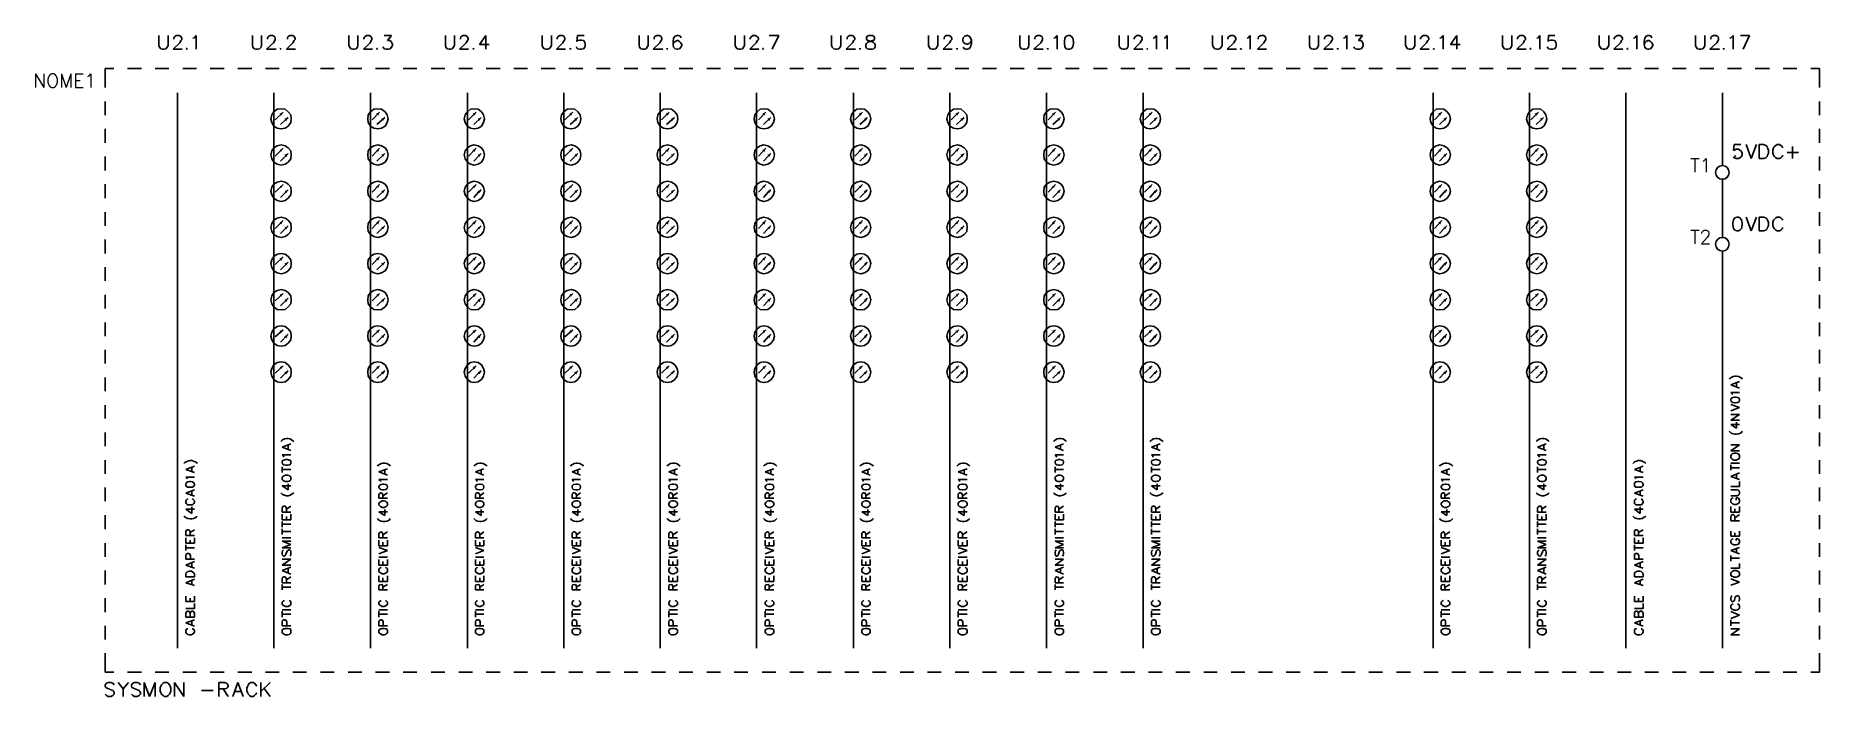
# Model space of a CAD drawing. Extents: x 386 to 646, y 166 to 262.
import ezdxf
from ezdxf.enums import TextEntityAlignment as Align

# ---------------------------------------------------------------- set-up
doc = ezdxf.new("R2010")
doc.units = 0
doc.header["$MEASUREMENT"] = 0
doc.layers.get('0').update_dxf_attribs({"linetype": 'CONTINUOUS'})
doc.styles.add('ROMANS', font='romans')

msp = doc.modelspace()

# ---------------------------------------------------------------- hatches: boundary and pattern name
at = {"linetype": 'Continuous'}
for points in [[(421.75, 250.46), (422.01, 250.96), (421.49, 250.77)], [(422.51, 249.7), (422.75, 250.2), (422.2, 250.01)], [(435.9, 250.46), (436.09, 250.96), (435.59, 250.77)], [(436.64, 249.7), (436.85, 250.2), (436.32, 250.01)], [(449.98, 250.46), (450.22, 250.96), (449.67, 250.77)], [(450.71, 249.7), (450.92, 250.2), (450.4, 250.01)], [(464.06, 250.46), (464.29, 250.96), (463.79, 250.77)], [(464.82, 249.7), (465.05, 250.2), (464.5, 250.01)], [(478.18, 250.46), (478.39, 250.96), (477.87, 250.77)], [(478.89, 249.7), (479.13, 250.2), (478.63, 250.01)], [(492.29, 250.46), (492.47, 250.96), (491.97, 250.77)], [(493.02, 249.7), (493.23, 250.2), (492.7, 250.01)], [(506.36, 250.46), (506.6, 250.96), (506.05, 250.77)], [(507.09, 249.7), (507.3, 250.2), (506.81, 250.01)], [(520.44, 250.46), (520.67, 250.96), (520.17, 250.77)], [(521.2, 249.7), (521.43, 250.2), (520.88, 250.01)], [(534.56, 250.46), (534.77, 250.96), (534.25, 250.77)], [(535.32, 249.7), (535.51, 250.2), (535.01, 250.01)], [(548.67, 250.46), (548.9, 250.96), (548.35, 250.77)], [(549.4, 249.7), (549.61, 250.2), (549.09, 250.01)], [(590.94, 250.46), (591.15, 250.96), (590.63, 250.77)], [(591.7, 249.7), (591.89, 250.2), (591.39, 250.01)], [(605.05, 250.46), (605.28, 250.96), (604.73, 250.77)], [(605.78, 249.7), (605.99, 250.2), (605.47, 250.01)], [(421.75, 245.17), (422.01, 245.69), (421.49, 245.43)], [(422.51, 244.43), (422.75, 244.93), (422.2, 244.75)], [(435.9, 245.17), (436.09, 245.69), (435.59, 245.43)], [(436.64, 244.43), (436.85, 244.93), (436.32, 244.75)], [(449.98, 245.17), (450.22, 245.69), (449.67, 245.43)], [(450.71, 244.43), (450.92, 244.93), (450.4, 244.75)], [(464.06, 245.17), (464.29, 245.69), (463.79, 245.43)], [(464.82, 244.43), (465.05, 244.93), (464.5, 244.75)], [(478.18, 245.17), (478.39, 245.69), (477.87, 245.43)], [(478.89, 244.43), (479.13, 244.93), (478.63, 244.75)], [(492.29, 245.17), (492.47, 245.69), (491.97, 245.43)], [(493.02, 244.43), (493.23, 244.93), (492.7, 244.75)], [(506.36, 245.17), (506.6, 245.69), (506.05, 245.43)], [(507.09, 244.43), (507.3, 244.93), (506.81, 244.75)], [(520.44, 245.17), (520.67, 245.69), (520.17, 245.43)], [(521.2, 244.43), (521.43, 244.93), (520.88, 244.75)], [(534.56, 245.17), (534.77, 245.69), (534.25, 245.43)], [(535.32, 244.43), (535.51, 244.93), (535.01, 244.75)], [(548.67, 245.17), (548.9, 245.69), (548.35, 245.43)], [(549.4, 244.43), (549.61, 244.93), (549.09, 244.75)], [(590.94, 245.17), (591.15, 245.69), (590.63, 245.43)], [(591.7, 244.43), (591.89, 244.93), (591.39, 244.75)], [(605.05, 245.17), (605.28, 245.69), (604.73, 245.43)], [(605.78, 244.43), (605.99, 244.93), (605.47, 244.75)], [(421.75, 239.9), (422.01, 240.4), (421.49, 240.13)], [(422.51, 239.14), (422.75, 239.63), (422.2, 239.45)], [(435.9, 239.9), (436.09, 240.4), (435.59, 240.13)], [(436.64, 239.14), (436.85, 239.63), (436.32, 239.45)], [(449.98, 239.9), (450.22, 240.4), (449.67, 240.13)], [(450.71, 239.14), (450.92, 239.63), (450.4, 239.45)], [(464.06, 239.9), (464.29, 240.4), (463.79, 240.13)], [(464.82, 239.14), (465.05, 239.63), (464.5, 239.45)], [(478.18, 239.9), (478.39, 240.4), (477.87, 240.13)], [(478.89, 239.14), (479.13, 239.63), (478.63, 239.45)], [(492.29, 239.9), (492.47, 240.4), (491.97, 240.13)], [(493.02, 239.14), (493.23, 239.63), (492.7, 239.45)], [(506.36, 239.9), (506.6, 240.4), (506.05, 240.13)], [(507.09, 239.14), (507.3, 239.63), (506.81, 239.45)], [(520.44, 239.9), (520.67, 240.4), (520.17, 240.13)], [(521.2, 239.14), (521.43, 239.63), (520.88, 239.45)], [(534.56, 239.9), (534.77, 240.4), (534.25, 240.13)], [(535.32, 239.14), (535.51, 239.63), (535.01, 239.45)], [(548.67, 239.9), (548.9, 240.4), (548.35, 240.13)], [(549.4, 239.14), (549.61, 239.63), (549.09, 239.45)], [(590.94, 239.9), (591.15, 240.4), (590.63, 240.13)], [(591.7, 239.14), (591.89, 239.63), (591.39, 239.45)], [(605.05, 239.9), (605.28, 240.4), (604.73, 240.13)], [(605.78, 239.14), (605.99, 239.63), (605.47, 239.45)], [(421.75, 234.55), (422.01, 235.13), (421.49, 234.86)], [(422.51, 233.87), (422.75, 234.37), (422.2, 234.1)], [(435.9, 234.55), (436.09, 235.13), (435.59, 234.86)], [(436.64, 233.87), (436.85, 234.37), (436.32, 234.1)], [(449.98, 234.55), (450.22, 235.13), (449.67, 234.86)], [(450.71, 233.87), (450.92, 234.37), (450.4, 234.1)], [(464.06, 234.55), (464.29, 235.13), (463.79, 234.86)], [(464.82, 233.87), (465.05, 234.37), (464.5, 234.1)], [(478.18, 234.55), (478.39, 235.13), (477.87, 234.86)], [(478.89, 233.87), (479.13, 234.37), (478.63, 234.1)], [(492.29, 234.55), (492.47, 235.13), (491.97, 234.86)], [(493.02, 233.87), (493.23, 234.37), (492.7, 234.1)], [(506.36, 234.55), (506.6, 235.13), (506.05, 234.86)], [(507.09, 233.87), (507.3, 234.37), (506.81, 234.1)], [(520.44, 234.55), (520.67, 235.13), (520.17, 234.86)], [(521.2, 233.87), (521.43, 234.37), (520.88, 234.1)], [(534.56, 234.55), (534.77, 235.13), (534.25, 234.86)], [(535.32, 233.87), (535.51, 234.37), (535.01, 234.1)], [(548.67, 234.55), (548.9, 235.13), (548.35, 234.86)], [(549.4, 233.87), (549.61, 234.37), (549.09, 234.1)], [(590.94, 234.55), (591.15, 235.13), (590.63, 234.86)], [(591.7, 233.87), (591.89, 234.37), (591.39, 234.1)], [(605.05, 234.55), (605.28, 235.13), (604.73, 234.86)], [(605.78, 233.87), (605.99, 234.37), (605.47, 234.1)], [(421.75, 229.26), (422.01, 229.83), (421.49, 229.57)], [(435.9, 229.26), (436.09, 229.83), (435.59, 229.57)], [(449.98, 229.26), (450.22, 229.83), (449.67, 229.57)], [(464.06, 229.26), (464.29, 229.83), (463.79, 229.57)], [(478.18, 229.26), (478.39, 229.83), (477.87, 229.57)], [(492.29, 229.26), (492.47, 229.83), (491.97, 229.57)], [(506.36, 229.26), (506.6, 229.83), (506.05, 229.57)], [(520.44, 229.26), (520.67, 229.83), (520.17, 229.57)], [(534.56, 229.26), (534.77, 229.83), (534.25, 229.57)], [(548.67, 229.26), (548.9, 229.83), (548.35, 229.57)], [(590.94, 229.26), (591.15, 229.83), (590.63, 229.57)], [(605.05, 229.26), (605.28, 229.83), (604.73, 229.57)], [(422.51, 228.57), (422.75, 229.07), (422.2, 228.84)], [(436.64, 228.57), (436.85, 229.07), (436.32, 228.84)], [(450.71, 228.57), (450.92, 229.07), (450.4, 228.84)], [(464.82, 228.57), (465.05, 229.07), (464.5, 228.84)], [(478.89, 228.57), (479.13, 229.07), (478.63, 228.84)], [(493.02, 228.57), (493.23, 229.07), (492.7, 228.84)], [(507.09, 228.57), (507.3, 229.07), (506.81, 228.84)], [(521.2, 228.57), (521.43, 229.07), (520.88, 228.84)], [(535.32, 228.57), (535.51, 229.07), (535.01, 228.84)], [(549.4, 228.57), (549.61, 229.07), (549.09, 228.84)], [(591.7, 228.57), (591.89, 229.07), (591.39, 228.84)], [(605.78, 228.57), (605.99, 229.07), (605.47, 228.84)], [(421.75, 223.99), (422.01, 224.48), (421.49, 224.3)], [(435.9, 223.99), (436.09, 224.48), (435.59, 224.3)], [(449.98, 223.99), (450.22, 224.48), (449.67, 224.3)], [(464.06, 223.99), (464.29, 224.48), (463.79, 224.3)], [(478.18, 223.99), (478.39, 224.48), (477.87, 224.3)], [(492.29, 223.99), (492.47, 224.48), (491.97, 224.3)], [(506.36, 223.99), (506.6, 224.48), (506.05, 224.3)], [(520.44, 223.99), (520.67, 224.48), (520.17, 224.3)], [(534.56, 223.99), (534.77, 224.48), (534.25, 224.3)], [(548.67, 223.99), (548.9, 224.48), (548.35, 224.3)], [(590.94, 223.99), (591.15, 224.48), (590.63, 224.3)], [(605.05, 223.99), (605.28, 224.48), (604.73, 224.3)], [(422.51, 223.23), (422.75, 223.8), (422.2, 223.54)], [(436.64, 223.23), (436.85, 223.8), (436.32, 223.54)], [(450.71, 223.23), (450.92, 223.8), (450.4, 223.54)], [(464.82, 223.23), (465.05, 223.8), (464.5, 223.54)], [(478.89, 223.23), (479.13, 223.8), (478.63, 223.54)], [(493.02, 223.23), (493.23, 223.8), (492.7, 223.54)], [(507.09, 223.23), (507.3, 223.8), (506.81, 223.54)], [(521.2, 223.23), (521.43, 223.8), (520.88, 223.54)], [(535.32, 223.23), (535.51, 223.8), (535.01, 223.54)], [(549.4, 223.23), (549.61, 223.8), (549.09, 223.54)], [(591.7, 223.23), (591.89, 223.8), (591.39, 223.54)], [(605.78, 223.23), (605.99, 223.8), (605.47, 223.54)], [(421.75, 218.69), (422.01, 219.19), (421.49, 219.01)], [(435.9, 218.69), (436.09, 219.19), (435.59, 219.01)], [(449.98, 218.69), (450.22, 219.19), (449.67, 219.01)], [(464.06, 218.69), (464.29, 219.19), (463.79, 219.01)], [(478.18, 218.69), (478.39, 219.19), (477.87, 219.01)], [(492.29, 218.69), (492.47, 219.19), (491.97, 219.01)], [(506.36, 218.69), (506.6, 219.19), (506.05, 219.01)], [(520.44, 218.69), (520.67, 219.19), (520.17, 219.01)], [(534.56, 218.69), (534.77, 219.19), (534.25, 219.01)], [(548.67, 218.69), (548.9, 219.19), (548.35, 219.01)], [(590.94, 218.69), (591.15, 219.19), (590.63, 219.01)], [(605.05, 218.69), (605.28, 219.19), (604.73, 219.01)], [(422.51, 217.93), (422.75, 218.51), (422.2, 218.25)], [(436.64, 217.93), (436.85, 218.51), (436.32, 218.25)], [(450.71, 217.93), (450.92, 218.51), (450.4, 218.25)], [(464.82, 217.93), (465.05, 218.51), (464.5, 218.25)], [(478.89, 217.93), (479.13, 218.51), (478.63, 218.25)], [(493.02, 217.93), (493.23, 218.51), (492.7, 218.25)], [(507.09, 217.93), (507.3, 218.51), (506.81, 218.25)], [(521.2, 217.93), (521.43, 218.51), (520.88, 218.25)], [(535.32, 217.93), (535.51, 218.51), (535.01, 218.25)], [(549.4, 217.93), (549.61, 218.51), (549.09, 218.25)], [(591.7, 217.93), (591.89, 218.51), (591.39, 218.25)], [(605.78, 217.93), (605.99, 218.51), (605.47, 218.25)], [(421.75, 213.42), (422.01, 213.92), (421.49, 213.74)], [(435.9, 213.42), (436.09, 213.92), (435.59, 213.74)], [(449.98, 213.42), (450.22, 213.92), (449.67, 213.74)], [(464.06, 213.42), (464.29, 213.92), (463.79, 213.74)], [(478.18, 213.42), (478.39, 213.92), (477.87, 213.74)], [(492.29, 213.42), (492.47, 213.92), (491.97, 213.74)], [(506.36, 213.42), (506.6, 213.92), (506.05, 213.74)], [(520.44, 213.42), (520.67, 213.92), (520.17, 213.74)], [(534.56, 213.42), (534.77, 213.92), (534.25, 213.74)], [(548.67, 213.42), (548.9, 213.92), (548.35, 213.74)], [(590.94, 213.42), (591.15, 213.92), (590.63, 213.74)], [(605.05, 213.42), (605.28, 213.92), (604.73, 213.74)], [(422.51, 212.66), (422.75, 213.16), (422.2, 212.98)], [(436.64, 212.66), (436.85, 213.16), (436.32, 212.98)], [(450.71, 212.66), (450.92, 213.16), (450.4, 212.98)], [(464.82, 212.66), (465.05, 213.16), (464.5, 212.98)], [(478.89, 212.66), (479.13, 213.16), (478.63, 212.98)], [(493.02, 212.66), (493.23, 213.16), (492.7, 212.98)], [(507.09, 212.66), (507.3, 213.16), (506.81, 212.98)], [(521.2, 212.66), (521.43, 213.16), (520.88, 212.98)], [(535.32, 212.66), (535.51, 213.16), (535.01, 212.98)], [(549.4, 212.66), (549.61, 213.16), (549.09, 212.98)], [(591.7, 212.66), (591.89, 213.16), (591.39, 212.98)], [(605.78, 212.66), (605.99, 213.16), (605.47, 212.98)]]:
    msp.add_hatch(color=256, dxfattribs=at).paths.add_polyline_path(points)

# ---------------------------------------------------------------- linework, layer by layer
for p, q in [((403.85, 262.15), (403.85, 260.71)), ((403.85, 260.71), (403.95, 260.47)), ((403.95, 260.47), (404.16, 260.21)), ((404.9, 260.21), (405.11, 260.47)), ((405.11, 260.47), (405.21, 260.71)), ((405.21, 260.71), (405.21, 262.15)), ((406.92, 261.1), (405.97, 260.16)), ((406.05, 261.78), (406.15, 261.97)), ((406.05, 261.65), (406.05, 261.78)), ((406.15, 261.97), (406.42, 262.15)), ((406.42, 262.15), (406.86, 262.15)), ((406.86, 262.15), (407.05, 262.05)), ((407.1, 261.42), (406.92, 261.1)), ((407.05, 262.05), (407.23, 261.78)), ((407.23, 261.6), (407.1, 261.42)), ((407.23, 261.78), (407.23, 261.6)), ((408.85, 261.78), (409.06, 261.84)), ((409.06, 261.84), (409.3, 262.15)), ((409.3, 262.15), (409.3, 260.16)), ((417.53, 262.15), (417.53, 260.71)), ((417.53, 260.71), (417.61, 260.47)), ((417.61, 260.47), (417.79, 260.21)), ((418.55, 260.21), (418.79, 260.47)), ((418.79, 260.47), (418.87, 260.71)), ((418.87, 260.71), (418.87, 262.15)), ((420.62, 261.1), (419.6, 260.16)), ((419.73, 261.78), (419.81, 261.97)), ((419.73, 261.65), (419.73, 261.78)), ((419.81, 261.97), (419.92, 262.05)), ((419.92, 262.05), (420.13, 262.15)), ((420.13, 262.15), (420.49, 262.15)), ((420.49, 262.15), (420.68, 262.05)), ((420.81, 261.42), (420.62, 261.1)), ((420.68, 262.05), (420.81, 261.97)), ((420.81, 261.97), (420.86, 261.78)), ((420.86, 261.6), (420.81, 261.42)), ((420.86, 261.78), (420.86, 261.6)), ((423.45, 261.1), (422.51, 260.16)), ((422.64, 261.78), (422.69, 261.97)), ((422.64, 261.65), (422.64, 261.78)), ((422.69, 261.97), (422.83, 262.05)), ((422.83, 262.05), (423.01, 262.15)), ((423.01, 262.15), (423.38, 262.15)), ((423.38, 262.15), (423.59, 262.05)), ((423.64, 261.42), (423.45, 261.1)), ((423.59, 262.05), (423.77, 261.78)), ((423.77, 261.6), (423.64, 261.42)), ((423.77, 261.78), (423.77, 261.6)), ((431.61, 262.15), (431.61, 260.71)), ((431.61, 260.71), (431.74, 260.47)), ((431.74, 260.47), (431.92, 260.21)), ((432.68, 260.21), (432.86, 260.47)), ((432.86, 260.47), (432.94, 260.71)), ((432.94, 260.71), (432.94, 262.15)), ((434.7, 261.1), (433.76, 260.16)), ((433.81, 261.78), (433.94, 261.97)), ((433.81, 261.65), (433.81, 261.78)), ((433.94, 261.97), (434.2, 262.15)), ((434.2, 262.15), (434.57, 262.15)), ((434.57, 262.15), (434.75, 262.05)), ((434.88, 261.42), (434.7, 261.1)), ((434.75, 262.05), (434.88, 261.97)), ((434.88, 261.97), (434.96, 261.78)), ((434.96, 261.6), (434.88, 261.42)), ((434.96, 261.78), (434.96, 261.6)), ((436.72, 260.34), (436.59, 260.53)), ((436.77, 262.15), (437.84, 262.15)), ((437.84, 262.15), (437.27, 261.42)), ((437.27, 261.42), (437.58, 261.42)), ((437.58, 261.42), (437.77, 261.29)), ((437.84, 260.47), (437.66, 260.21)), ((437.77, 261.29), (437.98, 260.89)), ((437.98, 260.71), (437.84, 260.47)), ((437.98, 260.89), (437.98, 260.71)), ((445.71, 262.15), (445.71, 260.71)), ((445.71, 260.71), (445.76, 260.47)), ((445.76, 260.47), (445.94, 260.21)), ((446.7, 260.21), (446.89, 260.47)), ((446.89, 260.47), (447.02, 260.71)), ((447.02, 260.71), (447.02, 262.15)), ((448.72, 261.1), (447.78, 260.16)), ((447.91, 261.78), (447.96, 261.97)), ((447.91, 261.65), (447.91, 261.78)), ((447.96, 261.97), (448.09, 262.05)), ((448.09, 262.05), (448.28, 262.15)), ((448.28, 262.15), (448.64, 262.15)), ((448.64, 262.15), (448.85, 262.05)), ((448.91, 261.42), (448.72, 261.1)), ((448.85, 262.05), (449.04, 261.78)), ((449.04, 261.6), (448.91, 261.42)), ((449.04, 261.78), (449.04, 261.6)), ((451.61, 262.15), (450.66, 260.84)), ((450.66, 260.84), (452.1, 260.84)), ((451.61, 260.16), (451.61, 262.15)), ((459.84, 262.15), (459.84, 260.71)), ((459.84, 260.71), (459.91, 260.47)), ((459.91, 260.47), (460.1, 260.21)), ((460.86, 260.21), (461.04, 260.47)), ((461.04, 260.47), (461.17, 260.71)), ((461.17, 260.71), (461.17, 262.15)), ((462.85, 261.1), (461.91, 260.16)), ((462.04, 261.78), (462.12, 261.97)), ((462.04, 261.65), (462.04, 261.78)), ((462.12, 261.97), (462.22, 262.05)), ((462.22, 262.05), (462.43, 262.15)), ((462.43, 262.15), (462.8, 262.15)), ((462.8, 262.15), (462.98, 262.05)), ((463.03, 261.42), (462.85, 261.1)), ((462.98, 262.05), (463.16, 261.78)), ((463.16, 261.6), (463.03, 261.42)), ((463.16, 261.78), (463.16, 261.6)), ((464.87, 260.34), (464.82, 260.53)), ((465, 262.15), (464.87, 261.29)), ((464.87, 261.29), (465, 261.42)), ((465.94, 262.15), (465, 262.15)), ((465, 261.42), (465.31, 261.47)), ((465.31, 261.47), (465.55, 261.47)), ((465.55, 261.47), (465.86, 261.42)), ((465.86, 261.42), (466.07, 261.21)), ((466.07, 260.47), (465.86, 260.21)), ((466.07, 261.21), (466.13, 260.89)), ((466.13, 260.71), (466.07, 260.47)), ((466.13, 260.89), (466.13, 260.71)), ((473.99, 262.15), (473.99, 260.71)), ((473.99, 260.71), (474.04, 260.47)), ((474.04, 260.47), (474.23, 260.21)), ((474.99, 260.21), (475.17, 260.47)), ((475.17, 260.47), (475.3, 260.71)), ((475.3, 260.71), (475.3, 262.15)), ((477, 261.1), (476.06, 260.16)), ((476.19, 261.78), (476.24, 261.97)), ((476.19, 261.65), (476.19, 261.78)), ((476.24, 261.97), (476.37, 262.05)), ((476.37, 262.05), (476.56, 262.15)), ((476.56, 262.15), (476.93, 262.15)), ((476.93, 262.15), (477.14, 262.05)), ((477.19, 261.42), (477, 261.1)), ((477.14, 262.05), (477.32, 261.78)), ((477.32, 261.6), (477.19, 261.42)), ((477.32, 261.78), (477.32, 261.6)), ((479.02, 261.78), (478.94, 261.29)), ((478.94, 261.29), (478.94, 260.84)), ((479.02, 261.1), (478.94, 260.84)), ((478.94, 260.84), (479.02, 260.47)), ((479.26, 262.05), (479.02, 261.78)), ((479.26, 261.29), (479.02, 261.1)), ((479.02, 260.47), (479.26, 260.21)), ((479.52, 262.15), (479.26, 262.05)), ((479.52, 261.42), (479.26, 261.29)), ((479.7, 262.15), (479.52, 262.15)), ((479.65, 261.42), (479.52, 261.42)), ((479.89, 261.29), (479.65, 261.42)), ((480.02, 262.05), (479.7, 262.15)), ((480.07, 261.1), (479.89, 261.29)), ((479.89, 260.21), (480.07, 260.47)), ((480.07, 261.84), (480.02, 262.05)), ((480.2, 260.84), (480.07, 261.1)), ((480.07, 260.47), (480.2, 260.71)), ((480.2, 260.71), (480.2, 260.84)), ((488.01, 262.15), (488.01, 260.71)), ((488.01, 260.71), (488.12, 260.47)), ((488.12, 260.47), (488.3, 260.21)), ((489.06, 260.21), (489.24, 260.47)), ((489.24, 260.47), (489.38, 260.71)), ((489.38, 260.71), (489.38, 262.15)), ((491.08, 261.1), (490.14, 260.16)), ((490.19, 261.78), (490.32, 261.97)), ((490.19, 261.65), (490.19, 261.78)), ((490.32, 261.97), (490.58, 262.15)), ((490.58, 262.15), (490.95, 262.15)), ((490.95, 262.15), (491.13, 262.05)), ((491.26, 261.42), (491.08, 261.1)), ((491.13, 262.05), (491.26, 261.97)), ((491.26, 261.97), (491.39, 261.78)), ((491.39, 261.6), (491.26, 261.42)), ((491.39, 261.78), (491.39, 261.6)), ((492.97, 262.15), (494.36, 262.15)), ((494.36, 262.15), (493.41, 260.16)), ((502.09, 262.15), (502.09, 260.71)), ((502.09, 260.71), (502.19, 260.47)), ((502.19, 260.47), (502.4, 260.21)), ((503.14, 260.21), (503.35, 260.47)), ((503.35, 260.47), (503.45, 260.71)), ((503.45, 260.71), (503.45, 262.15)), ((505.15, 261.1), (504.21, 260.16)), ((504.34, 261.78), (504.39, 261.97)), ((504.34, 261.65), (504.34, 261.78)), ((504.39, 261.97), (504.53, 262.05)), ((504.53, 262.05), (504.71, 262.15)), ((504.71, 262.15), (505.1, 262.15)), ((505.1, 262.15), (505.29, 262.05)), ((505.34, 261.42), (505.15, 261.1)), ((505.29, 262.05), (505.47, 261.78)), ((505.47, 261.6), (505.34, 261.42)), ((505.47, 261.78), (505.47, 261.6)), ((507.09, 260.84), (507.17, 261.02)), ((507.09, 260.53), (507.09, 260.84)), ((507.17, 260.34), (507.09, 260.53)), ((507.3, 262.05), (507.17, 261.84)), ((507.17, 261.84), (507.17, 261.65)), ((507.17, 261.65), (507.3, 261.47)), ((507.17, 261.02), (507.36, 261.21)), ((507.54, 262.15), (507.3, 262.05)), ((507.3, 261.47), (507.85, 261.29)), ((507.36, 261.21), (507.67, 261.29)), ((507.99, 262.15), (507.54, 262.15)), ((507.67, 261.29), (508.25, 261.47)), ((507.85, 261.29), (508.17, 261.21)), ((508.25, 262.05), (507.99, 262.15)), ((508.17, 261.21), (508.35, 261.02)), ((508.35, 261.84), (508.25, 262.05)), ((508.25, 261.47), (508.35, 261.65)), ((508.35, 261.65), (508.35, 261.84)), ((508.35, 261.02), (508.43, 260.84)), ((508.43, 260.53), (508.35, 260.34)), ((508.43, 260.84), (508.43, 260.53)), ((516.22, 262.15), (516.22, 260.71)), ((516.22, 260.71), (516.35, 260.47)), ((516.35, 260.47), (516.53, 260.21)), ((517.29, 260.21), (517.47, 260.47)), ((517.47, 260.47), (517.61, 260.71)), ((517.61, 260.71), (517.61, 262.15)), ((519.31, 261.1), (518.37, 260.16)), ((518.5, 261.78), (518.55, 261.97)), ((518.5, 261.65), (518.5, 261.78)), ((518.55, 261.97), (518.68, 262.05)), ((518.68, 262.05), (518.86, 262.15)), ((518.86, 262.15), (519.23, 262.15)), ((519.23, 262.15), (519.44, 262.05)), ((519.49, 261.42), (519.31, 261.1)), ((519.44, 262.05), (519.62, 261.78)), ((519.62, 261.6), (519.49, 261.42)), ((519.62, 261.78), (519.62, 261.6)), ((521.25, 261.6), (521.3, 261.84)), ((521.25, 261.47), (521.25, 261.6)), ((521.3, 261.21), (521.25, 261.47)), ((521.3, 261.84), (521.51, 262.05)), ((521.51, 261.02), (521.3, 261.21)), ((521.43, 260.21), (521.3, 260.47)), ((521.51, 262.05), (521.83, 262.15)), ((521.83, 260.89), (521.51, 261.02)), ((521.83, 262.15), (521.93, 262.15)), ((521.93, 260.89), (521.83, 260.89)), ((521.93, 262.15), (522.19, 262.05)), ((522.19, 261.02), (521.93, 260.89)), ((522.19, 262.05), (522.38, 261.84)), ((522.38, 261.21), (522.19, 261.02)), ((522.38, 260.53), (522.19, 260.21)), ((522.38, 261.84), (522.51, 261.47)), ((522.51, 261.47), (522.38, 261.21)), ((522.51, 261.02), (522.38, 260.53)), ((522.51, 261.47), (522.51, 261.02)), ((529.56, 262.15), (529.56, 260.71)), ((529.56, 260.71), (529.61, 260.47)), ((529.61, 260.47), (529.79, 260.21)), ((530.61, 260.21), (530.82, 260.47)), ((530.82, 260.47), (530.87, 260.71)), ((530.87, 260.71), (530.87, 262.15)), ((532.62, 261.1), (531.63, 260.16)), ((531.76, 261.78), (531.81, 261.97)), ((531.76, 261.65), (531.76, 261.78)), ((531.81, 261.97), (531.94, 262.05)), ((531.94, 262.05), (532.13, 262.15)), ((532.13, 262.15), (532.49, 262.15)), ((532.49, 262.15), (532.68, 262.05)), ((532.81, 261.42), (532.62, 261.1)), ((532.68, 262.05), (532.81, 261.97)), ((532.81, 261.97), (532.89, 261.78)), ((532.89, 261.6), (532.81, 261.42)), ((532.89, 261.78), (532.89, 261.6)), ((534.51, 261.78), (534.7, 261.84)), ((534.7, 261.84), (535.01, 262.15)), ((535.01, 262.15), (535.01, 260.16)), ((536.14, 261.78), (536.08, 261.29)), ((536.08, 261.29), (536.08, 261.02)), ((536.08, 261.02), (536.14, 260.53)), ((536.35, 262.05), (536.14, 261.78)), ((536.14, 260.53), (536.35, 260.21)), ((536.66, 262.15), (536.35, 262.05)), ((536.84, 262.15), (536.66, 262.15)), ((537.08, 262.05), (536.84, 262.15)), ((537.29, 261.78), (537.08, 262.05)), ((537.08, 260.21), (537.29, 260.53)), ((537.39, 261.29), (537.29, 261.78)), ((537.29, 260.53), (537.39, 261.02)), ((537.39, 261.02), (537.39, 261.29)), ((544.08, 262.15), (544.08, 260.71)), ((544.08, 260.71), (544.13, 260.47)), ((544.13, 260.47), (544.39, 260.21)), ((545.13, 260.21), (545.31, 260.47)), ((545.31, 260.47), (545.39, 260.71)), ((545.39, 260.71), (545.39, 262.15)), ((547.15, 261.1), (546.2, 260.16)), ((546.25, 261.78), (546.39, 261.97)), ((546.25, 261.65), (546.25, 261.78)), ((546.39, 261.97), (546.65, 262.15)), ((546.65, 262.15), (547.01, 262.15)), ((547.01, 262.15), (547.2, 262.05)), ((547.33, 261.42), (547.15, 261.1)), ((547.2, 262.05), (547.33, 261.97)), ((547.33, 261.97), (547.41, 261.78)), ((547.41, 261.6), (547.33, 261.42)), ((547.41, 261.78), (547.41, 261.6)), ((549.03, 261.78), (549.22, 261.84)), ((549.22, 261.84), (549.53, 262.15)), ((549.53, 262.15), (549.53, 260.16)), ((550.61, 261.78), (550.79, 261.84)), ((550.79, 261.84), (551.05, 262.15)), ((551.05, 262.15), (551.05, 260.16)), ((557.71, 262.15), (557.71, 260.71)), ((557.71, 260.71), (557.84, 260.47)), ((557.84, 260.47), (558.02, 260.21)), ((558.78, 260.21), (558.97, 260.47)), ((558.97, 260.47), (559.1, 260.71)), ((559.1, 260.71), (559.1, 262.15)), ((560.78, 261.1), (559.83, 260.16)), ((559.91, 261.78), (560.04, 261.97)), ((559.91, 261.65), (559.91, 261.78)), ((560.04, 261.97), (560.15, 262.05)), ((560.15, 262.05), (560.36, 262.15)), ((560.36, 262.15), (560.72, 262.15)), ((560.72, 262.15), (560.91, 262.05)), ((560.98, 261.42), (560.78, 261.1)), ((560.91, 262.05), (561.09, 261.78)), ((561.09, 261.6), (560.98, 261.42)), ((561.09, 261.78), (561.09, 261.6)), ((562.74, 261.78), (562.92, 261.84)), ((562.92, 261.84), (563.19, 262.15)), ((563.19, 262.15), (563.19, 260.16)), ((565.18, 261.1), (564.24, 260.16)), ((564.37, 261.78), (564.42, 261.97)), ((564.37, 261.65), (564.37, 261.78)), ((564.42, 261.97), (564.55, 262.05)), ((564.55, 262.05), (564.73, 262.15)), ((564.73, 262.15), (565.13, 262.15)), ((565.13, 262.15), (565.31, 262.05)), ((565.36, 261.42), (565.18, 261.1)), ((565.31, 262.05), (565.49, 261.78)), ((565.49, 261.6), (565.36, 261.42)), ((565.49, 261.78), (565.49, 261.6)), ((571.84, 262.15), (571.84, 260.71)), ((571.84, 260.71), (571.92, 260.47)), ((571.92, 260.47), (572.1, 260.21)), ((572.86, 260.21), (573.09, 260.47)), ((573.09, 260.47), (573.17, 260.71)), ((573.17, 260.71), (573.17, 262.15)), ((574.93, 261.1), (573.93, 260.16)), ((574.04, 261.78), (574.12, 261.97)), ((574.04, 261.65), (574.04, 261.78)), ((574.12, 261.97), (574.25, 262.05)), ((574.25, 262.05), (574.43, 262.15)), ((574.43, 262.15), (574.8, 262.15)), ((574.8, 262.15), (574.98, 262.05)), ((575.11, 261.42), (574.93, 261.1)), ((574.98, 262.05), (575.11, 261.97)), ((575.11, 261.97), (575.19, 261.78)), ((575.19, 261.6), (575.11, 261.42)), ((575.19, 261.78), (575.19, 261.6)), ((576.82, 261.78), (577, 261.84)), ((577, 261.84), (577.31, 262.15)), ((577.31, 262.15), (577.31, 260.16)), ((578.44, 260.34), (578.31, 260.53)), ((578.52, 262.15), (579.57, 262.15)), ((579.57, 262.15), (579.02, 261.42)), ((579.02, 261.42), (579.33, 261.42)), ((579.33, 261.42), (579.52, 261.29)), ((579.57, 260.47), (579.39, 260.21)), ((579.52, 261.29), (579.7, 260.89)), ((579.7, 260.71), (579.57, 260.47)), ((579.7, 260.89), (579.7, 260.71)), ((585.86, 262.15), (585.86, 260.71)), ((585.86, 260.71), (585.99, 260.47)), ((585.99, 260.47), (586.17, 260.21)), ((586.93, 260.21), (587.12, 260.47)), ((587.12, 260.47), (587.25, 260.71)), ((587.25, 260.71), (587.25, 262.15)), ((588.95, 261.1), (588.01, 260.16)), ((588.06, 261.78), (588.19, 261.97)), ((588.06, 261.65), (588.06, 261.78)), ((588.19, 261.97), (588.45, 262.15)), ((588.45, 262.15), (588.87, 262.15)), ((588.87, 262.15), (589.06, 262.05)), ((589.14, 261.42), (588.95, 261.1)), ((589.06, 262.05), (589.27, 261.78)), ((589.27, 261.6), (589.14, 261.42)), ((589.27, 261.78), (589.27, 261.6)), ((590.89, 261.78), (591.08, 261.84)), ((591.08, 261.84), (591.34, 262.15)), ((591.34, 262.15), (591.34, 260.16)), ((593.36, 262.15), (592.41, 260.84)), ((592.41, 260.84), (593.85, 260.84)), ((593.36, 260.16), (593.36, 262.15)), ((600.01, 262.15), (600.01, 260.71)), ((600.01, 260.71), (600.14, 260.47)), ((600.14, 260.47), (600.33, 260.21)), ((601.09, 260.21), (601.27, 260.47)), ((601.27, 260.47), (601.4, 260.71)), ((601.4, 260.71), (601.4, 262.15)), ((603.08, 261.1), (602.14, 260.16)), ((602.22, 261.78), (602.32, 261.97)), ((602.22, 261.65), (602.22, 261.78)), ((602.32, 261.97), (602.58, 262.15)), ((602.58, 262.15), (603.03, 262.15)), ((603.03, 262.15), (603.21, 262.05)), ((603.26, 261.42), (603.08, 261.1)), ((603.21, 262.05), (603.39, 261.78)), ((603.39, 261.6), (603.26, 261.42)), ((603.39, 261.78), (603.39, 261.6)), ((605.05, 261.78), (605.23, 261.84)), ((605.23, 261.84), (605.47, 262.15)), ((605.47, 262.15), (605.47, 260.16)), ((606.67, 260.34), (606.54, 260.53)), ((606.72, 262.15), (606.67, 261.29)), ((606.67, 261.29), (606.72, 261.42)), ((607.67, 262.15), (606.72, 262.15)), ((606.72, 261.42), (607.04, 261.47)), ((607.04, 261.47), (607.3, 261.47)), ((607.3, 261.47), (607.61, 261.42)), ((607.61, 261.42), (607.8, 261.21)), ((607.8, 260.47), (607.61, 260.21)), ((607.8, 261.21), (607.85, 260.89)), ((607.85, 260.71), (607.8, 260.47)), ((607.85, 260.89), (607.85, 260.71)), ((614.14, 262.15), (614.14, 260.71)), ((614.14, 260.71), (614.27, 260.47)), ((614.27, 260.47), (614.46, 260.21)), ((615.22, 260.21), (615.4, 260.47)), ((615.4, 260.47), (615.53, 260.71)), ((615.53, 260.71), (615.53, 262.15)), ((617.23, 261.1), (616.29, 260.16)), ((616.34, 261.78), (616.47, 261.97)), ((616.34, 261.65), (616.34, 261.78)), ((616.47, 261.97), (616.79, 262.15)), ((616.79, 262.15), (617.16, 262.15)), ((617.16, 262.15), (617.37, 262.05)), ((617.42, 261.42), (617.23, 261.1)), ((617.37, 262.05), (617.55, 261.78)), ((617.55, 261.6), (617.42, 261.42)), ((617.55, 261.78), (617.55, 261.6)), ((619.17, 261.78), (619.36, 261.84)), ((619.36, 261.84), (619.62, 262.15)), ((619.62, 262.15), (619.62, 260.16)), ((620.8, 261.78), (620.69, 261.29)), ((620.69, 261.29), (620.69, 260.84)), ((620.8, 261.1), (620.69, 260.84)), ((620.69, 260.84), (620.8, 260.47)), ((621.01, 262.05), (620.8, 261.78)), ((621.01, 261.29), (620.8, 261.1)), ((620.8, 260.47), (621.01, 260.21)), ((621.24, 262.15), (621.01, 262.05)), ((621.24, 261.42), (621.01, 261.29)), ((621.43, 262.15), (621.24, 262.15)), ((621.38, 261.42), (621.24, 261.42)), ((621.64, 261.29), (621.38, 261.42)), ((621.74, 262.05), (621.43, 262.15)), ((621.82, 261.1), (621.64, 261.29)), ((621.64, 260.21), (621.82, 260.47)), ((621.82, 261.84), (621.74, 262.05)), ((621.95, 260.84), (621.82, 261.1)), ((621.82, 260.47), (621.95, 260.71)), ((621.95, 260.71), (621.95, 260.84)), ((628.22, 262.15), (628.22, 260.71)), ((628.22, 260.71), (628.3, 260.47)), ((628.3, 260.47), (628.48, 260.21)), ((629.29, 260.21), (629.48, 260.47)), ((629.48, 260.47), (629.55, 260.71)), ((629.55, 260.71), (629.55, 262.15)), ((631.31, 261.1), (630.31, 260.16)), ((630.42, 261.78), (630.5, 261.97)), ((630.42, 261.65), (630.42, 261.78)), ((630.5, 261.97), (630.63, 262.05)), ((630.63, 262.05), (630.81, 262.15)), ((630.81, 262.15), (631.18, 262.15)), ((631.18, 262.15), (631.36, 262.05)), ((631.49, 261.42), (631.31, 261.1)), ((631.36, 262.05), (631.49, 261.97)), ((631.49, 261.97), (631.57, 261.78)), ((631.57, 261.6), (631.49, 261.42)), ((631.57, 261.78), (631.57, 261.6)), ((633.2, 261.78), (633.38, 261.84)), ((633.38, 261.84), (633.7, 262.15)), ((633.7, 262.15), (633.7, 260.16)), ((634.77, 262.15), (636.08, 262.15)), ((636.08, 262.15), (635.14, 260.16)), ((404.16, 260.21), (404.4, 260.16)), ((404.4, 260.16), (404.58, 260.16)), ((404.58, 260.16), (404.9, 260.21)), ((405.97, 260.16), (407.28, 260.16)), ((407.99, 260.34), (407.86, 260.21)), ((407.86, 260.21), (407.99, 260.16)), ((407.99, 260.16), (408.04, 260.21)), ((417.79, 260.21), (418.11, 260.16)), ((418.11, 260.16), (418.29, 260.16)), ((418.29, 260.16), (418.55, 260.21)), ((419.6, 260.16), (420.99, 260.16)), ((421.62, 260.34), (421.57, 260.21)), ((421.57, 260.21), (421.75, 260.21)), ((422.51, 260.16), (423.82, 260.16)), ((431.92, 260.21), (432.18, 260.16)), ((432.18, 260.16), (432.37, 260.16)), ((432.37, 260.16), (432.68, 260.21)), ((433.76, 260.16), (435.07, 260.16)), ((435.77, 260.34), (435.64, 260.21)), ((435.64, 260.21), (435.77, 260.16)), ((435.77, 260.16), (435.83, 260.21)), ((436.77, 260.21), (436.72, 260.34)), ((437.08, 260.16), (436.77, 260.21)), ((437.4, 260.16), (437.08, 260.16)), ((437.66, 260.21), (437.4, 260.16)), ((445.94, 260.21), (446.26, 260.16)), ((446.26, 260.16), (446.44, 260.16)), ((446.44, 260.16), (446.7, 260.21)), ((447.78, 260.16), (449.09, 260.16)), ((449.8, 260.34), (449.72, 260.21)), ((449.72, 260.21), (449.9, 260.21)), ((460.1, 260.21), (460.41, 260.16)), ((460.41, 260.16), (460.6, 260.16)), ((460.6, 260.16), (460.86, 260.21)), ((461.91, 260.16), (463.24, 260.16)), ((463.92, 260.34), (463.87, 260.21)), ((463.87, 260.21), (464.06, 260.21)), ((465, 260.21), (464.87, 260.34)), ((465.31, 260.16), (465, 260.21)), ((465.55, 260.16), (465.31, 260.16)), ((465.86, 260.21), (465.55, 260.16)), ((474.23, 260.21), (474.54, 260.16)), ((474.54, 260.16), (474.75, 260.16)), ((474.75, 260.16), (474.99, 260.21)), ((476.06, 260.16), (477.45, 260.16)), ((478.08, 260.34), (478, 260.21)), ((478, 260.21), (478.18, 260.21)), ((479.26, 260.21), (479.52, 260.16)), ((479.52, 260.16), (479.65, 260.16)), ((479.65, 260.16), (479.89, 260.21)), ((488.3, 260.21), (488.56, 260.16)), ((488.56, 260.16), (488.75, 260.16)), ((488.75, 260.16), (489.06, 260.21)), ((490.14, 260.16), (491.45, 260.16)), ((492.15, 260.34), (492.02, 260.21)), ((492.02, 260.21), (492.15, 260.16)), ((492.15, 260.16), (492.21, 260.21)), ((502.4, 260.21), (502.72, 260.16)), ((502.72, 260.16), (502.9, 260.16)), ((502.9, 260.16), (503.14, 260.21)), ((504.21, 260.16), (505.55, 260.16)), ((506.23, 260.34), (506.18, 260.21)), ((506.18, 260.21), (506.36, 260.21)), ((507.3, 260.21), (507.17, 260.34)), ((507.54, 260.16), (507.3, 260.21)), ((507.99, 260.16), (507.54, 260.16)), ((508.25, 260.21), (507.99, 260.16)), ((508.35, 260.34), (508.25, 260.21)), ((516.53, 260.21), (516.85, 260.16)), ((516.85, 260.16), (517.03, 260.16)), ((517.03, 260.16), (517.29, 260.21)), ((518.37, 260.16), (519.68, 260.16)), ((520.36, 260.34), (520.31, 260.21)), ((520.31, 260.21), (520.49, 260.21)), ((521.69, 260.16), (521.43, 260.21)), ((521.93, 260.16), (521.69, 260.16)), ((522.19, 260.21), (521.93, 260.16)), ((529.79, 260.21), (530.11, 260.16)), ((530.11, 260.16), (530.29, 260.16)), ((530.29, 260.16), (530.61, 260.21)), ((531.63, 260.16), (532.99, 260.16)), ((533.62, 260.34), (533.57, 260.21)), ((533.57, 260.21), (533.75, 260.21)), ((536.35, 260.21), (536.66, 260.16)), ((536.66, 260.16), (536.84, 260.16)), ((536.84, 260.16), (537.08, 260.21)), ((544.39, 260.21), (544.63, 260.16)), ((544.63, 260.16), (544.81, 260.16)), ((544.81, 260.16), (545.13, 260.21)), ((546.2, 260.16), (547.51, 260.16)), ((548.22, 260.34), (548.09, 260.21)), ((548.09, 260.21), (548.22, 260.16)), ((548.22, 260.16), (548.27, 260.21)), ((558.02, 260.21), (558.34, 260.16)), ((558.34, 260.16), (558.52, 260.16)), ((558.52, 260.16), (558.78, 260.21)), ((559.83, 260.16), (561.17, 260.16)), ((561.85, 260.34), (561.72, 260.21)), ((561.72, 260.21), (561.85, 260.16)), ((561.85, 260.16), (561.98, 260.21)), ((564.24, 260.16), (565.57, 260.16)), ((572.1, 260.21), (572.41, 260.16)), ((572.41, 260.16), (572.6, 260.16)), ((572.6, 260.16), (572.86, 260.21)), ((573.93, 260.16), (575.3, 260.16)), ((575.93, 260.34), (575.87, 260.21)), ((575.87, 260.21), (576.06, 260.21)), ((578.52, 260.21), (578.44, 260.34)), ((578.83, 260.16), (578.52, 260.21)), ((579.15, 260.16), (578.83, 260.16)), ((579.39, 260.21), (579.15, 260.16)), ((586.17, 260.21), (586.44, 260.16)), ((586.44, 260.16), (586.62, 260.16)), ((586.62, 260.16), (586.93, 260.21)), ((588.01, 260.16), (589.32, 260.16)), ((590, 260.34), (589.9, 260.21)), ((589.9, 260.21), (590, 260.16)), ((590, 260.16), (590.08, 260.21)), ((600.33, 260.21), (600.56, 260.16)), ((600.56, 260.16), (600.77, 260.16)), ((600.77, 260.16), (601.09, 260.21)), ((602.14, 260.16), (603.47, 260.16)), ((604.15, 260.34), (604.02, 260.21)), ((604.02, 260.21), (604.15, 260.16)), ((604.15, 260.16), (604.21, 260.21)), ((606.72, 260.21), (606.67, 260.34)), ((607.04, 260.16), (606.72, 260.21)), ((607.3, 260.16), (607.04, 260.16)), ((607.61, 260.21), (607.3, 260.16)), ((614.46, 260.21), (614.72, 260.16)), ((614.72, 260.16), (614.95, 260.16)), ((614.95, 260.16), (615.22, 260.21)), ((616.29, 260.16), (617.6, 260.16)), ((618.31, 260.34), (618.18, 260.21)), ((618.18, 260.21), (618.31, 260.16)), ((618.31, 260.16), (618.36, 260.21)), ((621.01, 260.21), (621.24, 260.16)), ((621.24, 260.16), (621.38, 260.16)), ((621.38, 260.16), (621.64, 260.21)), ((628.48, 260.21), (628.79, 260.16)), ((628.79, 260.16), (628.98, 260.16)), ((628.98, 260.16), (629.29, 260.21)), ((630.31, 260.16), (631.68, 260.16)), ((632.31, 260.34), (632.25, 260.21)), ((632.25, 260.21), (632.44, 260.21)), ((397.3, 257.33), (396.04, 257.33)), ((396.04, 257.33), (396.04, 254.55)), ((401.33, 257.33), (399.31, 257.33)), ((405.34, 257.33), (403.32, 257.33)), ((409.38, 257.33), (407.36, 257.33)), ((413.39, 257.33), (411.37, 257.33)), ((417.43, 257.33), (415.41, 257.33)), ((421.44, 257.33), (419.42, 257.33)), ((425.45, 257.33), (423.45, 257.33)), ((429.48, 257.33), (427.46, 257.33)), ((433.49, 257.33), (431.5, 257.33)), ((437.53, 257.33), (435.51, 257.33)), ((441.54, 257.33), (439.55, 257.33)), ((445.63, 257.33), (443.64, 257.33)), ((449.67, 257.33), (447.65, 257.33)), ((453.68, 257.33), (451.66, 257.33)), ((457.71, 257.33), (455.69, 257.33)), ((461.72, 257.33), (459.7, 257.33)), ((465.76, 257.33), (463.74, 257.33)), ((469.77, 257.33), (467.75, 257.33)), ((473.81, 257.33), (471.79, 257.33)), ((477.82, 257.33), (475.8, 257.33)), ((481.85, 257.33), (479.83, 257.33)), ((485.86, 257.33), (483.85, 257.33)), ((489.87, 257.33), (487.88, 257.33)), ((493.96, 257.33), (491.97, 257.33)), ((498, 257.33), (495.98, 257.33)), ((502.01, 257.33), (500.02, 257.33)), ((506.05, 257.33), (504.03, 257.33)), ((510.06, 257.33), (508.04, 257.33)), ((514.09, 257.33), (512.07, 257.33)), ((518.1, 257.33), (516.09, 257.33)), ((522.14, 257.33), (520.12, 257.33)), ((526.15, 257.33), (524.13, 257.33)), ((530.19, 257.33), (528.17, 257.33)), ((534.2, 257.33), (532.18, 257.33)), ((538.23, 257.33), (536.22, 257.33)), ((542.3, 257.33), (540.3, 257.33)), ((546.33, 257.33), (544.31, 257.33)), ((550.34, 257.33), (548.35, 257.33)), ((554.38, 257.33), (552.36, 257.33)), ((558.39, 257.33), (556.4, 257.33)), ((562.43, 257.33), (560.41, 257.33)), ((566.44, 257.33), (564.42, 257.33)), ((570.47, 257.33), (568.46, 257.33)), ((574.48, 257.33), (572.47, 257.33)), ((578.52, 257.33), (576.5, 257.33)), ((582.53, 257.33), (580.51, 257.33)), ((586.57, 257.33), (584.55, 257.33)), ((590.63, 257.33), (588.56, 257.33)), ((594.67, 257.33), (592.65, 257.33)), ((598.68, 257.33), (596.68, 257.33)), ((602.71, 257.33), (600.7, 257.33)), ((606.72, 257.33), (604.73, 257.33)), ((610.76, 257.33), (608.74, 257.33)), ((614.77, 257.33), (612.78, 257.33)), ((618.81, 257.33), (616.79, 257.33)), ((622.82, 257.33), (620.8, 257.33)), ((626.85, 257.33), (624.84, 257.33)), ((630.86, 257.33), (628.85, 257.33)), ((634.9, 257.33), (632.88, 257.33)), ((638.99, 257.33), (636.89, 257.33)), ((643, 257.33), (640.98, 257.33)), ((646.28, 257.33), (645.02, 257.33)), ((646.28, 254.55), (646.28, 257.33)), ((406.6, 172.67), (406.6, 253.79)), ((420.68, 253.79), (420.68, 172.67)), ((434.75, 172.67), (434.75, 253.79)), ((448.91, 172.67), (448.91, 253.79)), ((462.98, 172.67), (462.98, 253.79)), ((477.06, 253.79), (477.06, 172.67)), ((491.13, 253.79), (491.13, 172.67)), ((505.29, 172.67), (505.29, 253.79)), ((519.36, 253.79), (519.36, 172.67)), ((533.44, 253.79), (533.44, 172.67)), ((547.59, 172.67), (547.59, 253.79)), ((589.9, 253.79), (589.9, 172.67)), ((603.97, 253.79), (603.97, 172.67)), ((618.05, 172.67), (618.05, 253.79)), ((632.12, 243.17), (632.12, 253.79)), ((396.04, 252.53), (396.04, 250.51)), ((420.36, 250.59), (420.23, 250.01)), ((420.23, 250.01), (420.36, 249.46)), ((420.68, 251.04), (420.36, 250.59)), ((421.17, 251.4), (420.68, 251.04)), ((422.01, 250.96), (420.86, 249.83)), ((421.75, 251.46), (421.17, 251.4)), ((422.33, 251.4), (421.75, 251.46)), ((422.75, 251.04), (422.33, 251.4)), ((422.75, 250.2), (422.38, 249.83)), ((423.14, 250.59), (422.75, 251.04)), ((423.19, 250.01), (423.14, 250.59)), ((423.14, 249.46), (423.19, 250.01)), ((434.44, 250.59), (434.38, 250.01)), ((434.38, 250.01), (434.44, 249.46)), ((434.75, 251.04), (434.44, 250.59)), ((435.28, 251.4), (434.75, 251.04)), ((436.09, 250.96), (435.01, 249.83)), ((435.83, 251.46), (435.28, 251.4)), ((436.4, 251.4), (435.83, 251.46)), ((436.9, 251.04), (436.4, 251.4)), ((436.85, 250.2), (436.46, 249.83)), ((437.22, 250.59), (436.9, 251.04)), ((437.35, 250.01), (437.22, 250.59)), ((437.22, 249.46), (437.35, 250.01)), ((448.59, 250.59), (448.46, 250.01)), ((448.46, 250.01), (448.59, 249.46)), ((448.91, 251.04), (448.59, 250.59)), ((449.35, 251.4), (448.91, 251.04)), ((450.22, 250.96), (449.09, 249.83)), ((449.9, 251.46), (449.35, 251.4)), ((450.92, 250.2), (449.85, 249.15)), ((450.48, 251.4), (449.9, 251.46)), ((450.98, 251.04), (450.48, 251.4)), ((451.29, 250.59), (450.98, 251.04)), ((451.42, 250.01), (451.29, 250.59)), ((451.29, 249.46), (451.42, 250.01)), ((462.67, 250.59), (462.54, 250.01)), ((462.54, 250.01), (462.67, 249.46)), ((462.98, 251.04), (462.67, 250.59)), ((463.48, 251.4), (462.98, 251.04)), ((464.29, 250.96), (463.16, 249.83)), ((464.06, 251.46), (463.48, 251.4)), ((464.61, 251.4), (464.06, 251.46)), ((465.05, 251.04), (464.61, 251.4)), ((465.05, 250.2), (464.68, 249.83)), ((465.37, 250.59), (465.05, 251.04)), ((465.5, 250.01), (465.37, 250.59)), ((465.37, 249.46), (465.5, 250.01)), ((476.74, 250.59), (476.61, 250.01)), ((476.61, 250.01), (476.74, 249.46)), ((477.06, 251.04), (476.74, 250.59)), ((477.55, 251.4), (477.06, 251.04)), ((478.39, 250.96), (477.24, 249.83)), ((478.13, 251.46), (477.55, 251.4)), ((478.71, 251.4), (478.13, 251.46)), ((479.21, 251.04), (478.71, 251.4)), ((479.13, 250.2), (478.76, 249.83)), ((479.52, 250.59), (479.21, 251.04)), ((479.65, 250.01), (479.52, 250.59)), ((479.52, 249.46), (479.65, 250.01)), ((490.9, 250.59), (490.76, 250.01)), ((490.76, 250.01), (490.9, 249.46)), ((491.21, 251.04), (490.9, 250.59)), ((491.66, 251.4), (491.21, 251.04)), ((492.47, 250.96), (491.39, 249.83)), ((492.21, 251.46), (491.66, 251.4)), ((493.23, 250.2), (492.15, 249.15)), ((492.78, 251.4), (492.21, 251.46)), ((493.28, 251.04), (492.78, 251.4)), ((493.6, 250.59), (493.28, 251.04)), ((493.73, 250.01), (493.6, 250.59)), ((493.6, 249.46), (493.73, 250.01)), ((504.97, 250.59), (504.84, 250.01)), ((504.84, 250.01), (504.97, 249.46)), ((505.29, 251.04), (504.97, 250.59)), ((505.78, 251.4), (505.29, 251.04)), ((506.6, 250.96), (505.47, 249.83)), ((506.36, 251.46), (505.78, 251.4)), ((506.91, 251.4), (506.36, 251.46)), ((507.36, 251.04), (506.91, 251.4)), ((507.3, 250.2), (506.99, 249.83)), ((507.67, 250.59), (507.36, 251.04)), ((507.8, 250.01), (507.67, 250.59)), ((507.67, 249.46), (507.8, 250.01)), ((519.05, 250.59), (518.92, 250.01)), ((518.92, 250.01), (519.05, 249.46)), ((519.36, 251.04), (519.05, 250.59)), ((519.86, 251.4), (519.36, 251.04)), ((520.67, 250.96), (519.54, 249.83)), ((520.44, 251.46), (519.86, 251.4)), ((520.99, 251.4), (520.44, 251.46)), ((521.43, 251.04), (520.99, 251.4)), ((521.43, 250.2), (521.07, 249.83)), ((521.83, 250.59), (521.43, 251.04)), ((521.88, 250.01), (521.83, 250.59)), ((521.83, 249.46), (521.88, 250.01)), ((533.12, 250.59), (533.07, 250.01)), ((533.07, 250.01), (533.12, 249.46)), ((533.44, 251.04), (533.12, 250.59)), ((533.93, 251.4), (533.44, 251.04)), ((534.77, 250.96), (533.7, 249.83)), ((534.51, 251.46), (533.93, 251.4)), ((535.09, 251.4), (534.51, 251.46)), ((535.59, 251.04), (535.09, 251.4)), ((535.51, 250.2), (535.14, 249.83)), ((535.9, 250.59), (535.59, 251.04)), ((536.03, 250.01), (535.9, 250.59)), ((535.9, 249.46), (536.03, 250.01)), ((547.28, 250.59), (547.15, 250.01)), ((547.15, 250.01), (547.28, 249.46)), ((547.59, 251.04), (547.28, 250.59)), ((548.04, 251.4), (547.59, 251.04)), ((548.9, 250.96), (547.77, 249.83)), ((548.59, 251.46), (548.04, 251.4)), ((549.61, 250.2), (548.53, 249.15)), ((549.16, 251.4), (548.59, 251.46)), ((549.66, 251.04), (549.16, 251.4)), ((549.98, 250.59), (549.66, 251.04)), ((550.11, 250.01), (549.98, 250.59)), ((549.98, 249.46), (550.11, 250.01)), ((589.58, 250.59), (589.45, 250.01)), ((589.45, 250.01), (589.58, 249.46)), ((589.9, 251.04), (589.58, 250.59)), ((590.32, 251.4), (589.9, 251.04)), ((591.15, 250.96), (590.08, 249.83)), ((590.89, 251.46), (590.32, 251.4)), ((591.89, 250.2), (590.84, 249.15)), ((591.47, 251.4), (590.89, 251.46)), ((591.97, 251.04), (591.47, 251.4)), ((592.28, 250.59), (591.97, 251.04)), ((592.41, 250.01), (592.28, 250.59)), ((592.28, 249.46), (592.41, 250.01)), ((603.66, 250.59), (603.53, 250.01)), ((603.53, 250.01), (603.66, 249.46)), ((603.97, 251.04), (603.66, 250.59)), ((604.47, 251.4), (603.97, 251.04)), ((605.28, 250.96), (604.15, 249.83)), ((605.05, 251.46), (604.47, 251.4)), ((605.6, 251.4), (605.05, 251.46)), ((606.04, 251.04), (605.6, 251.4)), ((605.99, 250.2), (605.68, 249.83)), ((606.36, 250.59), (606.04, 251.04)), ((606.49, 250.01), (606.36, 250.59)), ((606.36, 249.46), (606.49, 250.01)), ((646.28, 250.51), (646.28, 252.53)), ((396.04, 248.52), (396.04, 246.5)), ((420.36, 249.46), (420.68, 248.94)), ((420.68, 248.94), (421.17, 248.63)), ((421.17, 248.63), (421.75, 248.52)), ((422.38, 249.83), (421.62, 249.15)), ((421.75, 248.52), (422.33, 248.63)), ((422.33, 248.63), (422.75, 248.94)), ((422.75, 248.94), (423.14, 249.46)), ((434.44, 249.46), (434.75, 248.94)), ((434.75, 248.94), (435.28, 248.63)), ((435.28, 248.63), (435.83, 248.52)), ((436.46, 249.83), (435.7, 249.15)), ((435.83, 248.52), (436.4, 248.63)), ((436.4, 248.63), (436.9, 248.94)), ((436.9, 248.94), (437.22, 249.46)), ((448.59, 249.46), (448.91, 248.94)), ((448.91, 248.94), (449.35, 248.63)), ((449.35, 248.63), (449.9, 248.52)), ((449.9, 248.52), (450.48, 248.63)), ((450.48, 248.63), (450.98, 248.94)), ((450.98, 248.94), (451.29, 249.46)), ((462.67, 249.46), (462.98, 248.94)), ((462.98, 248.94), (463.48, 248.63)), ((463.48, 248.63), (464.06, 248.52)), ((464.68, 249.83), (463.92, 249.15)), ((464.06, 248.52), (464.61, 248.63)), ((464.61, 248.63), (465.05, 248.94)), ((465.05, 248.94), (465.37, 249.46)), ((476.74, 249.46), (477.06, 248.94)), ((477.06, 248.94), (477.55, 248.63)), ((477.55, 248.63), (478.13, 248.52)), ((478.76, 249.83), (478, 249.15)), ((478.13, 248.52), (478.71, 248.63)), ((478.71, 248.63), (479.21, 248.94)), ((479.21, 248.94), (479.52, 249.46)), ((490.9, 249.46), (491.21, 248.94)), ((491.21, 248.94), (491.66, 248.63)), ((491.66, 248.63), (492.21, 248.52)), ((492.21, 248.52), (492.78, 248.63)), ((492.78, 248.63), (493.28, 248.94)), ((493.28, 248.94), (493.6, 249.46)), ((504.97, 249.46), (505.29, 248.94)), ((505.29, 248.94), (505.78, 248.63)), ((505.78, 248.63), (506.36, 248.52)), ((506.99, 249.83), (506.23, 249.15)), ((506.36, 248.52), (506.91, 248.63)), ((506.91, 248.63), (507.36, 248.94)), ((507.36, 248.94), (507.67, 249.46)), ((519.05, 249.46), (519.36, 248.94)), ((519.36, 248.94), (519.86, 248.63)), ((519.86, 248.63), (520.44, 248.52)), ((521.07, 249.83), (520.31, 249.15)), ((520.44, 248.52), (520.99, 248.63)), ((520.99, 248.63), (521.43, 248.94)), ((521.43, 248.94), (521.83, 249.46)), ((533.12, 249.46), (533.44, 248.94)), ((533.44, 248.94), (533.93, 248.63)), ((533.93, 248.63), (534.51, 248.52)), ((535.14, 249.83), (534.38, 249.15)), ((534.51, 248.52), (535.09, 248.63)), ((535.09, 248.63), (535.59, 248.94)), ((535.59, 248.94), (535.9, 249.46)), ((547.28, 249.46), (547.59, 248.94)), ((547.59, 248.94), (548.04, 248.63)), ((548.04, 248.63), (548.59, 248.52)), ((548.59, 248.52), (549.16, 248.63)), ((549.16, 248.63), (549.66, 248.94)), ((549.66, 248.94), (549.98, 249.46)), ((589.58, 249.46), (589.9, 248.94)), ((589.9, 248.94), (590.32, 248.63)), ((590.32, 248.63), (590.89, 248.52)), ((590.89, 248.52), (591.47, 248.63)), ((591.47, 248.63), (591.97, 248.94)), ((591.97, 248.94), (592.28, 249.46)), ((603.66, 249.46), (603.97, 248.94)), ((603.97, 248.94), (604.47, 248.63)), ((604.47, 248.63), (605.05, 248.52)), ((605.68, 249.83), (604.92, 249.15)), ((605.05, 248.52), (605.6, 248.63)), ((605.6, 248.63), (606.04, 248.94)), ((606.04, 248.94), (606.36, 249.46)), ((646.28, 246.5), (646.28, 248.52)), ((420.36, 245.3), (420.23, 244.75)), ((420.68, 245.74), (420.36, 245.3)), ((421.17, 246.06), (420.68, 245.74)), ((422.01, 245.69), (420.86, 244.54)), ((421.75, 246.19), (421.17, 246.06)), ((422.75, 244.93), (421.62, 243.8)), ((422.33, 246.06), (421.75, 246.19)), ((422.75, 245.74), (422.33, 246.06)), ((423.14, 245.3), (422.75, 245.74)), ((423.19, 244.75), (423.14, 245.3)), ((434.44, 245.3), (434.38, 244.75)), ((434.75, 245.74), (434.44, 245.3)), ((435.28, 246.06), (434.75, 245.74)), ((436.09, 245.69), (435.01, 244.54)), ((435.83, 246.19), (435.28, 246.06)), ((436.85, 244.93), (435.7, 243.8)), ((436.4, 246.06), (435.83, 246.19)), ((436.9, 245.74), (436.4, 246.06)), ((437.22, 245.3), (436.9, 245.74)), ((437.35, 244.75), (437.22, 245.3)), ((448.59, 245.3), (448.46, 244.75)), ((448.91, 245.74), (448.59, 245.3)), ((449.35, 246.06), (448.91, 245.74)), ((450.22, 245.69), (449.09, 244.54)), ((449.9, 246.19), (449.35, 246.06)), ((450.48, 246.06), (449.9, 246.19)), ((450.98, 245.74), (450.48, 246.06)), ((450.92, 244.93), (450.53, 244.54)), ((451.29, 245.3), (450.98, 245.74)), ((451.42, 244.75), (451.29, 245.3)), ((462.67, 245.3), (462.54, 244.75)), ((462.98, 245.74), (462.67, 245.3)), ((463.48, 246.06), (462.98, 245.74)), ((464.29, 245.69), (463.16, 244.54)), ((464.06, 246.19), (463.48, 246.06)), ((465.05, 244.93), (463.92, 243.8)), ((464.61, 246.06), (464.06, 246.19)), ((465.05, 245.74), (464.61, 246.06)), ((465.37, 245.3), (465.05, 245.74)), ((465.5, 244.75), (465.37, 245.3)), ((476.74, 245.3), (476.61, 244.75)), ((477.06, 245.74), (476.74, 245.3)), ((477.55, 246.06), (477.06, 245.74)), ((478.39, 245.69), (477.24, 244.54)), ((478.13, 246.19), (477.55, 246.06)), ((479.13, 244.93), (478, 243.8)), ((478.71, 246.06), (478.13, 246.19)), ((479.21, 245.74), (478.71, 246.06)), ((479.52, 245.3), (479.21, 245.74)), ((479.65, 244.75), (479.52, 245.3)), ((490.9, 245.3), (490.76, 244.75)), ((491.21, 245.74), (490.9, 245.3)), ((491.66, 246.06), (491.21, 245.74)), ((492.47, 245.69), (491.39, 244.54)), ((492.21, 246.19), (491.66, 246.06)), ((492.78, 246.06), (492.21, 246.19)), ((493.28, 245.74), (492.78, 246.06)), ((493.23, 244.93), (492.84, 244.54)), ((493.6, 245.3), (493.28, 245.74)), ((493.73, 244.75), (493.6, 245.3)), ((504.97, 245.3), (504.84, 244.75)), ((505.29, 245.74), (504.97, 245.3)), ((505.78, 246.06), (505.29, 245.74)), ((506.6, 245.69), (505.47, 244.54)), ((506.36, 246.19), (505.78, 246.06)), ((506.91, 246.06), (506.36, 246.19)), ((507.36, 245.74), (506.91, 246.06)), ((507.3, 244.93), (506.99, 244.54)), ((507.67, 245.3), (507.36, 245.74)), ((507.8, 244.75), (507.67, 245.3)), ((519.05, 245.3), (518.92, 244.75)), ((519.36, 245.74), (519.05, 245.3)), ((519.86, 246.06), (519.36, 245.74)), ((520.67, 245.69), (519.54, 244.54)), ((520.44, 246.19), (519.86, 246.06)), ((521.43, 244.93), (520.31, 243.8)), ((520.99, 246.06), (520.44, 246.19)), ((521.43, 245.74), (520.99, 246.06)), ((521.83, 245.3), (521.43, 245.74)), ((521.88, 244.75), (521.83, 245.3)), ((533.12, 245.3), (533.07, 244.75)), ((533.44, 245.74), (533.12, 245.3)), ((533.93, 246.06), (533.44, 245.74)), ((534.77, 245.69), (533.7, 244.54)), ((534.51, 246.19), (533.93, 246.06)), ((535.51, 244.93), (534.38, 243.8)), ((535.09, 246.06), (534.51, 246.19)), ((535.59, 245.74), (535.09, 246.06)), ((535.9, 245.3), (535.59, 245.74)), ((536.03, 244.75), (535.9, 245.3)), ((547.28, 245.3), (547.15, 244.75)), ((547.59, 245.74), (547.28, 245.3)), ((548.04, 246.06), (547.59, 245.74)), ((548.9, 245.69), (547.77, 244.54)), ((548.59, 246.19), (548.04, 246.06)), ((549.16, 246.06), (548.59, 246.19)), ((549.66, 245.74), (549.16, 246.06)), ((549.61, 244.93), (549.22, 244.54)), ((549.98, 245.3), (549.66, 245.74)), ((550.11, 244.75), (549.98, 245.3)), ((589.58, 245.3), (589.45, 244.75)), ((589.9, 245.74), (589.58, 245.3)), ((590.32, 246.06), (589.9, 245.74)), ((591.15, 245.69), (590.08, 244.54)), ((590.89, 246.19), (590.32, 246.06)), ((591.47, 246.06), (590.89, 246.19)), ((591.97, 245.74), (591.47, 246.06)), ((591.89, 244.93), (591.52, 244.54)), ((592.28, 245.3), (591.97, 245.74)), ((592.41, 244.75), (592.28, 245.3)), ((603.66, 245.3), (603.53, 244.75)), ((603.97, 245.74), (603.66, 245.3)), ((604.47, 246.06), (603.97, 245.74)), ((605.28, 245.69), (604.15, 244.54)), ((605.05, 246.19), (604.47, 246.06)), ((605.6, 246.06), (605.05, 246.19)), ((606.04, 245.74), (605.6, 246.06)), ((605.99, 244.93), (605.68, 244.54)), ((606.36, 245.3), (606.04, 245.74)), ((606.49, 244.75), (606.36, 245.3)), ((633.83, 246.24), (633.75, 245.38)), ((633.75, 245.38), (634.14, 245.56)), ((634.82, 246.24), (633.83, 246.24)), ((634.14, 245.56), (634.46, 245.56)), ((634.46, 245.56), (634.69, 245.43)), ((634.69, 245.43), (634.9, 245.24)), ((634.9, 245.24), (635.01, 244.98)), ((635.01, 244.8), (634.9, 244.48)), ((635.01, 244.98), (635.01, 244.8)), ((635.58, 246.24), (636.34, 244.22)), ((636.34, 244.22), (637.1, 246.24)), ((637.47, 244.22), (637.47, 246.24)), ((637.47, 246.24), (638.15, 246.24)), ((638.15, 246.24), (638.47, 246.11)), ((638.47, 246.11), (638.68, 245.93)), ((638.68, 245.93), (638.73, 245.74)), ((638.73, 245.74), (638.86, 245.43)), ((638.86, 244.98), (638.73, 244.67)), ((638.86, 245.43), (638.86, 244.98)), ((639.59, 245.74), (639.49, 245.43)), ((639.49, 245.43), (639.49, 244.98)), ((639.49, 244.98), (639.59, 244.67)), ((639.72, 245.93), (639.59, 245.74)), ((639.91, 246.11), (639.72, 245.93)), ((640.12, 246.24), (639.91, 246.11)), ((640.48, 246.24), (640.12, 246.24)), ((640.67, 246.11), (640.48, 246.24)), ((640.85, 245.93), (640.67, 246.11)), ((640.93, 245.74), (640.85, 245.93)), ((641.56, 245.06), (643.26, 245.06)), ((642.37, 244.22), (642.37, 245.93)), ((396.04, 244.48), (396.04, 242.47)), ((420.23, 244.75), (420.36, 244.17)), ((420.36, 244.17), (420.68, 243.67)), ((420.68, 243.67), (421.17, 243.36)), ((421.17, 243.36), (421.75, 243.23)), ((421.75, 243.23), (422.33, 243.36)), ((422.33, 243.36), (422.75, 243.67)), ((422.75, 243.67), (423.14, 244.17)), ((423.14, 244.17), (423.19, 244.75)), ((434.38, 244.75), (434.44, 244.17)), ((434.44, 244.17), (434.75, 243.67)), ((434.75, 243.67), (435.28, 243.36)), ((435.28, 243.36), (435.83, 243.23)), ((435.83, 243.23), (436.4, 243.36)), ((436.4, 243.36), (436.9, 243.67)), ((436.9, 243.67), (437.22, 244.17)), ((437.22, 244.17), (437.35, 244.75)), ((448.46, 244.75), (448.59, 244.17)), ((448.59, 244.17), (448.91, 243.67)), ((448.91, 243.67), (449.35, 243.36)), ((449.35, 243.36), (449.9, 243.23)), ((450.53, 244.54), (449.85, 243.8)), ((449.9, 243.23), (450.48, 243.36)), ((450.48, 243.36), (450.98, 243.67)), ((450.98, 243.67), (451.29, 244.17)), ((451.29, 244.17), (451.42, 244.75)), ((462.54, 244.75), (462.67, 244.17)), ((462.67, 244.17), (462.98, 243.67)), ((462.98, 243.67), (463.48, 243.36)), ((463.48, 243.36), (464.06, 243.23)), ((464.06, 243.23), (464.61, 243.36)), ((464.61, 243.36), (465.05, 243.67)), ((465.05, 243.67), (465.37, 244.17)), ((465.37, 244.17), (465.5, 244.75)), ((476.61, 244.75), (476.74, 244.17)), ((476.74, 244.17), (477.06, 243.67)), ((477.06, 243.67), (477.55, 243.36)), ((477.55, 243.36), (478.13, 243.23)), ((478.13, 243.23), (478.71, 243.36)), ((478.71, 243.36), (479.21, 243.67)), ((479.21, 243.67), (479.52, 244.17)), ((479.52, 244.17), (479.65, 244.75)), ((490.76, 244.75), (490.9, 244.17)), ((490.9, 244.17), (491.21, 243.67)), ((491.21, 243.67), (491.66, 243.36)), ((491.66, 243.36), (492.21, 243.23)), ((492.84, 244.54), (492.15, 243.8)), ((492.21, 243.23), (492.78, 243.36)), ((492.78, 243.36), (493.28, 243.67)), ((493.28, 243.67), (493.6, 244.17)), ((493.6, 244.17), (493.73, 244.75)), ((504.84, 244.75), (504.97, 244.17)), ((504.97, 244.17), (505.29, 243.67)), ((505.29, 243.67), (505.78, 243.36)), ((505.78, 243.36), (506.36, 243.23)), ((506.99, 244.54), (506.23, 243.8)), ((506.36, 243.23), (506.91, 243.36)), ((506.91, 243.36), (507.36, 243.67)), ((507.36, 243.67), (507.67, 244.17)), ((507.67, 244.17), (507.8, 244.75)), ((518.92, 244.75), (519.05, 244.17)), ((519.05, 244.17), (519.36, 243.67)), ((519.36, 243.67), (519.86, 243.36)), ((519.86, 243.36), (520.44, 243.23)), ((520.44, 243.23), (520.99, 243.36)), ((520.99, 243.36), (521.43, 243.67)), ((521.43, 243.67), (521.83, 244.17)), ((521.83, 244.17), (521.88, 244.75)), ((533.07, 244.75), (533.12, 244.17)), ((533.12, 244.17), (533.44, 243.67)), ((533.44, 243.67), (533.93, 243.36)), ((533.93, 243.36), (534.51, 243.23)), ((534.51, 243.23), (535.09, 243.36)), ((535.09, 243.36), (535.59, 243.67)), ((535.59, 243.67), (535.9, 244.17)), ((535.9, 244.17), (536.03, 244.75)), ((547.15, 244.75), (547.28, 244.17)), ((547.28, 244.17), (547.59, 243.67)), ((547.59, 243.67), (548.04, 243.36)), ((548.04, 243.36), (548.59, 243.23)), ((549.22, 244.54), (548.53, 243.8)), ((548.59, 243.23), (549.16, 243.36)), ((549.16, 243.36), (549.66, 243.67)), ((549.66, 243.67), (549.98, 244.17)), ((549.98, 244.17), (550.11, 244.75)), ((589.45, 244.75), (589.58, 244.17)), ((589.58, 244.17), (589.9, 243.67)), ((589.9, 243.67), (590.32, 243.36)), ((590.32, 243.36), (590.89, 243.23)), ((591.52, 244.54), (590.84, 243.8)), ((590.89, 243.23), (591.47, 243.36)), ((591.47, 243.36), (591.97, 243.67)), ((591.97, 243.67), (592.28, 244.17)), ((592.28, 244.17), (592.41, 244.75)), ((603.53, 244.75), (603.66, 244.17)), ((603.66, 244.17), (603.97, 243.67)), ((603.97, 243.67), (604.47, 243.36)), ((604.47, 243.36), (605.05, 243.23)), ((605.68, 244.54), (604.92, 243.8)), ((605.05, 243.23), (605.6, 243.36)), ((605.6, 243.36), (606.04, 243.67)), ((606.04, 243.67), (606.36, 244.17)), ((606.36, 244.17), (606.49, 244.75)), ((633.83, 244.3), (633.75, 244.43)), ((634.14, 244.22), (633.83, 244.3)), ((634.05, 244.43), (633.94, 244.62)), ((634.46, 244.22), (634.14, 244.22)), ((634.69, 244.3), (634.46, 244.22)), ((634.9, 244.48), (634.69, 244.3)), ((638.15, 244.22), (637.47, 244.22)), ((638.47, 244.3), (638.15, 244.22)), ((638.68, 244.48), (638.47, 244.3)), ((638.73, 244.67), (638.68, 244.48)), ((639.59, 244.67), (639.72, 244.48)), ((639.72, 244.48), (639.91, 244.3)), ((639.91, 244.3), (640.12, 244.22)), ((640.12, 244.22), (640.48, 244.22)), ((640.48, 244.22), (640.67, 244.3)), ((640.67, 244.3), (640.85, 244.48)), ((640.85, 244.48), (640.93, 244.67)), ((646.28, 242.47), (646.28, 244.48)), ((396.04, 240.45), (396.04, 238.38)), ((420.36, 240.03), (420.23, 239.45)), ((420.68, 240.45), (420.36, 240.03)), ((421.17, 240.76), (420.68, 240.45)), ((422.01, 240.4), (420.86, 239.27)), ((421.75, 240.89), (421.17, 240.76)), ((422.75, 239.63), (421.62, 238.51)), ((422.33, 240.76), (421.75, 240.89)), ((422.75, 240.45), (422.33, 240.76)), ((423.14, 240.03), (422.75, 240.45)), ((423.19, 239.45), (423.14, 240.03)), ((434.44, 240.03), (434.38, 239.45)), ((434.75, 240.45), (434.44, 240.03)), ((435.28, 240.76), (434.75, 240.45)), ((436.09, 240.4), (435.01, 239.27)), ((435.83, 240.89), (435.28, 240.76)), ((436.85, 239.63), (435.7, 238.51)), ((436.4, 240.76), (435.83, 240.89)), ((436.9, 240.45), (436.4, 240.76)), ((437.22, 240.03), (436.9, 240.45)), ((437.35, 239.45), (437.22, 240.03)), ((448.59, 240.03), (448.46, 239.45)), ((448.91, 240.45), (448.59, 240.03)), ((449.35, 240.76), (448.91, 240.45)), ((450.22, 240.4), (449.09, 239.27)), ((449.9, 240.89), (449.35, 240.76)), ((450.48, 240.76), (449.9, 240.89)), ((450.98, 240.45), (450.48, 240.76)), ((450.92, 239.63), (450.53, 239.27)), ((451.29, 240.03), (450.98, 240.45)), ((451.42, 239.45), (451.29, 240.03)), ((462.67, 240.03), (462.54, 239.45)), ((462.98, 240.45), (462.67, 240.03)), ((463.48, 240.76), (462.98, 240.45)), ((464.29, 240.4), (463.16, 239.27)), ((464.06, 240.89), (463.48, 240.76)), ((465.05, 239.63), (463.92, 238.51)), ((464.61, 240.76), (464.06, 240.89)), ((465.05, 240.45), (464.61, 240.76)), ((465.37, 240.03), (465.05, 240.45)), ((465.5, 239.45), (465.37, 240.03)), ((476.74, 240.03), (476.61, 239.45)), ((477.06, 240.45), (476.74, 240.03)), ((477.55, 240.76), (477.06, 240.45)), ((478.39, 240.4), (477.24, 239.27)), ((478.13, 240.89), (477.55, 240.76)), ((479.13, 239.63), (478, 238.51)), ((478.71, 240.76), (478.13, 240.89)), ((479.21, 240.45), (478.71, 240.76)), ((479.52, 240.03), (479.21, 240.45)), ((479.65, 239.45), (479.52, 240.03)), ((490.9, 240.03), (490.76, 239.45)), ((491.21, 240.45), (490.9, 240.03)), ((491.66, 240.76), (491.21, 240.45)), ((492.47, 240.4), (491.39, 239.27)), ((492.21, 240.89), (491.66, 240.76)), ((492.78, 240.76), (492.21, 240.89)), ((493.28, 240.45), (492.78, 240.76)), ((493.23, 239.63), (492.84, 239.27)), ((493.6, 240.03), (493.28, 240.45)), ((493.73, 239.45), (493.6, 240.03)), ((504.97, 240.03), (504.84, 239.45)), ((505.29, 240.45), (504.97, 240.03)), ((505.78, 240.76), (505.29, 240.45)), ((506.6, 240.4), (505.47, 239.27)), ((506.36, 240.89), (505.78, 240.76)), ((506.91, 240.76), (506.36, 240.89)), ((507.36, 240.45), (506.91, 240.76)), ((507.3, 239.63), (506.99, 239.27)), ((507.67, 240.03), (507.36, 240.45)), ((507.8, 239.45), (507.67, 240.03)), ((519.05, 240.03), (518.92, 239.45)), ((519.36, 240.45), (519.05, 240.03)), ((519.86, 240.76), (519.36, 240.45)), ((520.67, 240.4), (519.54, 239.27)), ((520.44, 240.89), (519.86, 240.76)), ((521.43, 239.63), (520.31, 238.51)), ((520.99, 240.76), (520.44, 240.89)), ((521.43, 240.45), (520.99, 240.76)), ((521.83, 240.03), (521.43, 240.45)), ((521.88, 239.45), (521.83, 240.03)), ((533.12, 240.03), (533.07, 239.45)), ((533.44, 240.45), (533.12, 240.03)), ((533.93, 240.76), (533.44, 240.45)), ((534.77, 240.4), (533.7, 239.27)), ((534.51, 240.89), (533.93, 240.76)), ((535.51, 239.63), (534.38, 238.51)), ((535.09, 240.76), (534.51, 240.89)), ((535.59, 240.45), (535.09, 240.76)), ((535.9, 240.03), (535.59, 240.45)), ((536.03, 239.45), (535.9, 240.03)), ((547.28, 240.03), (547.15, 239.45)), ((547.59, 240.45), (547.28, 240.03)), ((548.04, 240.76), (547.59, 240.45)), ((548.9, 240.4), (547.77, 239.27)), ((548.59, 240.89), (548.04, 240.76)), ((549.16, 240.76), (548.59, 240.89)), ((549.66, 240.45), (549.16, 240.76)), ((549.61, 239.63), (549.22, 239.27)), ((549.98, 240.03), (549.66, 240.45)), ((550.11, 239.45), (549.98, 240.03)), ((589.58, 240.03), (589.45, 239.45)), ((589.9, 240.45), (589.58, 240.03)), ((590.32, 240.76), (589.9, 240.45)), ((591.15, 240.4), (590.08, 239.27)), ((590.89, 240.89), (590.32, 240.76)), ((591.47, 240.76), (590.89, 240.89)), ((591.97, 240.45), (591.47, 240.76)), ((591.89, 239.63), (591.52, 239.27)), ((592.28, 240.03), (591.97, 240.45)), ((592.41, 239.45), (592.28, 240.03)), ((603.66, 240.03), (603.53, 239.45)), ((603.97, 240.45), (603.66, 240.03)), ((604.47, 240.76), (603.97, 240.45)), ((605.28, 240.4), (604.15, 239.27)), ((605.05, 240.89), (604.47, 240.76)), ((605.6, 240.76), (605.05, 240.89)), ((606.04, 240.45), (605.6, 240.76)), ((605.99, 239.63), (605.68, 239.27)), ((606.36, 240.03), (606.04, 240.45)), ((606.49, 239.45), (606.36, 240.03)), ((632.12, 232.68), (632.12, 241.17)), ((646.28, 238.38), (646.28, 240.45)), ((420.23, 239.45), (420.36, 238.87)), ((420.36, 238.87), (420.68, 238.38)), ((420.68, 238.38), (421.17, 238.06)), ((421.17, 238.06), (421.75, 237.93)), ((421.75, 237.93), (422.33, 238.06)), ((422.33, 238.06), (422.75, 238.38)), ((422.75, 238.38), (423.14, 238.87)), ((423.14, 238.87), (423.19, 239.45)), ((434.38, 239.45), (434.44, 238.87)), ((434.44, 238.87), (434.75, 238.38)), ((434.75, 238.38), (435.28, 238.06)), ((435.28, 238.06), (435.83, 237.93)), ((435.83, 237.93), (436.4, 238.06)), ((436.4, 238.06), (436.9, 238.38)), ((436.9, 238.38), (437.22, 238.87)), ((437.22, 238.87), (437.35, 239.45)), ((448.46, 239.45), (448.59, 238.87)), ((448.59, 238.87), (448.91, 238.38)), ((448.91, 238.38), (449.35, 238.06)), ((449.35, 238.06), (449.9, 237.93)), ((450.53, 239.27), (449.85, 238.51)), ((449.9, 237.93), (450.48, 238.06)), ((450.48, 238.06), (450.98, 238.38)), ((450.98, 238.38), (451.29, 238.87)), ((451.29, 238.87), (451.42, 239.45)), ((462.54, 239.45), (462.67, 238.87)), ((462.67, 238.87), (462.98, 238.38)), ((462.98, 238.38), (463.48, 238.06)), ((463.48, 238.06), (464.06, 237.93)), ((464.06, 237.93), (464.61, 238.06)), ((464.61, 238.06), (465.05, 238.38)), ((465.05, 238.38), (465.37, 238.87)), ((465.37, 238.87), (465.5, 239.45)), ((476.61, 239.45), (476.74, 238.87)), ((476.74, 238.87), (477.06, 238.38)), ((477.06, 238.38), (477.55, 238.06)), ((477.55, 238.06), (478.13, 237.93)), ((478.13, 237.93), (478.71, 238.06)), ((478.71, 238.06), (479.21, 238.38)), ((479.21, 238.38), (479.52, 238.87)), ((479.52, 238.87), (479.65, 239.45)), ((490.76, 239.45), (490.9, 238.87)), ((490.9, 238.87), (491.21, 238.38)), ((491.21, 238.38), (491.66, 238.06)), ((491.66, 238.06), (492.21, 237.93)), ((492.84, 239.27), (492.15, 238.51)), ((492.21, 237.93), (492.78, 238.06)), ((492.78, 238.06), (493.28, 238.38)), ((493.28, 238.38), (493.6, 238.87)), ((493.6, 238.87), (493.73, 239.45)), ((504.84, 239.45), (504.97, 238.87)), ((504.97, 238.87), (505.29, 238.38)), ((505.29, 238.38), (505.78, 238.06)), ((505.78, 238.06), (506.36, 237.93)), ((506.99, 239.27), (506.23, 238.51)), ((506.36, 237.93), (506.91, 238.06)), ((506.91, 238.06), (507.36, 238.38)), ((507.36, 238.38), (507.67, 238.87)), ((507.67, 238.87), (507.8, 239.45)), ((518.92, 239.45), (519.05, 238.87)), ((519.05, 238.87), (519.36, 238.38)), ((519.36, 238.38), (519.86, 238.06)), ((519.86, 238.06), (520.44, 237.93)), ((520.44, 237.93), (520.99, 238.06)), ((520.99, 238.06), (521.43, 238.38)), ((521.43, 238.38), (521.83, 238.87)), ((521.83, 238.87), (521.88, 239.45)), ((533.07, 239.45), (533.12, 238.87)), ((533.12, 238.87), (533.44, 238.38)), ((533.44, 238.38), (533.93, 238.06)), ((533.93, 238.06), (534.51, 237.93)), ((534.51, 237.93), (535.09, 238.06)), ((535.09, 238.06), (535.59, 238.38)), ((535.59, 238.38), (535.9, 238.87)), ((535.9, 238.87), (536.03, 239.45)), ((547.15, 239.45), (547.28, 238.87)), ((547.28, 238.87), (547.59, 238.38)), ((547.59, 238.38), (548.04, 238.06)), ((548.04, 238.06), (548.59, 237.93)), ((549.22, 239.27), (548.53, 238.51)), ((548.59, 237.93), (549.16, 238.06)), ((549.16, 238.06), (549.66, 238.38)), ((549.66, 238.38), (549.98, 238.87)), ((549.98, 238.87), (550.11, 239.45)), ((589.45, 239.45), (589.58, 238.87)), ((589.58, 238.87), (589.9, 238.38)), ((589.9, 238.38), (590.32, 238.06)), ((590.32, 238.06), (590.89, 237.93)), ((591.52, 239.27), (590.84, 238.51)), ((590.89, 237.93), (591.47, 238.06)), ((591.47, 238.06), (591.97, 238.38)), ((591.97, 238.38), (592.28, 238.87)), ((592.28, 238.87), (592.41, 239.45)), ((603.53, 239.45), (603.66, 238.87)), ((603.66, 238.87), (603.97, 238.38)), ((603.97, 238.38), (604.47, 238.06)), ((604.47, 238.06), (605.05, 237.93)), ((605.68, 239.27), (604.92, 238.51)), ((605.05, 237.93), (605.6, 238.06)), ((605.6, 238.06), (606.04, 238.38)), ((606.04, 238.38), (606.36, 238.87)), ((606.36, 238.87), (606.49, 239.45)), ((396.04, 236.36), (396.04, 234.37)), ((420.36, 234.68), (420.23, 234.1)), ((420.68, 235.18), (420.36, 234.68)), ((421.17, 235.49), (420.68, 235.18)), ((422.01, 235.13), (420.86, 233.97)), ((421.75, 235.62), (421.17, 235.49)), ((422.75, 234.37), (421.62, 233.24)), ((422.33, 235.49), (421.75, 235.62)), ((422.75, 235.18), (422.33, 235.49)), ((423.14, 234.68), (422.75, 235.18)), ((423.19, 234.1), (423.14, 234.68)), ((434.44, 234.68), (434.38, 234.1)), ((434.75, 235.18), (434.44, 234.68)), ((435.28, 235.49), (434.75, 235.18)), ((436.09, 235.13), (435.01, 233.97)), ((435.83, 235.62), (435.28, 235.49)), ((436.85, 234.37), (435.7, 233.24)), ((436.4, 235.49), (435.83, 235.62)), ((436.9, 235.18), (436.4, 235.49)), ((437.22, 234.68), (436.9, 235.18)), ((437.35, 234.1), (437.22, 234.68)), ((448.59, 234.68), (448.46, 234.1)), ((448.91, 235.18), (448.59, 234.68)), ((449.35, 235.49), (448.91, 235.18)), ((450.22, 235.13), (449.09, 233.97)), ((449.9, 235.62), (449.35, 235.49)), ((450.48, 235.49), (449.9, 235.62)), ((450.98, 235.18), (450.48, 235.49)), ((450.92, 234.37), (450.53, 233.97)), ((451.29, 234.68), (450.98, 235.18)), ((451.42, 234.1), (451.29, 234.68)), ((462.67, 234.68), (462.54, 234.1)), ((462.98, 235.18), (462.67, 234.68)), ((463.48, 235.49), (462.98, 235.18)), ((464.29, 235.13), (463.16, 233.97)), ((464.06, 235.62), (463.48, 235.49)), ((465.05, 234.37), (463.92, 233.24)), ((464.61, 235.49), (464.06, 235.62)), ((465.05, 235.18), (464.61, 235.49)), ((465.37, 234.68), (465.05, 235.18)), ((465.5, 234.1), (465.37, 234.68)), ((476.74, 234.68), (476.61, 234.1)), ((477.06, 235.18), (476.74, 234.68)), ((477.55, 235.49), (477.06, 235.18)), ((478.39, 235.13), (477.24, 233.97)), ((478.13, 235.62), (477.55, 235.49)), ((479.13, 234.37), (478, 233.24)), ((478.71, 235.49), (478.13, 235.62)), ((479.21, 235.18), (478.71, 235.49)), ((479.52, 234.68), (479.21, 235.18)), ((479.65, 234.1), (479.52, 234.68)), ((490.9, 234.68), (490.76, 234.1)), ((491.21, 235.18), (490.9, 234.68)), ((491.66, 235.49), (491.21, 235.18)), ((492.47, 235.13), (491.39, 233.97)), ((492.21, 235.62), (491.66, 235.49)), ((492.78, 235.49), (492.21, 235.62)), ((493.28, 235.18), (492.78, 235.49)), ((493.23, 234.37), (492.84, 233.97)), ((493.6, 234.68), (493.28, 235.18)), ((493.73, 234.1), (493.6, 234.68)), ((504.97, 234.68), (504.84, 234.1)), ((505.29, 235.18), (504.97, 234.68)), ((505.78, 235.49), (505.29, 235.18)), ((506.6, 235.13), (505.47, 233.97)), ((506.36, 235.62), (505.78, 235.49)), ((506.91, 235.49), (506.36, 235.62)), ((507.36, 235.18), (506.91, 235.49)), ((507.3, 234.37), (506.99, 233.97)), ((507.67, 234.68), (507.36, 235.18)), ((507.8, 234.1), (507.67, 234.68)), ((519.05, 234.68), (518.92, 234.1)), ((519.36, 235.18), (519.05, 234.68)), ((519.86, 235.49), (519.36, 235.18)), ((520.67, 235.13), (519.54, 233.97)), ((520.44, 235.62), (519.86, 235.49)), ((521.43, 234.37), (520.31, 233.24)), ((520.99, 235.49), (520.44, 235.62)), ((521.43, 235.18), (520.99, 235.49)), ((521.83, 234.68), (521.43, 235.18)), ((521.88, 234.1), (521.83, 234.68)), ((533.12, 234.68), (533.07, 234.1)), ((533.44, 235.18), (533.12, 234.68)), ((533.93, 235.49), (533.44, 235.18)), ((534.77, 235.13), (533.7, 233.97)), ((534.51, 235.62), (533.93, 235.49)), ((535.51, 234.37), (534.38, 233.24)), ((535.09, 235.49), (534.51, 235.62)), ((535.59, 235.18), (535.09, 235.49)), ((535.9, 234.68), (535.59, 235.18)), ((536.03, 234.1), (535.9, 234.68)), ((547.28, 234.68), (547.15, 234.1)), ((547.59, 235.18), (547.28, 234.68)), ((548.04, 235.49), (547.59, 235.18)), ((548.9, 235.13), (547.77, 233.97)), ((548.59, 235.62), (548.04, 235.49)), ((549.16, 235.49), (548.59, 235.62)), ((549.66, 235.18), (549.16, 235.49)), ((549.61, 234.37), (549.22, 233.97)), ((549.98, 234.68), (549.66, 235.18)), ((550.11, 234.1), (549.98, 234.68)), ((589.58, 234.68), (589.45, 234.1)), ((589.9, 235.18), (589.58, 234.68)), ((590.32, 235.49), (589.9, 235.18)), ((591.15, 235.13), (590.08, 233.97)), ((590.89, 235.62), (590.32, 235.49)), ((591.47, 235.49), (590.89, 235.62)), ((591.97, 235.18), (591.47, 235.49)), ((591.89, 234.37), (591.52, 233.97)), ((592.28, 234.68), (591.97, 235.18)), ((592.41, 234.1), (592.28, 234.68)), ((603.66, 234.68), (603.53, 234.1)), ((603.97, 235.18), (603.66, 234.68)), ((604.47, 235.49), (603.97, 235.18)), ((605.28, 235.13), (604.15, 233.97)), ((605.05, 235.62), (604.47, 235.49)), ((605.6, 235.49), (605.05, 235.62)), ((606.04, 235.18), (605.6, 235.49)), ((605.99, 234.37), (605.68, 233.97)), ((606.36, 234.68), (606.04, 235.18)), ((606.49, 234.1), (606.36, 234.68)), ((633.75, 235.23), (633.64, 234.81)), ((633.64, 234.81), (633.64, 234.5)), ((633.64, 234.5), (633.75, 233.97)), ((633.96, 235.55), (633.75, 235.23)), ((634.27, 235.62), (633.96, 235.55)), ((634.46, 235.62), (634.27, 235.62)), ((634.69, 235.55), (634.46, 235.62)), ((634.9, 235.23), (634.69, 235.55)), ((635.01, 234.81), (634.9, 235.23)), ((634.9, 233.97), (635.01, 234.5)), ((635.01, 234.5), (635.01, 234.81)), ((635.58, 235.62), (636.34, 233.61)), ((636.34, 233.61), (637.1, 235.62)), ((637.47, 233.61), (637.47, 235.62)), ((637.47, 235.62), (638.15, 235.62)), ((638.15, 235.62), (638.47, 235.55)), ((638.47, 235.55), (638.68, 235.36)), ((638.68, 235.36), (638.73, 235.18)), ((638.73, 235.18), (638.86, 234.86)), ((638.86, 234.42), (638.73, 234.1)), ((638.86, 234.86), (638.86, 234.42)), ((639.59, 235.18), (639.49, 234.86)), ((639.49, 234.86), (639.49, 234.42)), ((639.49, 234.42), (639.59, 234.1)), ((639.72, 235.36), (639.59, 235.18)), ((639.91, 235.55), (639.72, 235.36)), ((640.12, 235.62), (639.91, 235.55)), ((640.48, 235.62), (640.12, 235.62)), ((640.67, 235.55), (640.48, 235.62)), ((640.85, 235.36), (640.67, 235.55)), ((640.93, 235.18), (640.85, 235.36)), ((646.28, 234.37), (646.28, 236.36)), ((396.04, 232.35), (396.04, 230.33)), ((420.23, 234.1), (420.36, 233.55)), ((420.36, 233.55), (420.68, 233.11)), ((420.68, 233.11), (421.17, 232.79)), ((421.17, 232.79), (421.75, 232.66)), ((421.75, 232.66), (422.33, 232.79)), ((422.33, 232.79), (422.75, 233.11)), ((422.75, 233.11), (423.14, 233.55)), ((423.14, 233.55), (423.19, 234.1)), ((434.38, 234.1), (434.44, 233.55)), ((434.44, 233.55), (434.75, 233.11)), ((434.75, 233.11), (435.28, 232.79)), ((435.28, 232.79), (435.83, 232.66)), ((435.83, 232.66), (436.4, 232.79)), ((436.4, 232.79), (436.9, 233.11)), ((436.9, 233.11), (437.22, 233.55)), ((437.22, 233.55), (437.35, 234.1)), ((448.46, 234.1), (448.59, 233.55)), ((448.59, 233.55), (448.91, 233.11)), ((448.91, 233.11), (449.35, 232.79)), ((449.35, 232.79), (449.9, 232.66)), ((450.53, 233.97), (449.85, 233.24)), ((449.9, 232.66), (450.48, 232.79)), ((450.48, 232.79), (450.98, 233.11)), ((450.98, 233.11), (451.29, 233.55)), ((451.29, 233.55), (451.42, 234.1)), ((462.54, 234.1), (462.67, 233.55)), ((462.67, 233.55), (462.98, 233.11)), ((462.98, 233.11), (463.48, 232.79)), ((463.48, 232.79), (464.06, 232.66)), ((464.06, 232.66), (464.61, 232.79)), ((464.61, 232.79), (465.05, 233.11)), ((465.05, 233.11), (465.37, 233.55)), ((465.37, 233.55), (465.5, 234.1)), ((476.61, 234.1), (476.74, 233.55)), ((476.74, 233.55), (477.06, 233.11)), ((477.06, 233.11), (477.55, 232.79)), ((477.55, 232.79), (478.13, 232.66)), ((478.13, 232.66), (478.71, 232.79)), ((478.71, 232.79), (479.21, 233.11)), ((479.21, 233.11), (479.52, 233.55)), ((479.52, 233.55), (479.65, 234.1)), ((490.76, 234.1), (490.9, 233.55)), ((490.9, 233.55), (491.21, 233.11)), ((491.21, 233.11), (491.66, 232.79)), ((491.66, 232.79), (492.21, 232.66)), ((492.84, 233.97), (492.15, 233.24)), ((492.21, 232.66), (492.78, 232.79)), ((492.78, 232.79), (493.28, 233.11)), ((493.28, 233.11), (493.6, 233.55)), ((493.6, 233.55), (493.73, 234.1)), ((504.84, 234.1), (504.97, 233.55)), ((504.97, 233.55), (505.29, 233.11)), ((505.29, 233.11), (505.78, 232.79)), ((505.78, 232.79), (506.36, 232.66)), ((506.99, 233.97), (506.23, 233.24)), ((506.36, 232.66), (506.91, 232.79)), ((506.91, 232.79), (507.36, 233.11)), ((507.36, 233.11), (507.67, 233.55)), ((507.67, 233.55), (507.8, 234.1)), ((518.92, 234.1), (519.05, 233.55)), ((519.05, 233.55), (519.36, 233.11)), ((519.36, 233.11), (519.86, 232.79)), ((519.86, 232.79), (520.44, 232.66)), ((520.44, 232.66), (520.99, 232.79)), ((520.99, 232.79), (521.43, 233.11)), ((521.43, 233.11), (521.83, 233.55)), ((521.83, 233.55), (521.88, 234.1)), ((533.07, 234.1), (533.12, 233.55)), ((533.12, 233.55), (533.44, 233.11)), ((533.44, 233.11), (533.93, 232.79)), ((533.93, 232.79), (534.51, 232.66)), ((534.51, 232.66), (535.09, 232.79)), ((535.09, 232.79), (535.59, 233.11)), ((535.59, 233.11), (535.9, 233.55)), ((535.9, 233.55), (536.03, 234.1)), ((547.15, 234.1), (547.28, 233.55)), ((547.28, 233.55), (547.59, 233.11)), ((547.59, 233.11), (548.04, 232.79)), ((548.04, 232.79), (548.59, 232.66)), ((549.22, 233.97), (548.53, 233.24)), ((548.59, 232.66), (549.16, 232.79)), ((549.16, 232.79), (549.66, 233.11)), ((549.66, 233.11), (549.98, 233.55)), ((549.98, 233.55), (550.11, 234.1)), ((589.45, 234.1), (589.58, 233.55)), ((589.58, 233.55), (589.9, 233.11)), ((589.9, 233.11), (590.32, 232.79)), ((590.32, 232.79), (590.89, 232.66)), ((591.52, 233.97), (590.84, 233.24)), ((590.89, 232.66), (591.47, 232.79)), ((591.47, 232.79), (591.97, 233.11)), ((591.97, 233.11), (592.28, 233.55)), ((592.28, 233.55), (592.41, 234.1)), ((603.53, 234.1), (603.66, 233.55)), ((603.66, 233.55), (603.97, 233.11)), ((603.97, 233.11), (604.47, 232.79)), ((604.47, 232.79), (605.05, 232.66)), ((605.68, 233.97), (604.92, 233.24)), ((605.05, 232.66), (605.6, 232.79)), ((605.6, 232.79), (606.04, 233.11)), ((606.04, 233.11), (606.36, 233.55)), ((606.36, 233.55), (606.49, 234.1)), ((633.75, 233.97), (633.96, 233.74)), ((633.96, 233.74), (634.27, 233.61)), ((634.27, 233.61), (634.46, 233.61)), ((634.46, 233.61), (634.69, 233.74)), ((634.69, 233.74), (634.9, 233.97)), ((638.15, 233.61), (637.47, 233.61)), ((638.47, 233.74), (638.15, 233.61)), ((638.68, 233.92), (638.47, 233.74)), ((638.73, 234.1), (638.68, 233.92)), ((639.59, 234.1), (639.72, 233.92)), ((639.72, 233.92), (639.91, 233.74)), ((639.91, 233.74), (640.12, 233.61)), ((640.12, 233.61), (640.48, 233.61)), ((640.48, 233.61), (640.67, 233.74)), ((640.67, 233.74), (640.85, 233.92)), ((640.85, 233.92), (640.93, 234.1)), ((646.28, 230.33), (646.28, 232.35)), ((420.36, 229.39), (420.23, 228.84)), ((420.68, 229.88), (420.36, 229.39)), ((421.17, 230.2), (420.68, 229.88)), ((422.01, 229.83), (420.86, 228.7)), ((421.75, 230.33), (421.17, 230.2)), ((422.33, 230.2), (421.75, 230.33)), ((422.75, 229.88), (422.33, 230.2)), ((423.14, 229.39), (422.75, 229.88)), ((423.19, 228.84), (423.14, 229.39)), ((434.44, 229.39), (434.38, 228.84)), ((434.75, 229.88), (434.44, 229.39)), ((435.28, 230.2), (434.75, 229.88)), ((436.09, 229.83), (435.01, 228.7)), ((435.83, 230.33), (435.28, 230.2)), ((436.4, 230.2), (435.83, 230.33)), ((436.9, 229.88), (436.4, 230.2)), ((437.22, 229.39), (436.9, 229.88)), ((437.35, 228.84), (437.22, 229.39)), ((448.59, 229.39), (448.46, 228.84)), ((448.91, 229.88), (448.59, 229.39)), ((449.35, 230.2), (448.91, 229.88)), ((450.22, 229.83), (449.09, 228.7)), ((449.9, 230.33), (449.35, 230.2)), ((450.48, 230.2), (449.9, 230.33)), ((450.98, 229.88), (450.48, 230.2)), ((451.29, 229.39), (450.98, 229.88)), ((451.42, 228.84), (451.29, 229.39)), ((462.67, 229.39), (462.54, 228.84)), ((462.98, 229.88), (462.67, 229.39)), ((463.48, 230.2), (462.98, 229.88)), ((464.29, 229.83), (463.16, 228.7)), ((464.06, 230.33), (463.48, 230.2)), ((464.61, 230.2), (464.06, 230.33)), ((465.05, 229.88), (464.61, 230.2)), ((465.37, 229.39), (465.05, 229.88)), ((465.5, 228.84), (465.37, 229.39)), ((476.74, 229.39), (476.61, 228.84)), ((477.06, 229.88), (476.74, 229.39)), ((477.55, 230.2), (477.06, 229.88)), ((478.39, 229.83), (477.24, 228.7)), ((478.13, 230.33), (477.55, 230.2)), ((478.71, 230.2), (478.13, 230.33)), ((479.21, 229.88), (478.71, 230.2)), ((479.52, 229.39), (479.21, 229.88)), ((479.65, 228.84), (479.52, 229.39)), ((490.9, 229.39), (490.76, 228.84)), ((491.21, 229.88), (490.9, 229.39)), ((491.66, 230.2), (491.21, 229.88)), ((492.47, 229.83), (491.39, 228.7)), ((492.21, 230.33), (491.66, 230.2)), ((492.78, 230.2), (492.21, 230.33)), ((493.28, 229.88), (492.78, 230.2)), ((493.6, 229.39), (493.28, 229.88)), ((493.73, 228.84), (493.6, 229.39)), ((504.97, 229.39), (504.84, 228.84)), ((505.29, 229.88), (504.97, 229.39)), ((505.78, 230.2), (505.29, 229.88)), ((506.6, 229.83), (505.47, 228.7)), ((506.36, 230.33), (505.78, 230.2)), ((506.91, 230.2), (506.36, 230.33)), ((507.36, 229.88), (506.91, 230.2)), ((507.67, 229.39), (507.36, 229.88)), ((507.8, 228.84), (507.67, 229.39)), ((519.05, 229.39), (518.92, 228.84)), ((519.36, 229.88), (519.05, 229.39)), ((519.86, 230.2), (519.36, 229.88)), ((520.67, 229.83), (519.54, 228.7)), ((520.44, 230.33), (519.86, 230.2)), ((520.99, 230.2), (520.44, 230.33)), ((521.43, 229.88), (520.99, 230.2)), ((521.83, 229.39), (521.43, 229.88)), ((521.88, 228.84), (521.83, 229.39)), ((533.12, 229.39), (533.07, 228.84)), ((533.44, 229.88), (533.12, 229.39)), ((533.93, 230.2), (533.44, 229.88)), ((534.77, 229.83), (533.7, 228.7)), ((534.51, 230.33), (533.93, 230.2)), ((535.09, 230.2), (534.51, 230.33)), ((535.59, 229.88), (535.09, 230.2)), ((535.9, 229.39), (535.59, 229.88)), ((536.03, 228.84), (535.9, 229.39)), ((547.28, 229.39), (547.15, 228.84)), ((547.59, 229.88), (547.28, 229.39)), ((548.04, 230.2), (547.59, 229.88)), ((548.9, 229.83), (547.77, 228.7)), ((548.59, 230.33), (548.04, 230.2)), ((549.16, 230.2), (548.59, 230.33)), ((549.66, 229.88), (549.16, 230.2)), ((549.98, 229.39), (549.66, 229.88)), ((550.11, 228.84), (549.98, 229.39)), ((589.58, 229.39), (589.45, 228.84)), ((589.9, 229.88), (589.58, 229.39)), ((590.32, 230.2), (589.9, 229.88)), ((591.15, 229.83), (590.08, 228.7)), ((590.89, 230.33), (590.32, 230.2)), ((591.47, 230.2), (590.89, 230.33)), ((591.97, 229.88), (591.47, 230.2)), ((592.28, 229.39), (591.97, 229.88)), ((592.41, 228.84), (592.28, 229.39)), ((603.66, 229.39), (603.53, 228.84)), ((603.97, 229.88), (603.66, 229.39)), ((604.47, 230.2), (603.97, 229.88)), ((605.28, 229.83), (604.15, 228.7)), ((605.05, 230.33), (604.47, 230.2)), ((605.6, 230.2), (605.05, 230.33)), ((606.04, 229.88), (605.6, 230.2)), ((606.36, 229.39), (606.04, 229.88)), ((606.49, 228.84), (606.36, 229.39)), ((632.12, 230.68), (632.12, 172.67)), ((396.04, 228.31), (396.04, 226.32)), ((420.23, 228.84), (420.36, 228.26)), ((420.36, 228.26), (420.68, 227.81)), ((420.68, 227.81), (421.17, 227.5)), ((421.17, 227.5), (421.75, 227.37)), ((422.75, 229.07), (421.62, 227.94)), ((421.75, 227.37), (422.33, 227.5)), ((422.33, 227.5), (422.75, 227.81)), ((422.75, 227.81), (423.14, 228.26)), ((423.14, 228.26), (423.19, 228.84)), ((434.38, 228.84), (434.44, 228.26)), ((434.44, 228.26), (434.75, 227.81)), ((434.75, 227.81), (435.28, 227.5)), ((435.28, 227.5), (435.83, 227.37)), ((436.85, 229.07), (435.7, 227.94)), ((435.83, 227.37), (436.4, 227.5)), ((436.4, 227.5), (436.9, 227.81)), ((436.9, 227.81), (437.22, 228.26)), ((437.22, 228.26), (437.35, 228.84)), ((448.46, 228.84), (448.59, 228.26)), ((448.59, 228.26), (448.91, 227.81)), ((448.91, 227.81), (449.35, 227.5)), ((449.35, 227.5), (449.9, 227.37)), ((450.53, 228.7), (449.85, 227.94)), ((449.9, 227.37), (450.48, 227.5)), ((450.48, 227.5), (450.98, 227.81)), ((450.92, 229.07), (450.53, 228.7)), ((450.98, 227.81), (451.29, 228.26)), ((451.29, 228.26), (451.42, 228.84)), ((462.54, 228.84), (462.67, 228.26)), ((462.67, 228.26), (462.98, 227.81)), ((462.98, 227.81), (463.48, 227.5)), ((463.48, 227.5), (464.06, 227.37)), ((465.05, 229.07), (463.92, 227.94)), ((464.06, 227.37), (464.61, 227.5)), ((464.61, 227.5), (465.05, 227.81)), ((465.05, 227.81), (465.37, 228.26)), ((465.37, 228.26), (465.5, 228.84)), ((476.61, 228.84), (476.74, 228.26)), ((476.74, 228.26), (477.06, 227.81)), ((477.06, 227.81), (477.55, 227.5)), ((477.55, 227.5), (478.13, 227.37)), ((479.13, 229.07), (478, 227.94)), ((478.13, 227.37), (478.71, 227.5)), ((478.71, 227.5), (479.21, 227.81)), ((479.21, 227.81), (479.52, 228.26)), ((479.52, 228.26), (479.65, 228.84)), ((490.76, 228.84), (490.9, 228.26)), ((490.9, 228.26), (491.21, 227.81)), ((491.21, 227.81), (491.66, 227.5)), ((491.66, 227.5), (492.21, 227.37)), ((492.84, 228.7), (492.15, 227.94)), ((492.21, 227.37), (492.78, 227.5)), ((492.78, 227.5), (493.28, 227.81)), ((493.23, 229.07), (492.84, 228.7)), ((493.28, 227.81), (493.6, 228.26)), ((493.6, 228.26), (493.73, 228.84)), ((504.84, 228.84), (504.97, 228.26)), ((504.97, 228.26), (505.29, 227.81)), ((505.29, 227.81), (505.78, 227.5)), ((505.78, 227.5), (506.36, 227.37)), ((506.99, 228.7), (506.23, 227.94)), ((506.36, 227.37), (506.91, 227.5)), ((506.91, 227.5), (507.36, 227.81)), ((507.3, 229.07), (506.99, 228.7)), ((507.36, 227.81), (507.67, 228.26)), ((507.67, 228.26), (507.8, 228.84)), ((518.92, 228.84), (519.05, 228.26)), ((519.05, 228.26), (519.36, 227.81)), ((519.36, 227.81), (519.86, 227.5)), ((519.86, 227.5), (520.44, 227.37)), ((521.43, 229.07), (520.31, 227.94)), ((520.44, 227.37), (520.99, 227.5)), ((520.99, 227.5), (521.43, 227.81)), ((521.43, 227.81), (521.83, 228.26)), ((521.83, 228.26), (521.88, 228.84)), ((533.07, 228.84), (533.12, 228.26)), ((533.12, 228.26), (533.44, 227.81)), ((533.44, 227.81), (533.93, 227.5)), ((533.93, 227.5), (534.51, 227.37)), ((535.51, 229.07), (534.38, 227.94)), ((534.51, 227.37), (535.09, 227.5)), ((535.09, 227.5), (535.59, 227.81)), ((535.59, 227.81), (535.9, 228.26)), ((535.9, 228.26), (536.03, 228.84)), ((547.15, 228.84), (547.28, 228.26)), ((547.28, 228.26), (547.59, 227.81)), ((547.59, 227.81), (548.04, 227.5)), ((548.04, 227.5), (548.59, 227.37)), ((549.22, 228.7), (548.53, 227.94)), ((548.59, 227.37), (549.16, 227.5)), ((549.16, 227.5), (549.66, 227.81)), ((549.61, 229.07), (549.22, 228.7)), ((549.66, 227.81), (549.98, 228.26)), ((549.98, 228.26), (550.11, 228.84)), ((589.45, 228.84), (589.58, 228.26)), ((589.58, 228.26), (589.9, 227.81)), ((589.9, 227.81), (590.32, 227.5)), ((590.32, 227.5), (590.89, 227.37)), ((591.52, 228.7), (590.84, 227.94)), ((590.89, 227.37), (591.47, 227.5)), ((591.47, 227.5), (591.97, 227.81)), ((591.89, 229.07), (591.52, 228.7)), ((591.97, 227.81), (592.28, 228.26)), ((592.28, 228.26), (592.41, 228.84)), ((603.53, 228.84), (603.66, 228.26)), ((603.66, 228.26), (603.97, 227.81)), ((603.97, 227.81), (604.47, 227.5)), ((604.47, 227.5), (605.05, 227.37)), ((605.68, 228.7), (604.92, 227.94)), ((605.05, 227.37), (605.6, 227.5)), ((605.6, 227.5), (606.04, 227.81)), ((605.99, 229.07), (605.68, 228.7)), ((606.04, 227.81), (606.36, 228.26)), ((606.36, 228.26), (606.49, 228.84)), ((646.28, 226.32), (646.28, 228.31)), ((396.04, 224.3), (396.04, 222.28)), ((420.36, 224.12), (420.23, 223.54)), ((420.68, 224.62), (420.36, 224.12)), ((421.17, 224.93), (420.68, 224.62)), ((422.01, 224.48), (420.86, 223.41)), ((421.75, 225.06), (421.17, 224.93)), ((422.33, 224.93), (421.75, 225.06)), ((422.75, 224.62), (422.33, 224.93)), ((423.14, 224.12), (422.75, 224.62)), ((423.19, 223.54), (423.14, 224.12)), ((434.44, 224.12), (434.38, 223.54)), ((434.75, 224.62), (434.44, 224.12)), ((435.28, 224.93), (434.75, 224.62)), ((436.09, 224.48), (435.01, 223.41)), ((435.83, 225.06), (435.28, 224.93)), ((436.4, 224.93), (435.83, 225.06)), ((436.9, 224.62), (436.4, 224.93)), ((437.22, 224.12), (436.9, 224.62)), ((437.35, 223.54), (437.22, 224.12)), ((448.59, 224.12), (448.46, 223.54)), ((448.91, 224.62), (448.59, 224.12)), ((449.35, 224.93), (448.91, 224.62)), ((450.22, 224.48), (449.09, 223.41)), ((449.9, 225.06), (449.35, 224.93)), ((450.48, 224.93), (449.9, 225.06)), ((450.98, 224.62), (450.48, 224.93)), ((451.29, 224.12), (450.98, 224.62)), ((451.42, 223.54), (451.29, 224.12)), ((462.67, 224.12), (462.54, 223.54)), ((462.98, 224.62), (462.67, 224.12)), ((463.48, 224.93), (462.98, 224.62)), ((464.29, 224.48), (463.16, 223.41)), ((464.06, 225.06), (463.48, 224.93)), ((464.61, 224.93), (464.06, 225.06)), ((465.05, 224.62), (464.61, 224.93)), ((465.37, 224.12), (465.05, 224.62)), ((465.5, 223.54), (465.37, 224.12)), ((476.74, 224.12), (476.61, 223.54)), ((477.06, 224.62), (476.74, 224.12)), ((477.55, 224.93), (477.06, 224.62)), ((478.39, 224.48), (477.24, 223.41)), ((478.13, 225.06), (477.55, 224.93)), ((478.71, 224.93), (478.13, 225.06)), ((479.21, 224.62), (478.71, 224.93)), ((479.52, 224.12), (479.21, 224.62)), ((479.65, 223.54), (479.52, 224.12)), ((490.9, 224.12), (490.76, 223.54)), ((491.21, 224.62), (490.9, 224.12)), ((491.66, 224.93), (491.21, 224.62)), ((492.47, 224.48), (491.39, 223.41)), ((492.21, 225.06), (491.66, 224.93)), ((492.78, 224.93), (492.21, 225.06)), ((493.28, 224.62), (492.78, 224.93)), ((493.6, 224.12), (493.28, 224.62)), ((493.73, 223.54), (493.6, 224.12)), ((504.97, 224.12), (504.84, 223.54)), ((505.29, 224.62), (504.97, 224.12)), ((505.78, 224.93), (505.29, 224.62)), ((506.6, 224.48), (505.47, 223.41)), ((506.36, 225.06), (505.78, 224.93)), ((506.91, 224.93), (506.36, 225.06)), ((507.36, 224.62), (506.91, 224.93)), ((507.67, 224.12), (507.36, 224.62)), ((507.8, 223.54), (507.67, 224.12)), ((519.05, 224.12), (518.92, 223.54)), ((519.36, 224.62), (519.05, 224.12)), ((519.86, 224.93), (519.36, 224.62)), ((520.67, 224.48), (519.54, 223.41)), ((520.44, 225.06), (519.86, 224.93)), ((520.99, 224.93), (520.44, 225.06)), ((521.43, 224.62), (520.99, 224.93)), ((521.83, 224.12), (521.43, 224.62)), ((521.88, 223.54), (521.83, 224.12)), ((533.12, 224.12), (533.07, 223.54)), ((533.44, 224.62), (533.12, 224.12)), ((533.93, 224.93), (533.44, 224.62)), ((534.77, 224.48), (533.7, 223.41)), ((534.51, 225.06), (533.93, 224.93)), ((535.09, 224.93), (534.51, 225.06)), ((535.59, 224.62), (535.09, 224.93)), ((535.9, 224.12), (535.59, 224.62)), ((536.03, 223.54), (535.9, 224.12)), ((547.28, 224.12), (547.15, 223.54)), ((547.59, 224.62), (547.28, 224.12)), ((548.04, 224.93), (547.59, 224.62)), ((548.9, 224.48), (547.77, 223.41)), ((548.59, 225.06), (548.04, 224.93)), ((549.16, 224.93), (548.59, 225.06)), ((549.66, 224.62), (549.16, 224.93)), ((549.98, 224.12), (549.66, 224.62)), ((550.11, 223.54), (549.98, 224.12)), ((589.58, 224.12), (589.45, 223.54)), ((589.9, 224.62), (589.58, 224.12)), ((590.32, 224.93), (589.9, 224.62)), ((591.15, 224.48), (590.08, 223.41)), ((590.89, 225.06), (590.32, 224.93)), ((591.47, 224.93), (590.89, 225.06)), ((591.97, 224.62), (591.47, 224.93)), ((592.28, 224.12), (591.97, 224.62)), ((592.41, 223.54), (592.28, 224.12)), ((603.66, 224.12), (603.53, 223.54)), ((603.97, 224.62), (603.66, 224.12)), ((604.47, 224.93), (603.97, 224.62)), ((605.28, 224.48), (604.15, 223.41)), ((605.05, 225.06), (604.47, 224.93)), ((605.6, 224.93), (605.05, 225.06)), ((606.04, 224.62), (605.6, 224.93)), ((606.36, 224.12), (606.04, 224.62)), ((606.49, 223.54), (606.36, 224.12)), ((646.28, 222.28), (646.28, 224.3)), ((420.23, 223.54), (420.36, 222.96)), ((420.36, 222.96), (420.68, 222.55)), ((420.68, 222.55), (421.17, 222.15)), ((421.17, 222.15), (421.75, 222.1)), ((422.75, 223.8), (421.62, 222.65)), ((421.75, 222.1), (422.33, 222.15)), ((422.33, 222.15), (422.75, 222.55)), ((422.75, 222.55), (423.14, 222.96)), ((423.14, 222.96), (423.19, 223.54)), ((434.38, 223.54), (434.44, 222.96)), ((434.44, 222.96), (434.75, 222.55)), ((434.75, 222.55), (435.28, 222.15)), ((435.28, 222.15), (435.83, 222.1)), ((436.85, 223.8), (435.7, 222.65)), ((435.83, 222.1), (436.4, 222.15)), ((436.4, 222.15), (436.9, 222.55)), ((436.9, 222.55), (437.22, 222.96)), ((437.22, 222.96), (437.35, 223.54)), ((448.46, 223.54), (448.59, 222.96)), ((448.59, 222.96), (448.91, 222.55)), ((448.91, 222.55), (449.35, 222.15)), ((449.35, 222.15), (449.9, 222.1)), ((450.53, 223.41), (449.85, 222.65)), ((449.9, 222.1), (450.48, 222.15)), ((450.48, 222.15), (450.98, 222.55)), ((450.92, 223.8), (450.53, 223.41)), ((450.98, 222.55), (451.29, 222.96)), ((451.29, 222.96), (451.42, 223.54)), ((462.54, 223.54), (462.67, 222.96)), ((462.67, 222.96), (462.98, 222.55)), ((462.98, 222.55), (463.48, 222.15)), ((463.48, 222.15), (464.06, 222.1)), ((465.05, 223.8), (463.92, 222.65)), ((464.06, 222.1), (464.61, 222.15)), ((464.61, 222.15), (465.05, 222.55)), ((465.05, 222.55), (465.37, 222.96)), ((465.37, 222.96), (465.5, 223.54)), ((476.61, 223.54), (476.74, 222.96)), ((476.74, 222.96), (477.06, 222.55)), ((477.06, 222.55), (477.55, 222.15)), ((477.55, 222.15), (478.13, 222.1)), ((479.13, 223.8), (478, 222.65)), ((478.13, 222.1), (478.71, 222.15)), ((478.71, 222.15), (479.21, 222.55)), ((479.21, 222.55), (479.52, 222.96)), ((479.52, 222.96), (479.65, 223.54)), ((490.76, 223.54), (490.9, 222.96)), ((490.9, 222.96), (491.21, 222.55)), ((491.21, 222.55), (491.66, 222.15)), ((491.66, 222.15), (492.21, 222.1)), ((492.84, 223.41), (492.15, 222.65)), ((492.21, 222.1), (492.78, 222.15)), ((492.78, 222.15), (493.28, 222.55)), ((493.23, 223.8), (492.84, 223.41)), ((493.28, 222.55), (493.6, 222.96)), ((493.6, 222.96), (493.73, 223.54)), ((504.84, 223.54), (504.97, 222.96)), ((504.97, 222.96), (505.29, 222.55)), ((505.29, 222.55), (505.78, 222.15)), ((505.78, 222.15), (506.36, 222.1)), ((506.99, 223.41), (506.23, 222.65)), ((506.36, 222.1), (506.91, 222.15)), ((506.91, 222.15), (507.36, 222.55)), ((507.3, 223.8), (506.99, 223.41)), ((507.36, 222.55), (507.67, 222.96)), ((507.67, 222.96), (507.8, 223.54)), ((518.92, 223.54), (519.05, 222.96)), ((519.05, 222.96), (519.36, 222.55)), ((519.36, 222.55), (519.86, 222.15)), ((519.86, 222.15), (520.44, 222.1)), ((521.43, 223.8), (520.31, 222.65)), ((520.44, 222.1), (520.99, 222.15)), ((520.99, 222.15), (521.43, 222.55)), ((521.43, 222.55), (521.83, 222.96)), ((521.83, 222.96), (521.88, 223.54)), ((533.07, 223.54), (533.12, 222.96)), ((533.12, 222.96), (533.44, 222.55)), ((533.44, 222.55), (533.93, 222.15)), ((533.93, 222.15), (534.51, 222.1)), ((535.51, 223.8), (534.38, 222.65)), ((534.51, 222.1), (535.09, 222.15)), ((535.09, 222.15), (535.59, 222.55)), ((535.59, 222.55), (535.9, 222.96)), ((535.9, 222.96), (536.03, 223.54)), ((547.15, 223.54), (547.28, 222.96)), ((547.28, 222.96), (547.59, 222.55)), ((547.59, 222.55), (548.04, 222.15)), ((548.04, 222.15), (548.59, 222.1)), ((549.22, 223.41), (548.53, 222.65)), ((548.59, 222.1), (549.16, 222.15)), ((549.16, 222.15), (549.66, 222.55)), ((549.61, 223.8), (549.22, 223.41)), ((549.66, 222.55), (549.98, 222.96)), ((549.98, 222.96), (550.11, 223.54)), ((589.45, 223.54), (589.58, 222.96)), ((589.58, 222.96), (589.9, 222.55)), ((589.9, 222.55), (590.32, 222.15)), ((590.32, 222.15), (590.89, 222.1)), ((591.52, 223.41), (590.84, 222.65)), ((590.89, 222.1), (591.47, 222.15)), ((591.47, 222.15), (591.97, 222.55)), ((591.89, 223.8), (591.52, 223.41)), ((591.97, 222.55), (592.28, 222.96)), ((592.28, 222.96), (592.41, 223.54)), ((603.53, 223.54), (603.66, 222.96)), ((603.66, 222.96), (603.97, 222.55)), ((603.97, 222.55), (604.47, 222.15)), ((604.47, 222.15), (605.05, 222.1)), ((605.68, 223.41), (604.92, 222.65)), ((605.05, 222.1), (605.6, 222.15)), ((605.6, 222.15), (606.04, 222.55)), ((605.99, 223.8), (605.68, 223.41)), ((606.04, 222.55), (606.36, 222.96)), ((606.36, 222.96), (606.49, 223.54)), ((396.04, 220.26), (396.04, 218.25)), ((420.36, 218.82), (420.23, 218.25)), ((420.68, 219.32), (420.36, 218.82)), ((421.17, 219.64), (420.68, 219.32)), ((422.01, 219.19), (420.86, 218.14)), ((421.75, 219.77), (421.17, 219.64)), ((422.33, 219.64), (421.75, 219.77)), ((422.75, 219.32), (422.33, 219.64)), ((423.14, 218.82), (422.75, 219.32)), ((423.19, 218.25), (423.14, 218.82)), ((434.44, 218.82), (434.38, 218.25)), ((434.75, 219.32), (434.44, 218.82)), ((435.28, 219.64), (434.75, 219.32)), ((436.09, 219.19), (435.01, 218.14)), ((435.83, 219.77), (435.28, 219.64)), ((436.4, 219.64), (435.83, 219.77)), ((436.9, 219.32), (436.4, 219.64)), ((437.22, 218.82), (436.9, 219.32)), ((437.35, 218.25), (437.22, 218.82)), ((448.59, 218.82), (448.46, 218.25)), ((448.91, 219.32), (448.59, 218.82)), ((449.35, 219.64), (448.91, 219.32)), ((450.22, 219.19), (449.09, 218.14)), ((449.9, 219.77), (449.35, 219.64)), ((450.48, 219.64), (449.9, 219.77)), ((450.98, 219.32), (450.48, 219.64)), ((451.29, 218.82), (450.98, 219.32)), ((451.42, 218.25), (451.29, 218.82)), ((462.67, 218.82), (462.54, 218.25)), ((462.98, 219.32), (462.67, 218.82)), ((463.48, 219.64), (462.98, 219.32)), ((464.29, 219.19), (463.16, 218.14)), ((464.06, 219.77), (463.48, 219.64)), ((464.61, 219.64), (464.06, 219.77)), ((465.05, 219.32), (464.61, 219.64)), ((465.37, 218.82), (465.05, 219.32)), ((465.5, 218.25), (465.37, 218.82)), ((476.74, 218.82), (476.61, 218.25)), ((477.06, 219.32), (476.74, 218.82)), ((477.55, 219.64), (477.06, 219.32)), ((478.39, 219.19), (477.24, 218.14)), ((478.13, 219.77), (477.55, 219.64)), ((478.71, 219.64), (478.13, 219.77)), ((479.21, 219.32), (478.71, 219.64)), ((479.52, 218.82), (479.21, 219.32)), ((479.65, 218.25), (479.52, 218.82)), ((490.9, 218.82), (490.76, 218.25)), ((491.21, 219.32), (490.9, 218.82)), ((491.66, 219.64), (491.21, 219.32)), ((492.47, 219.19), (491.39, 218.14)), ((492.21, 219.77), (491.66, 219.64)), ((492.78, 219.64), (492.21, 219.77)), ((493.28, 219.32), (492.78, 219.64)), ((493.6, 218.82), (493.28, 219.32)), ((493.73, 218.25), (493.6, 218.82)), ((504.97, 218.82), (504.84, 218.25)), ((505.29, 219.32), (504.97, 218.82)), ((505.78, 219.64), (505.29, 219.32)), ((506.6, 219.19), (505.47, 218.14)), ((506.36, 219.77), (505.78, 219.64)), ((506.91, 219.64), (506.36, 219.77)), ((507.36, 219.32), (506.91, 219.64)), ((507.67, 218.82), (507.36, 219.32)), ((507.8, 218.25), (507.67, 218.82)), ((519.05, 218.82), (518.92, 218.25)), ((519.36, 219.32), (519.05, 218.82)), ((519.86, 219.64), (519.36, 219.32)), ((520.67, 219.19), (519.54, 218.14)), ((520.44, 219.77), (519.86, 219.64)), ((520.99, 219.64), (520.44, 219.77)), ((521.43, 219.32), (520.99, 219.64)), ((521.83, 218.82), (521.43, 219.32)), ((521.88, 218.25), (521.83, 218.82)), ((533.12, 218.82), (533.07, 218.25)), ((533.44, 219.32), (533.12, 218.82)), ((533.93, 219.64), (533.44, 219.32)), ((534.77, 219.19), (533.7, 218.14)), ((534.51, 219.77), (533.93, 219.64)), ((535.09, 219.64), (534.51, 219.77)), ((535.59, 219.32), (535.09, 219.64)), ((535.9, 218.82), (535.59, 219.32)), ((536.03, 218.25), (535.9, 218.82)), ((547.28, 218.82), (547.15, 218.25)), ((547.59, 219.32), (547.28, 218.82)), ((548.04, 219.64), (547.59, 219.32)), ((548.9, 219.19), (547.77, 218.14)), ((548.59, 219.77), (548.04, 219.64)), ((549.16, 219.64), (548.59, 219.77)), ((549.66, 219.32), (549.16, 219.64)), ((549.98, 218.82), (549.66, 219.32)), ((550.11, 218.25), (549.98, 218.82)), ((589.58, 218.82), (589.45, 218.25)), ((589.9, 219.32), (589.58, 218.82)), ((590.32, 219.64), (589.9, 219.32)), ((591.15, 219.19), (590.08, 218.14)), ((590.89, 219.77), (590.32, 219.64)), ((591.47, 219.64), (590.89, 219.77)), ((591.97, 219.32), (591.47, 219.64)), ((592.28, 218.82), (591.97, 219.32)), ((592.41, 218.25), (592.28, 218.82)), ((603.66, 218.82), (603.53, 218.25)), ((603.97, 219.32), (603.66, 218.82)), ((604.47, 219.64), (603.97, 219.32)), ((605.28, 219.19), (604.15, 218.14)), ((605.05, 219.77), (604.47, 219.64)), ((605.6, 219.64), (605.05, 219.77)), ((606.04, 219.32), (605.6, 219.64)), ((606.36, 218.82), (606.04, 219.32)), ((606.49, 218.25), (606.36, 218.82)), ((646.28, 218.25), (646.28, 220.26)), ((396.04, 216.25), (396.04, 214.24)), ((420.23, 218.25), (420.36, 217.7)), ((420.36, 217.7), (420.68, 217.2)), ((420.68, 217.2), (421.17, 216.88)), ((421.17, 216.88), (421.75, 216.8)), ((422.75, 218.51), (421.62, 217.38)), ((421.75, 216.8), (422.33, 216.88)), ((422.33, 216.88), (422.75, 217.2)), ((422.75, 217.2), (423.14, 217.7)), ((423.14, 217.7), (423.19, 218.25)), ((434.38, 218.25), (434.44, 217.7)), ((434.44, 217.7), (434.75, 217.2)), ((434.75, 217.2), (435.28, 216.88)), ((435.28, 216.88), (435.83, 216.8)), ((436.85, 218.51), (435.7, 217.38)), ((435.83, 216.8), (436.4, 216.88)), ((436.4, 216.88), (436.9, 217.2)), ((436.9, 217.2), (437.22, 217.7)), ((437.22, 217.7), (437.35, 218.25)), ((448.46, 218.25), (448.59, 217.7)), ((448.59, 217.7), (448.91, 217.2)), ((448.91, 217.2), (449.35, 216.88)), ((449.35, 216.88), (449.9, 216.8)), ((450.53, 218.14), (449.85, 217.38)), ((449.9, 216.8), (450.48, 216.88)), ((450.48, 216.88), (450.98, 217.2)), ((450.92, 218.51), (450.53, 218.14)), ((450.98, 217.2), (451.29, 217.7)), ((451.29, 217.7), (451.42, 218.25)), ((462.54, 218.25), (462.67, 217.7)), ((462.67, 217.7), (462.98, 217.2)), ((462.98, 217.2), (463.48, 216.88)), ((463.48, 216.88), (464.06, 216.8)), ((465.05, 218.51), (463.92, 217.38)), ((464.06, 216.8), (464.61, 216.88)), ((464.61, 216.88), (465.05, 217.2)), ((465.05, 217.2), (465.37, 217.7)), ((465.37, 217.7), (465.5, 218.25)), ((476.61, 218.25), (476.74, 217.7)), ((476.74, 217.7), (477.06, 217.2)), ((477.06, 217.2), (477.55, 216.88)), ((477.55, 216.88), (478.13, 216.8)), ((479.13, 218.51), (478, 217.38)), ((478.13, 216.8), (478.71, 216.88)), ((478.71, 216.88), (479.21, 217.2)), ((479.21, 217.2), (479.52, 217.7)), ((479.52, 217.7), (479.65, 218.25)), ((490.76, 218.25), (490.9, 217.7)), ((490.9, 217.7), (491.21, 217.2)), ((491.21, 217.2), (491.66, 216.88)), ((491.66, 216.88), (492.21, 216.8)), ((492.84, 218.14), (492.15, 217.38)), ((492.21, 216.8), (492.78, 216.88)), ((492.78, 216.88), (493.28, 217.2)), ((493.23, 218.51), (492.84, 218.14)), ((493.28, 217.2), (493.6, 217.7)), ((493.6, 217.7), (493.73, 218.25)), ((504.84, 218.25), (504.97, 217.7)), ((504.97, 217.7), (505.29, 217.2)), ((505.29, 217.2), (505.78, 216.88)), ((505.78, 216.88), (506.36, 216.8)), ((506.99, 218.14), (506.23, 217.38)), ((506.36, 216.8), (506.91, 216.88)), ((506.91, 216.88), (507.36, 217.2)), ((507.3, 218.51), (506.99, 218.14)), ((507.36, 217.2), (507.67, 217.7)), ((507.67, 217.7), (507.8, 218.25)), ((518.92, 218.25), (519.05, 217.7)), ((519.05, 217.7), (519.36, 217.2)), ((519.36, 217.2), (519.86, 216.88)), ((519.86, 216.88), (520.44, 216.8)), ((521.43, 218.51), (520.31, 217.38)), ((520.44, 216.8), (520.99, 216.88)), ((520.99, 216.88), (521.43, 217.2)), ((521.43, 217.2), (521.83, 217.7)), ((521.83, 217.7), (521.88, 218.25)), ((533.07, 218.25), (533.12, 217.7)), ((533.12, 217.7), (533.44, 217.2)), ((533.44, 217.2), (533.93, 216.88)), ((533.93, 216.88), (534.51, 216.8)), ((535.51, 218.51), (534.38, 217.38)), ((534.51, 216.8), (535.09, 216.88)), ((535.09, 216.88), (535.59, 217.2)), ((535.59, 217.2), (535.9, 217.7)), ((535.9, 217.7), (536.03, 218.25)), ((547.15, 218.25), (547.28, 217.7)), ((547.28, 217.7), (547.59, 217.2)), ((547.59, 217.2), (548.04, 216.88)), ((548.04, 216.88), (548.59, 216.8)), ((549.22, 218.14), (548.53, 217.38)), ((548.59, 216.8), (549.16, 216.88)), ((549.16, 216.88), (549.66, 217.2)), ((549.61, 218.51), (549.22, 218.14)), ((549.66, 217.2), (549.98, 217.7)), ((549.98, 217.7), (550.11, 218.25)), ((589.45, 218.25), (589.58, 217.7)), ((589.58, 217.7), (589.9, 217.2)), ((589.9, 217.2), (590.32, 216.88)), ((590.32, 216.88), (590.89, 216.8)), ((591.52, 218.14), (590.84, 217.38)), ((590.89, 216.8), (591.47, 216.88)), ((591.47, 216.88), (591.97, 217.2)), ((591.89, 218.51), (591.52, 218.14)), ((591.97, 217.2), (592.28, 217.7)), ((592.28, 217.7), (592.41, 218.25)), ((603.53, 218.25), (603.66, 217.7)), ((603.66, 217.7), (603.97, 217.2)), ((603.97, 217.2), (604.47, 216.88)), ((604.47, 216.88), (605.05, 216.8)), ((605.68, 218.14), (604.92, 217.38)), ((605.05, 216.8), (605.6, 216.88)), ((605.6, 216.88), (606.04, 217.2)), ((605.99, 218.51), (605.68, 218.14)), ((606.04, 217.2), (606.36, 217.7)), ((606.36, 217.7), (606.49, 218.25)), ((646.28, 214.24), (646.28, 216.25)), ((420.36, 213.53), (420.23, 212.98)), ((420.68, 214.05), (420.36, 213.53)), ((421.17, 214.37), (420.68, 214.05)), ((422.01, 213.92), (420.86, 212.85)), ((421.75, 214.47), (421.17, 214.37)), ((422.33, 214.37), (421.75, 214.47)), ((422.75, 214.05), (422.33, 214.37)), ((423.14, 213.53), (422.75, 214.05)), ((423.19, 212.98), (423.14, 213.53)), ((434.44, 213.53), (434.38, 212.98)), ((434.75, 214.05), (434.44, 213.53)), ((435.28, 214.37), (434.75, 214.05)), ((436.09, 213.92), (435.01, 212.85)), ((435.83, 214.47), (435.28, 214.37)), ((436.4, 214.37), (435.83, 214.47)), ((436.9, 214.05), (436.4, 214.37)), ((437.22, 213.53), (436.9, 214.05)), ((437.35, 212.98), (437.22, 213.53)), ((448.59, 213.53), (448.46, 212.98)), ((448.91, 214.05), (448.59, 213.53)), ((449.35, 214.37), (448.91, 214.05)), ((450.22, 213.92), (449.09, 212.85)), ((449.9, 214.47), (449.35, 214.37)), ((450.48, 214.37), (449.9, 214.47)), ((450.98, 214.05), (450.48, 214.37)), ((451.29, 213.53), (450.98, 214.05)), ((451.42, 212.98), (451.29, 213.53)), ((462.67, 213.53), (462.54, 212.98)), ((462.98, 214.05), (462.67, 213.53)), ((463.48, 214.37), (462.98, 214.05)), ((464.29, 213.92), (463.16, 212.85)), ((464.06, 214.47), (463.48, 214.37)), ((464.61, 214.37), (464.06, 214.47)), ((465.05, 214.05), (464.61, 214.37)), ((465.37, 213.53), (465.05, 214.05)), ((465.5, 212.98), (465.37, 213.53)), ((476.74, 213.53), (476.61, 212.98)), ((477.06, 214.05), (476.74, 213.53)), ((477.55, 214.37), (477.06, 214.05)), ((478.39, 213.92), (477.24, 212.85)), ((478.13, 214.47), (477.55, 214.37)), ((478.71, 214.37), (478.13, 214.47)), ((479.21, 214.05), (478.71, 214.37)), ((479.52, 213.53), (479.21, 214.05)), ((479.65, 212.98), (479.52, 213.53)), ((490.9, 213.53), (490.76, 212.98)), ((491.21, 214.05), (490.9, 213.53)), ((491.66, 214.37), (491.21, 214.05)), ((492.47, 213.92), (491.39, 212.85)), ((492.21, 214.47), (491.66, 214.37)), ((492.78, 214.37), (492.21, 214.47)), ((493.28, 214.05), (492.78, 214.37)), ((493.6, 213.53), (493.28, 214.05)), ((493.73, 212.98), (493.6, 213.53)), ((504.97, 213.53), (504.84, 212.98)), ((505.29, 214.05), (504.97, 213.53)), ((505.78, 214.37), (505.29, 214.05)), ((506.6, 213.92), (505.47, 212.85)), ((506.36, 214.47), (505.78, 214.37)), ((506.91, 214.37), (506.36, 214.47)), ((507.36, 214.05), (506.91, 214.37)), ((507.67, 213.53), (507.36, 214.05)), ((507.8, 212.98), (507.67, 213.53)), ((519.05, 213.53), (518.92, 212.98)), ((519.36, 214.05), (519.05, 213.53)), ((519.86, 214.37), (519.36, 214.05)), ((520.67, 213.92), (519.54, 212.85)), ((520.44, 214.47), (519.86, 214.37)), ((520.99, 214.37), (520.44, 214.47)), ((521.43, 214.05), (520.99, 214.37)), ((521.83, 213.53), (521.43, 214.05)), ((521.88, 212.98), (521.83, 213.53)), ((533.12, 213.53), (533.07, 212.98)), ((533.44, 214.05), (533.12, 213.53)), ((533.93, 214.37), (533.44, 214.05)), ((534.77, 213.92), (533.7, 212.85)), ((534.51, 214.47), (533.93, 214.37)), ((535.09, 214.37), (534.51, 214.47)), ((535.59, 214.05), (535.09, 214.37)), ((535.9, 213.53), (535.59, 214.05)), ((536.03, 212.98), (535.9, 213.53)), ((547.28, 213.53), (547.15, 212.98)), ((547.59, 214.05), (547.28, 213.53)), ((548.04, 214.37), (547.59, 214.05)), ((548.9, 213.92), (547.77, 212.85)), ((548.59, 214.47), (548.04, 214.37)), ((549.16, 214.37), (548.59, 214.47)), ((549.66, 214.05), (549.16, 214.37)), ((549.98, 213.53), (549.66, 214.05)), ((550.11, 212.98), (549.98, 213.53)), ((589.58, 213.53), (589.45, 212.98)), ((589.9, 214.05), (589.58, 213.53)), ((590.32, 214.37), (589.9, 214.05)), ((591.15, 213.92), (590.08, 212.85)), ((590.89, 214.47), (590.32, 214.37)), ((591.47, 214.37), (590.89, 214.47)), ((591.97, 214.05), (591.47, 214.37)), ((592.28, 213.53), (591.97, 214.05)), ((592.41, 212.98), (592.28, 213.53)), ((603.66, 213.53), (603.53, 212.98)), ((603.97, 214.05), (603.66, 213.53)), ((604.47, 214.37), (603.97, 214.05)), ((605.28, 213.92), (604.15, 212.85)), ((605.05, 214.47), (604.47, 214.37)), ((605.6, 214.37), (605.05, 214.47)), ((606.04, 214.05), (605.6, 214.37)), ((606.36, 213.53), (606.04, 214.05)), ((606.49, 212.98), (606.36, 213.53)), ((396.04, 212.22), (396.04, 210.2)), ((420.23, 212.98), (420.36, 212.4)), ((420.36, 212.4), (420.68, 211.9)), ((420.68, 211.9), (421.17, 211.59)), ((421.17, 211.59), (421.75, 211.46)), ((422.38, 212.85), (421.62, 212.09)), ((421.75, 211.46), (422.33, 211.59)), ((422.33, 211.59), (422.75, 211.9)), ((422.75, 213.16), (422.38, 212.85)), ((422.75, 211.9), (423.14, 212.4)), ((423.14, 212.4), (423.19, 212.98)), ((434.38, 212.98), (434.44, 212.4)), ((434.44, 212.4), (434.75, 211.9)), ((434.75, 211.9), (435.28, 211.59)), ((435.28, 211.59), (435.83, 211.46)), ((436.46, 212.85), (435.7, 212.09)), ((435.83, 211.46), (436.4, 211.59)), ((436.4, 211.59), (436.9, 211.9)), ((436.85, 213.16), (436.46, 212.85)), ((436.9, 211.9), (437.22, 212.4)), ((437.22, 212.4), (437.35, 212.98)), ((448.46, 212.98), (448.59, 212.4)), ((448.59, 212.4), (448.91, 211.9)), ((448.91, 211.9), (449.35, 211.59)), ((449.35, 211.59), (449.9, 211.46)), ((450.53, 212.85), (449.85, 212.09)), ((449.9, 211.46), (450.48, 211.59)), ((450.48, 211.59), (450.98, 211.9)), ((450.92, 213.16), (450.53, 212.85)), ((450.98, 211.9), (451.29, 212.4)), ((451.29, 212.4), (451.42, 212.98)), ((462.54, 212.98), (462.67, 212.4)), ((462.67, 212.4), (462.98, 211.9)), ((462.98, 211.9), (463.48, 211.59)), ((463.48, 211.59), (464.06, 211.46)), ((464.68, 212.85), (463.92, 212.09)), ((464.06, 211.46), (464.61, 211.59)), ((464.61, 211.59), (465.05, 211.9)), ((465.05, 213.16), (464.68, 212.85)), ((465.05, 211.9), (465.37, 212.4)), ((465.37, 212.4), (465.5, 212.98)), ((476.61, 212.98), (476.74, 212.4)), ((476.74, 212.4), (477.06, 211.9)), ((477.06, 211.9), (477.55, 211.59)), ((477.55, 211.59), (478.13, 211.46)), ((478.76, 212.85), (478, 212.09)), ((478.13, 211.46), (478.71, 211.59)), ((478.71, 211.59), (479.21, 211.9)), ((479.13, 213.16), (478.76, 212.85)), ((479.21, 211.9), (479.52, 212.4)), ((479.52, 212.4), (479.65, 212.98)), ((490.76, 212.98), (490.9, 212.4)), ((490.9, 212.4), (491.21, 211.9)), ((491.21, 211.9), (491.66, 211.59)), ((491.66, 211.59), (492.21, 211.46)), ((492.84, 212.85), (492.15, 212.09)), ((492.21, 211.46), (492.78, 211.59)), ((492.78, 211.59), (493.28, 211.9)), ((493.23, 213.16), (492.84, 212.85)), ((493.28, 211.9), (493.6, 212.4)), ((493.6, 212.4), (493.73, 212.98)), ((504.84, 212.98), (504.97, 212.4)), ((504.97, 212.4), (505.29, 211.9)), ((505.29, 211.9), (505.78, 211.59)), ((505.78, 211.59), (506.36, 211.46)), ((507.3, 213.16), (506.23, 212.09)), ((506.36, 211.46), (506.91, 211.59)), ((506.91, 211.59), (507.36, 211.9)), ((507.36, 211.9), (507.67, 212.4)), ((507.67, 212.4), (507.8, 212.98)), ((518.92, 212.98), (519.05, 212.4)), ((519.05, 212.4), (519.36, 211.9)), ((519.36, 211.9), (519.86, 211.59)), ((519.86, 211.59), (520.44, 211.46)), ((521.07, 212.85), (520.31, 212.09)), ((520.44, 211.46), (520.99, 211.59)), ((520.99, 211.59), (521.43, 211.9)), ((521.43, 213.16), (521.07, 212.85)), ((521.43, 211.9), (521.83, 212.4)), ((521.83, 212.4), (521.88, 212.98)), ((533.07, 212.98), (533.12, 212.4)), ((533.12, 212.4), (533.44, 211.9)), ((533.44, 211.9), (533.93, 211.59)), ((533.93, 211.59), (534.51, 211.46)), ((535.14, 212.85), (534.38, 212.09)), ((534.51, 211.46), (535.09, 211.59)), ((535.09, 211.59), (535.59, 211.9)), ((535.51, 213.16), (535.14, 212.85)), ((535.59, 211.9), (535.9, 212.4)), ((535.9, 212.4), (536.03, 212.98)), ((547.15, 212.98), (547.28, 212.4)), ((547.28, 212.4), (547.59, 211.9)), ((547.59, 211.9), (548.04, 211.59)), ((548.04, 211.59), (548.59, 211.46)), ((549.22, 212.85), (548.53, 212.09)), ((548.59, 211.46), (549.16, 211.59)), ((549.16, 211.59), (549.66, 211.9)), ((549.61, 213.16), (549.22, 212.85)), ((549.66, 211.9), (549.98, 212.4)), ((549.98, 212.4), (550.11, 212.98)), ((589.45, 212.98), (589.58, 212.4)), ((589.58, 212.4), (589.9, 211.9)), ((589.9, 211.9), (590.32, 211.59)), ((590.32, 211.59), (590.89, 211.46)), ((591.52, 212.85), (590.84, 212.09)), ((590.89, 211.46), (591.47, 211.59)), ((591.47, 211.59), (591.97, 211.9)), ((591.89, 213.16), (591.52, 212.85)), ((591.97, 211.9), (592.28, 212.4)), ((592.28, 212.4), (592.41, 212.98)), ((603.53, 212.98), (603.66, 212.4)), ((603.66, 212.4), (603.97, 211.9)), ((603.97, 211.9), (604.47, 211.59)), ((604.47, 211.59), (605.05, 211.46)), ((605.99, 213.16), (604.92, 212.09)), ((605.05, 211.46), (605.6, 211.59)), ((605.6, 211.59), (606.04, 211.9)), ((606.04, 211.9), (606.36, 212.4)), ((606.36, 212.4), (606.49, 212.98)), ((633.12, 211.96), (633.25, 212.09)), ((633.25, 212.09), (633.43, 212.22)), ((633.38, 211.14), (634.64, 211.64)), ((634.64, 210.65), (633.38, 211.14)), ((633.43, 212.22), (633.7, 212.35)), ((633.7, 212.35), (633.96, 212.4)), ((633.96, 212.4), (634.19, 212.4)), ((634.19, 212.4), (634.51, 212.35)), ((634.19, 211.46), (634.19, 210.83)), ((634.51, 212.35), (634.77, 212.22)), ((634.77, 212.22), (634.95, 212.09)), ((634.95, 212.09), (635.01, 211.96)), ((646.28, 210.2), (646.28, 212.22)), ((633.56, 209.83), (633.38, 210.02)), ((633.38, 210.02), (634.64, 210.02)), ((633.43, 209.13), (633.38, 209.02)), ((633.38, 209.02), (633.38, 208.89)), ((633.38, 208.89), (633.43, 208.71)), ((633.64, 209.26), (633.43, 209.13)), ((633.43, 208.71), (633.64, 208.57)), ((633.64, 209.7), (633.56, 209.83)), ((633.88, 209.33), (633.64, 209.26)), ((633.64, 208.57), (633.88, 208.5)), ((634.06, 209.33), (633.88, 209.33)), ((633.88, 208.5), (634.06, 208.5)), ((634.38, 209.26), (634.06, 209.33)), ((634.06, 208.5), (634.38, 208.57)), ((634.59, 209.13), (634.38, 209.26)), ((634.38, 208.57), (634.59, 208.71)), ((634.64, 209.02), (634.59, 209.13)), ((634.59, 208.71), (634.64, 208.89)), ((634.64, 208.89), (634.64, 209.02)), ((396.04, 208.18), (396.04, 206.19)), ((634.64, 207.81), (633.38, 208.26)), ((633.38, 207.32), (634.64, 207.81)), ((633.38, 205.98), (634.64, 206.82)), ((634.64, 206.82), (633.38, 206.82)), ((634.64, 205.98), (633.38, 205.98)), ((646.28, 206.19), (646.28, 208.18)), ((396.04, 204.17), (396.04, 202.15)), ((421.93, 203.1), (422.2, 203.23)), ((422.2, 203.23), (422.51, 203.28)), ((422.51, 203.28), (422.75, 203.28)), ((422.75, 203.28), (423.06, 203.23)), ((423.06, 203.23), (423.45, 202.97)), ((534.77, 203.1), (535.01, 203.23)), ((535.01, 203.23), (535.27, 203.28)), ((535.27, 203.28), (535.51, 203.28)), ((535.51, 203.28), (535.82, 203.23)), ((535.82, 203.23), (536.08, 203.1)), ((548.85, 203.1), (549.09, 203.23)), ((549.09, 203.23), (549.4, 203.28)), ((549.4, 203.28), (549.61, 203.28)), ((549.61, 203.28), (549.92, 203.23)), ((549.92, 203.23), (550.16, 203.1)), ((605.23, 203.1), (605.47, 203.23)), ((605.47, 203.23), (605.78, 203.28)), ((605.78, 203.28), (606.04, 203.28)), ((606.04, 203.28), (606.3, 203.23)), ((606.3, 203.23), (606.54, 203.1)), ((633.12, 204.35), (633.25, 204.22)), ((633.25, 204.22), (633.43, 204.09)), ((634.64, 205.35), (633.38, 205.35)), ((633.38, 205.35), (634.19, 204.8)), ((633.43, 204.09), (633.7, 203.99)), ((633.7, 203.99), (633.96, 203.91)), ((633.96, 203.91), (634.19, 203.91)), ((634.19, 204.8), (634.19, 205.67)), ((634.19, 203.91), (634.51, 203.99)), ((634.51, 203.99), (634.77, 204.09)), ((634.77, 204.09), (634.95, 204.22)), ((634.95, 204.22), (635.01, 204.35)), ((646.28, 202.15), (646.28, 204.17)), ((421.7, 202.83), (421.93, 203.1)), ((421.88, 202.02), (423.14, 202.52)), ((423.14, 201.52), (421.88, 202.02)), ((422.07, 200.71), (421.88, 200.89)), ((421.88, 200.89), (423.14, 200.89)), ((422.12, 200.58), (422.07, 200.71)), ((422.75, 202.34), (422.75, 201.71)), ((423.45, 202.97), (423.59, 202.83)), ((534.46, 202.83), (534.56, 202.97)), ((534.56, 202.97), (534.77, 203.1)), ((534.7, 202.02), (535.95, 202.52)), ((535.95, 201.52), (534.7, 202.02)), ((534.88, 200.71), (534.7, 200.89)), ((534.7, 200.89), (535.95, 200.89)), ((534.96, 200.58), (534.88, 200.71)), ((535.51, 202.34), (535.51, 201.71)), ((536.08, 203.1), (536.27, 202.97)), ((536.27, 202.97), (536.35, 202.83)), ((548.53, 202.83), (548.67, 202.97)), ((548.67, 202.97), (548.85, 203.1)), ((548.77, 202.02), (550.03, 202.52)), ((550.03, 201.52), (548.77, 202.02)), ((548.98, 200.71), (548.77, 200.89)), ((548.77, 200.89), (550.03, 200.89)), ((549.03, 200.58), (548.98, 200.71)), ((549.61, 202.34), (549.61, 201.71)), ((550.16, 203.1), (550.34, 202.97)), ((550.34, 202.97), (550.47, 202.83)), ((604.92, 202.83), (605.05, 202.97)), ((605.05, 202.97), (605.23, 203.1)), ((605.15, 202.02), (606.41, 202.52)), ((606.41, 201.52), (605.15, 202.02)), ((605.36, 200.71), (605.15, 200.89)), ((605.15, 200.89), (606.41, 200.89)), ((605.41, 200.58), (605.36, 200.71)), ((606.04, 202.34), (606.04, 201.71)), ((606.54, 203.1), (606.72, 202.97)), ((606.72, 202.97), (606.85, 202.83)), ((633.38, 201.47), (634.64, 202.34)), ((634.64, 202.34), (633.38, 202.34)), ((634.64, 201.47), (633.38, 201.47)), ((633.43, 200.89), (633.38, 200.76)), ((633.38, 200.76), (633.38, 200.53)), ((633.38, 200.53), (633.43, 200.4)), ((633.56, 201.03), (633.43, 200.89)), ((633.83, 201.16), (633.56, 201.03)), ((634.14, 201.16), (633.83, 201.16)), ((634.32, 201.08), (634.14, 201.16)), ((634.46, 201.03), (634.32, 201.08)), ((634.59, 200.89), (634.46, 201.03)), ((634.64, 200.76), (634.59, 200.89)), ((634.59, 200.4), (634.64, 200.53)), ((634.64, 200.53), (634.64, 200.76)), ((396.04, 200.13), (396.04, 198.12)), ((407.54, 199.64), (407.68, 199.77)), ((407.68, 199.77), (407.86, 199.9)), ((407.81, 198.75), (409.06, 199.27)), ((409.06, 198.33), (407.81, 198.75)), ((407.86, 199.9), (408.12, 200)), ((408.12, 200), (408.44, 200.08)), ((408.44, 200.08), (408.67, 200.08)), ((408.67, 200.08), (408.93, 200)), ((408.67, 199.06), (408.67, 198.51)), ((408.93, 200), (409.17, 199.9)), ((409.17, 199.9), (409.38, 199.77)), ((409.38, 199.77), (409.48, 199.64)), ((421.93, 200.08), (421.88, 199.9)), ((421.88, 199.9), (421.88, 199.77)), ((421.88, 199.77), (421.93, 199.58)), ((421.88, 199.14), (421.88, 198.33)), ((421.88, 198.75), (423.14, 198.75)), ((422.12, 200.13), (421.93, 200.08)), ((421.93, 199.58), (422.12, 199.45)), ((422.43, 200.21), (422.12, 200.13)), ((422.12, 199.45), (422.43, 199.37)), ((422.38, 197.93), (422.2, 197.88)), ((422.69, 197.93), (422.38, 197.93)), ((422.64, 200.21), (422.43, 200.21)), ((422.43, 199.37), (422.64, 199.37)), ((422.96, 200.13), (422.64, 200.21)), ((422.64, 199.37), (422.96, 199.45)), ((422.88, 197.88), (422.69, 197.93)), ((423.14, 200.08), (422.96, 200.13)), ((422.96, 199.45), (423.14, 199.58)), ((423.14, 199.58), (423.14, 200.08)), ((435.77, 199.27), (435.9, 199.37)), ((435.9, 199.37), (436.09, 199.51)), ((436.01, 198.43), (437.27, 198.88)), ((437.27, 197.93), (436.01, 198.43)), ((436.09, 199.51), (436.32, 199.64)), ((436.32, 199.64), (436.59, 199.69)), ((436.59, 199.69), (436.85, 199.69)), ((436.85, 199.69), (437.16, 199.64)), ((436.85, 198.75), (436.85, 198.12)), ((437.16, 199.64), (437.4, 199.51)), ((437.4, 199.51), (437.58, 199.37)), ((437.58, 199.37), (437.66, 199.27)), ((449.85, 199.27), (449.98, 199.37)), ((449.98, 199.37), (450.16, 199.51)), ((450.11, 198.43), (451.34, 198.88)), ((451.34, 197.93), (450.11, 198.43)), ((450.16, 199.51), (450.4, 199.64)), ((450.4, 199.64), (450.71, 199.69)), ((450.71, 199.69), (450.92, 199.69)), ((450.92, 199.69), (451.24, 199.64)), ((450.92, 198.75), (450.92, 198.12)), ((451.24, 199.64), (451.47, 199.51)), ((451.47, 199.51), (451.66, 199.37)), ((451.66, 199.37), (451.79, 199.27)), ((463.98, 199.27), (464.06, 199.37)), ((464.06, 199.37), (464.24, 199.51)), ((464.19, 198.43), (465.44, 198.88)), ((465.44, 197.93), (464.19, 198.43)), ((464.24, 199.51), (464.5, 199.64)), ((464.5, 199.64), (464.82, 199.69)), ((464.82, 199.69), (465.05, 199.69)), ((465.05, 199.69), (465.31, 199.64)), ((465.05, 198.75), (465.05, 198.12)), ((465.31, 199.64), (465.55, 199.51)), ((465.55, 199.51), (465.76, 199.37)), ((465.76, 199.37), (465.86, 199.27)), ((478.08, 199.27), (478.18, 199.37)), ((478.18, 199.37), (478.58, 199.64)), ((478.31, 198.43), (479.57, 198.88)), ((479.57, 197.93), (478.31, 198.43)), ((478.58, 199.64), (478.89, 199.69)), ((478.89, 199.69), (479.13, 199.69)), ((479.13, 199.69), (479.44, 199.64)), ((479.13, 198.75), (479.13, 198.12)), ((479.44, 199.64), (479.7, 199.51)), ((479.7, 199.51), (479.97, 199.27)), ((492.15, 199.27), (492.29, 199.37)), ((492.29, 199.37), (492.47, 199.51)), ((492.39, 198.43), (493.65, 198.88)), ((493.65, 197.93), (492.39, 198.43)), ((492.47, 199.51), (492.7, 199.64)), ((492.7, 199.64), (492.97, 199.69)), ((492.97, 199.69), (493.23, 199.69)), ((493.23, 199.69), (493.54, 199.64)), ((493.23, 198.75), (493.23, 198.12)), ((493.54, 199.64), (493.78, 199.51)), ((493.78, 199.51), (493.96, 199.37)), ((493.96, 199.37), (494.09, 199.27)), ((506.23, 199.27), (506.36, 199.37)), ((506.36, 199.37), (506.54, 199.51)), ((506.49, 198.43), (507.72, 198.88)), ((507.72, 197.93), (506.49, 198.43)), ((506.54, 199.51), (506.81, 199.64)), ((506.81, 199.64), (507.09, 199.69)), ((507.09, 199.69), (507.36, 199.69)), ((507.36, 199.69), (507.62, 199.64)), ((507.36, 198.75), (507.36, 198.12)), ((507.62, 199.64), (507.85, 199.51)), ((507.85, 199.51), (508.04, 199.37)), ((508.04, 199.37), (508.17, 199.27)), ((520.36, 199.27), (520.62, 199.51)), ((520.57, 198.43), (521.88, 198.88)), ((521.88, 197.93), (520.57, 198.43)), ((520.62, 199.51), (520.88, 199.64)), ((520.88, 199.64), (521.2, 199.69)), ((521.2, 199.69), (521.43, 199.69)), ((521.43, 199.69), (521.75, 199.64)), ((521.43, 198.75), (521.43, 198.12)), ((521.75, 199.64), (522.14, 199.37)), ((522.14, 199.37), (522.24, 199.27)), ((534.77, 200.08), (534.7, 199.9)), ((534.7, 199.9), (534.7, 199.77)), ((534.7, 199.77), (534.77, 199.58)), ((534.7, 199.14), (534.7, 198.33)), ((534.7, 198.75), (535.95, 198.75)), ((534.96, 200.13), (534.77, 200.08)), ((534.77, 199.58), (534.96, 199.45)), ((535.14, 197.93), (534.88, 197.8)), ((535.19, 200.21), (534.96, 200.13)), ((534.96, 199.45), (535.19, 199.37)), ((535.46, 197.93), (535.14, 197.93)), ((535.4, 200.21), (535.19, 200.21)), ((535.19, 199.37), (535.4, 199.37)), ((535.72, 200.13), (535.4, 200.21)), ((535.4, 199.37), (535.72, 199.45)), ((535.64, 197.88), (535.46, 197.93)), ((535.9, 200.08), (535.72, 200.13)), ((535.72, 199.45), (535.9, 199.58)), ((535.95, 199.9), (535.9, 200.08)), ((535.9, 199.58), (535.95, 199.77)), ((535.95, 199.77), (535.95, 199.9)), ((548.85, 200.08), (548.77, 199.9)), ((548.77, 199.9), (548.77, 199.77)), ((548.77, 199.77), (548.85, 199.58)), ((548.77, 199.14), (548.77, 198.33)), ((548.77, 198.75), (550.03, 198.75)), ((549.03, 200.13), (548.85, 200.08)), ((548.85, 199.58), (549.03, 199.45)), ((549.35, 200.21), (549.03, 200.13)), ((549.03, 199.45), (549.35, 199.37)), ((549.29, 197.93), (549.09, 197.88)), ((549.53, 197.93), (549.29, 197.93)), ((549.53, 200.21), (549.35, 200.21)), ((549.35, 199.37), (549.53, 199.37)), ((549.79, 200.13), (549.53, 200.21)), ((549.53, 199.37), (549.79, 199.45)), ((549.71, 197.88), (549.53, 197.93)), ((549.98, 200.08), (549.79, 200.13)), ((549.79, 199.45), (549.98, 199.58)), ((550.03, 199.9), (549.98, 200.08)), ((549.98, 199.58), (550.03, 199.77)), ((550.03, 199.77), (550.03, 199.9)), ((590.84, 199.27), (590.94, 199.37)), ((590.94, 199.37), (591.15, 199.51)), ((591.08, 198.43), (592.33, 198.88)), ((592.33, 197.93), (591.08, 198.43)), ((591.15, 199.51), (591.39, 199.64)), ((591.39, 199.64), (591.65, 199.69)), ((591.65, 199.69), (591.89, 199.69)), ((591.89, 199.69), (592.2, 199.64)), ((591.89, 198.75), (591.89, 198.12)), ((592.2, 199.64), (592.46, 199.51)), ((592.46, 199.51), (592.65, 199.37)), ((592.65, 199.37), (592.78, 199.27)), ((605.23, 200.08), (605.15, 199.9)), ((605.15, 199.9), (605.15, 199.77)), ((605.15, 199.77), (605.23, 199.58)), ((605.15, 199.14), (605.15, 198.33)), ((605.15, 198.75), (606.41, 198.75)), ((605.41, 200.13), (605.23, 200.08)), ((605.23, 199.58), (605.41, 199.45)), ((605.73, 200.21), (605.41, 200.13)), ((605.41, 199.45), (605.73, 199.37)), ((605.68, 197.93), (605.47, 197.88)), ((605.99, 197.93), (605.68, 197.93)), ((605.91, 200.21), (605.73, 200.21)), ((605.73, 199.37), (605.91, 199.37)), ((606.17, 200.13), (605.91, 200.21)), ((605.91, 199.37), (606.17, 199.45)), ((606.23, 197.8), (605.99, 197.93)), ((606.36, 200.08), (606.17, 200.13)), ((606.17, 199.45), (606.36, 199.58)), ((606.41, 199.9), (606.36, 200.08)), ((606.36, 199.58), (606.41, 199.77)), ((606.41, 199.77), (606.41, 199.9)), ((619.04, 199.64), (619.31, 199.9)), ((619.31, 199.9), (619.57, 200)), ((619.31, 198.75), (620.56, 199.27)), ((620.56, 198.33), (619.31, 198.75)), ((619.57, 200), (619.88, 200.08)), ((619.88, 200.08), (620.12, 200.08)), ((620.12, 200.08), (620.43, 200)), ((620.12, 199.06), (620.12, 198.51)), ((620.43, 200), (620.8, 199.77)), ((620.8, 199.77), (620.93, 199.64)), ((633.38, 199.69), (634.64, 199.69)), ((633.38, 198.64), (633.38, 199.45)), ((634.64, 199.01), (633.38, 199.01)), ((633.38, 197.75), (634.64, 198.25)), ((633.43, 200.4), (633.56, 200.27)), ((633.56, 200.27), (633.83, 200.13)), ((633.83, 200.13), (634.14, 200.13)), ((634.14, 200.13), (634.32, 200.21)), ((634.19, 198.06), (634.19, 197.51)), ((634.32, 200.21), (634.46, 200.27)), ((634.46, 200.27), (634.59, 200.4)), ((646.28, 198.12), (646.28, 200.13)), ((396.04, 196.12), (396.04, 194.11)), ((407.99, 197.51), (407.81, 197.62)), ((407.81, 197.62), (409.06, 197.62)), ((407.86, 196.81), (407.81, 196.62)), ((407.81, 196.62), (407.81, 196.49)), ((407.81, 196.49), (407.86, 196.31)), ((407.81, 195.31), (409.06, 195.81)), ((409.06, 194.87), (407.81, 195.31)), ((408.04, 196.94), (407.86, 196.81)), ((407.86, 196.31), (408.04, 196.18)), ((408.04, 197.38), (407.99, 197.51)), ((408.36, 196.99), (408.04, 196.94)), ((408.04, 196.18), (408.8, 196.18)), ((408.54, 196.99), (408.36, 196.99)), ((408.8, 196.94), (408.54, 196.99)), ((408.67, 195.63), (408.67, 195)), ((408.99, 196.81), (408.8, 196.94)), ((408.8, 196.18), (408.99, 196.31)), ((409.06, 196.62), (408.99, 196.81)), ((408.99, 196.31), (409.06, 196.49)), ((409.06, 196.49), (409.06, 196.62)), ((421.7, 195.36), (421.93, 195.1)), ((421.93, 197.7), (421.88, 197.57)), ((421.88, 197.57), (421.88, 197.38)), ((421.88, 197.38), (421.93, 197.25)), ((423.14, 196.36), (421.88, 196.36)), ((421.88, 196.36), (422.75, 195.81)), ((422.07, 197.8), (421.93, 197.7)), ((421.93, 197.25), (422.07, 197.12)), ((422.2, 197.88), (422.07, 197.8)), ((422.07, 197.12), (422.2, 197.07)), ((422.2, 197.07), (422.38, 196.99)), ((422.38, 196.99), (422.69, 196.99)), ((422.69, 196.99), (422.88, 197.07)), ((422.75, 195.81), (422.75, 196.67)), ((423.01, 197.8), (422.88, 197.88)), ((422.88, 197.07), (423.01, 197.12)), ((423.14, 197.7), (423.01, 197.8)), ((423.01, 197.12), (423.14, 197.25)), ((423.14, 197.25), (423.14, 197.7)), ((423.45, 195.23), (423.59, 195.36)), ((436.22, 197.12), (436.01, 197.3)), ((436.01, 197.3), (437.27, 197.3)), ((436.09, 196.44), (436.01, 196.26)), ((436.01, 196.26), (436.01, 196.18)), ((436.01, 196.18), (436.09, 195.99)), ((436.27, 196.57), (436.09, 196.44)), ((436.09, 195.99), (436.27, 195.86)), ((436.09, 195.23), (436.27, 195.36)), ((436.27, 196.99), (436.22, 197.12)), ((436.53, 196.62), (436.27, 196.57)), ((436.27, 195.86), (436.53, 195.81)), ((436.27, 195.36), (436.46, 195.31)), ((436.46, 195.31), (436.59, 195.05)), ((436.72, 196.62), (436.53, 196.62)), ((436.53, 195.81), (436.72, 195.81)), ((436.59, 194.92), (437.27, 195.36)), ((437.03, 196.57), (436.72, 196.62)), ((436.72, 195.81), (437.03, 195.86)), ((437.22, 196.44), (437.03, 196.57)), ((437.03, 195.86), (437.22, 195.99)), ((437.27, 196.18), (437.22, 196.44)), ((437.22, 195.99), (437.27, 196.18)), ((450.29, 197.12), (450.11, 197.3)), ((450.11, 197.3), (451.34, 197.3)), ((450.16, 196.44), (450.11, 196.26)), ((450.11, 196.26), (450.11, 196.18)), ((450.11, 196.18), (450.16, 195.99)), ((450.35, 196.57), (450.16, 196.44)), ((450.16, 195.99), (450.35, 195.86)), ((450.16, 195.23), (450.35, 195.36)), ((450.35, 196.99), (450.29, 197.12)), ((450.66, 196.62), (450.35, 196.57)), ((450.35, 195.86), (450.66, 195.81)), ((450.35, 195.36), (450.48, 195.36)), ((450.48, 195.36), (450.61, 195.31)), ((450.61, 195.31), (450.71, 195.05)), ((450.79, 196.62), (450.66, 196.62)), ((450.66, 195.81), (450.79, 195.81)), ((450.71, 194.92), (451.34, 195.36)), ((451.11, 196.57), (450.79, 196.62)), ((450.79, 195.81), (451.11, 195.86)), ((451.29, 196.44), (451.11, 196.57)), ((451.11, 195.86), (451.29, 195.99)), ((451.34, 196.18), (451.29, 196.44)), ((451.29, 195.99), (451.34, 196.18)), ((464.37, 197.12), (464.19, 197.3)), ((464.19, 197.3), (465.44, 197.3)), ((464.24, 196.44), (464.19, 196.26)), ((464.19, 196.26), (464.19, 196.18)), ((464.19, 196.18), (464.24, 195.99)), ((464.42, 196.57), (464.24, 196.44)), ((464.24, 195.99), (464.42, 195.86)), ((464.24, 195.23), (464.42, 195.36)), ((464.42, 196.99), (464.37, 197.12)), ((464.74, 196.62), (464.42, 196.57)), ((464.42, 195.86), (464.74, 195.81)), ((464.42, 195.36), (464.55, 195.36)), ((464.55, 195.36), (464.68, 195.31)), ((464.68, 195.31), (464.82, 195.05)), ((464.92, 196.62), (464.74, 196.62)), ((464.74, 195.81), (464.92, 195.81)), ((464.82, 194.92), (465.44, 195.36)), ((465.24, 196.57), (464.92, 196.62)), ((464.92, 195.81), (465.24, 195.86)), ((465.37, 196.44), (465.24, 196.57)), ((465.24, 195.86), (465.37, 195.99)), ((465.44, 196.18), (465.37, 196.44)), ((465.37, 195.99), (465.44, 196.18)), ((478.45, 197.12), (478.31, 197.3)), ((478.31, 197.3), (479.57, 197.3)), ((478.39, 196.44), (478.31, 196.26)), ((478.31, 196.26), (478.31, 196.18)), ((478.31, 196.18), (478.39, 195.99)), ((478.5, 196.57), (478.39, 196.44)), ((478.39, 195.99), (478.5, 195.86)), ((478.39, 195.23), (478.5, 195.36)), ((478.5, 196.99), (478.45, 197.12)), ((478.81, 196.62), (478.5, 196.57)), ((478.5, 195.86), (478.81, 195.81)), ((478.5, 195.36), (478.63, 195.36)), ((478.63, 195.36), (478.76, 195.31)), ((478.76, 195.31), (478.89, 195.05)), ((479.02, 196.62), (478.81, 196.62)), ((478.81, 195.81), (479.02, 195.81)), ((478.89, 194.92), (479.57, 195.36)), ((479.34, 196.57), (479.02, 196.62)), ((479.02, 195.81), (479.34, 195.86)), ((479.52, 196.44), (479.34, 196.57)), ((479.34, 195.86), (479.52, 195.99)), ((479.57, 196.18), (479.52, 196.44)), ((479.52, 195.99), (479.57, 196.18)), ((492.6, 197.12), (492.39, 197.3)), ((492.39, 197.3), (493.65, 197.3)), ((492.47, 196.44), (492.39, 196.26)), ((492.39, 196.26), (492.39, 196.18)), ((492.39, 196.18), (492.47, 195.99)), ((492.65, 196.57), (492.47, 196.44)), ((492.47, 195.99), (492.65, 195.86)), ((492.47, 195.23), (492.65, 195.36)), ((492.65, 196.99), (492.6, 197.12)), ((492.91, 196.62), (492.65, 196.57)), ((492.65, 195.86), (492.91, 195.81)), ((492.65, 195.36), (492.78, 195.36)), ((492.78, 195.36), (492.91, 195.31)), ((493.1, 196.62), (492.91, 196.62)), ((492.91, 195.81), (493.1, 195.81)), ((492.91, 195.31), (492.97, 195.05)), ((492.97, 194.92), (493.65, 195.36)), ((493.41, 196.57), (493.1, 196.62)), ((493.1, 195.81), (493.41, 195.86)), ((493.6, 196.44), (493.41, 196.57)), ((493.41, 195.86), (493.6, 195.99)), ((493.65, 196.18), (493.6, 196.44)), ((493.6, 195.99), (493.65, 196.18)), ((506.68, 197.12), (506.49, 197.3)), ((506.49, 197.3), (507.72, 197.3)), ((506.54, 196.44), (506.49, 196.26)), ((506.49, 196.26), (506.49, 196.18)), ((506.49, 196.18), (506.54, 195.99)), ((506.73, 196.57), (506.54, 196.44)), ((506.54, 195.99), (506.73, 195.86)), ((506.54, 195.23), (506.73, 195.36)), ((506.73, 196.99), (506.68, 197.12)), ((507.04, 196.62), (506.73, 196.57)), ((506.73, 195.86), (507.04, 195.81)), ((506.73, 195.36), (506.86, 195.36)), ((506.86, 195.36), (506.99, 195.31)), ((506.99, 195.31), (507.09, 195.05)), ((507.23, 196.62), (507.04, 196.62)), ((507.04, 195.81), (507.23, 195.81)), ((507.09, 194.92), (507.72, 195.36)), ((507.49, 196.57), (507.23, 196.62)), ((507.23, 195.81), (507.49, 195.86)), ((507.67, 196.44), (507.49, 196.57)), ((507.49, 195.86), (507.67, 195.99)), ((507.72, 196.18), (507.67, 196.44)), ((507.67, 195.99), (507.72, 196.18)), ((520.75, 197.12), (520.57, 197.3)), ((520.57, 197.3), (521.88, 197.3)), ((520.62, 196.44), (520.57, 196.26)), ((520.57, 196.26), (520.57, 196.18)), ((520.57, 196.18), (520.62, 195.99)), ((520.8, 196.57), (520.62, 196.44)), ((520.62, 195.99), (520.8, 195.86)), ((520.62, 195.23), (520.8, 195.36)), ((520.8, 196.99), (520.75, 197.12)), ((521.12, 196.62), (520.8, 196.57)), ((520.8, 195.86), (521.12, 195.81)), ((520.8, 195.36), (520.93, 195.36)), ((520.93, 195.36), (521.07, 195.31)), ((521.07, 195.31), (521.2, 195.05)), ((521.3, 196.62), (521.12, 196.62)), ((521.12, 195.81), (521.3, 195.81)), ((521.2, 194.92), (521.88, 195.36)), ((521.62, 196.57), (521.3, 196.62)), ((521.3, 195.81), (521.62, 195.86)), ((521.83, 196.44), (521.62, 196.57)), ((521.62, 195.86), (521.83, 195.99)), ((521.88, 196.18), (521.83, 196.44)), ((521.83, 195.99), (521.88, 196.18)), ((534.46, 195.36), (534.56, 195.23)), ((534.77, 197.7), (534.7, 197.57)), ((534.7, 197.57), (534.7, 197.38)), ((534.7, 197.38), (534.77, 197.25)), ((535.95, 196.36), (534.7, 196.36)), ((534.7, 196.36), (535.51, 195.81)), ((534.88, 197.8), (534.77, 197.7)), ((534.77, 197.25), (534.88, 197.12)), ((534.88, 197.12), (535.14, 196.99)), ((535.14, 196.99), (535.46, 196.99)), ((535.46, 196.99), (535.64, 197.07)), ((535.51, 195.81), (535.51, 196.67)), ((535.77, 197.8), (535.64, 197.88)), ((535.64, 197.07), (535.77, 197.12)), ((535.9, 197.7), (535.77, 197.8)), ((535.77, 197.12), (535.9, 197.25)), ((535.95, 197.57), (535.9, 197.7)), ((535.9, 197.25), (535.95, 197.38)), ((535.95, 197.38), (535.95, 197.57)), ((536.27, 195.23), (536.35, 195.36)), ((548.53, 195.36), (548.67, 195.23)), ((548.85, 197.7), (548.77, 197.57)), ((548.77, 197.57), (548.77, 197.38)), ((548.77, 197.38), (548.85, 197.25)), ((550.03, 196.36), (548.77, 196.36)), ((548.77, 196.36), (549.61, 195.81)), ((548.98, 197.8), (548.85, 197.7)), ((548.85, 197.25), (548.98, 197.12)), ((549.09, 197.88), (548.98, 197.8)), ((548.98, 197.12), (549.09, 197.07)), ((549.09, 197.07), (549.29, 196.99)), ((549.29, 196.99), (549.53, 196.99)), ((549.53, 196.99), (549.71, 197.07)), ((549.61, 195.81), (549.61, 196.67)), ((549.85, 197.8), (549.71, 197.88)), ((549.71, 197.07), (549.85, 197.12)), ((549.98, 197.7), (549.85, 197.8)), ((549.85, 197.12), (549.98, 197.25)), ((550.03, 197.57), (549.98, 197.7)), ((549.98, 197.25), (550.03, 197.38)), ((550.03, 197.38), (550.03, 197.57)), ((550.34, 195.23), (550.47, 195.36)), ((591.26, 197.12), (591.08, 197.3)), ((591.08, 197.3), (592.33, 197.3)), ((591.15, 196.44), (591.08, 196.26)), ((591.08, 196.26), (591.08, 196.18)), ((591.08, 196.18), (591.15, 195.99)), ((591.34, 196.57), (591.15, 196.44)), ((591.15, 195.99), (591.34, 195.86)), ((591.15, 195.23), (591.34, 195.36)), ((591.34, 196.99), (591.26, 197.12)), ((591.65, 196.62), (591.34, 196.57)), ((591.34, 195.86), (591.65, 195.81)), ((591.34, 195.36), (591.47, 195.36)), ((591.47, 195.36), (591.57, 195.31)), ((591.57, 195.31), (591.65, 194.55)), ((591.78, 196.62), (591.65, 196.62)), ((591.65, 195.81), (591.78, 195.81)), ((591.65, 194.92), (592.33, 195.36)), ((592.1, 196.57), (591.78, 196.62)), ((591.78, 195.81), (592.1, 195.86)), ((592.28, 196.44), (592.1, 196.57)), ((592.1, 195.86), (592.28, 195.99)), ((592.33, 196.18), (592.28, 196.44)), ((592.28, 195.99), (592.33, 196.18)), ((604.92, 195.36), (605.05, 195.23)), ((605.23, 197.7), (605.15, 197.57)), ((605.15, 197.57), (605.15, 197.38)), ((605.15, 197.38), (605.23, 197.25)), ((606.41, 196.36), (605.15, 196.36)), ((605.15, 196.36), (606.04, 195.81)), ((605.36, 197.8), (605.23, 197.7)), ((605.23, 197.25), (605.36, 197.12)), ((605.47, 197.88), (605.36, 197.8)), ((605.36, 197.12), (605.47, 197.07)), ((605.47, 197.07), (605.68, 196.99)), ((605.68, 196.99), (605.99, 196.99)), ((605.99, 196.99), (606.23, 197.12)), ((606.04, 195.81), (606.04, 196.67)), ((606.36, 197.7), (606.23, 197.8)), ((606.23, 197.12), (606.36, 197.25)), ((606.41, 197.57), (606.36, 197.7)), ((606.36, 197.25), (606.41, 197.38)), ((606.41, 197.38), (606.41, 197.57)), ((606.72, 195.23), (606.85, 195.36)), ((619.44, 197.51), (619.31, 197.62)), ((619.31, 197.62), (620.56, 197.62)), ((619.49, 196.94), (619.31, 196.81)), ((619.31, 196.81), (619.31, 196.49)), ((619.31, 196.49), (619.31, 196.31)), ((619.31, 196.31), (619.49, 196.18)), ((619.31, 195.31), (620.56, 195.81)), ((620.56, 194.87), (619.31, 195.31)), ((619.49, 197.38), (619.44, 197.51)), ((619.8, 196.99), (619.49, 196.94)), ((619.49, 196.18), (620.3, 196.18)), ((619.99, 196.99), (619.8, 196.99)), ((620.3, 196.94), (619.99, 196.99)), ((620.12, 195.63), (620.12, 195)), ((620.48, 196.81), (620.3, 196.94)), ((620.3, 196.18), (620.48, 196.31)), ((620.56, 196.62), (620.48, 196.81)), ((620.48, 196.31), (620.56, 196.49)), ((620.56, 196.49), (620.56, 196.62)), ((634.64, 197.3), (633.38, 197.75)), ((633.38, 196.26), (634.64, 196.26)), ((634.27, 195.81), (633.38, 195.81)), ((634.46, 195.73), (634.27, 195.81)), ((634.59, 195.63), (634.46, 195.73)), ((634.64, 195.42), (634.59, 195.63)), ((634.59, 195.1), (634.64, 195.31)), ((634.64, 196.26), (634.64, 196.99)), ((634.64, 195.31), (634.64, 195.42)), ((646.28, 194.11), (646.28, 196.12)), ((407.86, 194.29), (407.81, 194.16)), ((407.81, 194.16), (407.81, 193.92)), ((407.81, 193.92), (407.86, 193.79)), ((409.06, 192.98), (407.81, 192.98)), ((407.81, 192.98), (408.67, 192.35)), ((407.99, 194.42), (407.86, 194.29)), ((407.86, 193.79), (407.99, 193.66)), ((408.12, 194.47), (407.99, 194.42)), ((407.99, 193.66), (408.12, 193.61)), ((408.12, 193.61), (408.75, 193.61)), ((408.67, 192.35), (408.67, 193.29)), ((408.85, 194.42), (408.75, 194.47)), ((408.75, 193.61), (408.85, 193.66)), ((408.99, 194.29), (408.85, 194.42)), ((408.85, 193.66), (408.99, 193.79)), ((409.06, 194.16), (408.99, 194.29)), ((408.99, 193.79), (409.06, 193.92)), ((409.06, 193.92), (409.06, 194.16)), ((421.88, 193.11), (421.93, 193.29)), ((421.88, 192.53), (421.88, 193.11)), ((421.93, 195.1), (422.2, 195)), ((421.93, 193.29), (422.12, 193.42)), ((422.12, 193.42), (422.25, 193.42)), ((422.2, 195), (422.51, 194.92)), ((422.25, 193.42), (422.38, 193.35)), ((422.38, 193.35), (422.51, 193.11)), ((422.51, 194.92), (422.75, 194.92)), ((422.51, 192.98), (423.14, 193.42)), ((422.51, 193.11), (422.51, 192.53)), ((422.75, 194.92), (423.06, 195)), ((423.06, 195), (423.45, 195.23)), ((436.01, 195.05), (436.09, 195.23)), ((436.01, 194.55), (436.01, 195.05)), ((437.27, 194.55), (436.01, 194.55)), ((436.09, 193.92), (436.01, 193.79)), ((436.01, 193.79), (436.01, 193.61)), ((436.01, 193.61), (436.09, 193.48)), ((436.22, 194.05), (436.09, 193.92)), ((436.09, 193.48), (436.22, 193.35)), ((436.46, 194.16), (436.22, 194.05)), ((436.22, 193.35), (436.46, 193.21)), ((436.77, 194.16), (436.46, 194.16)), ((436.46, 193.21), (436.77, 193.21)), ((436.59, 195.05), (436.59, 194.55)), ((436.95, 194.11), (436.77, 194.16)), ((436.77, 193.21), (436.95, 193.29)), ((436.85, 192.04), (436.85, 192.9)), ((437.08, 194.05), (436.95, 194.11)), ((436.95, 193.29), (437.08, 193.35)), ((437.22, 193.92), (437.08, 194.05)), ((437.08, 193.35), (437.22, 193.48)), ((437.27, 193.79), (437.22, 193.92)), ((437.22, 193.48), (437.27, 193.61)), ((437.27, 193.61), (437.27, 193.79)), ((450.11, 195.05), (450.16, 195.23)), ((450.11, 194.55), (450.11, 195.05)), ((451.34, 194.55), (450.11, 194.55)), ((450.16, 193.92), (450.11, 193.79)), ((450.11, 193.79), (450.11, 193.61)), ((450.11, 193.61), (450.16, 193.48)), ((450.29, 194.05), (450.16, 193.92)), ((450.16, 193.48), (450.29, 193.35)), ((450.4, 194.11), (450.29, 194.05)), ((450.29, 193.35), (450.4, 193.29)), ((450.61, 194.16), (450.4, 194.11)), ((450.4, 193.29), (450.61, 193.21)), ((450.85, 194.16), (450.61, 194.16)), ((450.61, 193.21), (450.85, 193.21)), ((450.71, 195.05), (450.71, 194.55)), ((451.03, 194.11), (450.85, 194.16)), ((450.85, 193.21), (451.03, 193.29)), ((450.92, 192.04), (450.92, 192.9)), ((451.16, 194.05), (451.03, 194.11)), ((451.03, 193.29), (451.16, 193.35)), ((451.29, 193.92), (451.16, 194.05)), ((451.16, 193.35), (451.29, 193.48)), ((451.34, 193.79), (451.29, 193.92)), ((451.29, 193.48), (451.34, 193.61)), ((451.34, 193.61), (451.34, 193.79)), ((464.19, 195.05), (464.24, 195.23)), ((464.19, 194.55), (464.19, 195.05)), ((465.44, 194.55), (464.19, 194.55)), ((464.24, 193.92), (464.19, 193.79)), ((464.19, 193.79), (464.19, 193.61)), ((464.19, 193.61), (464.24, 193.48)), ((464.37, 194.05), (464.24, 193.92)), ((464.24, 193.48), (464.37, 193.35)), ((464.5, 194.11), (464.37, 194.05)), ((464.37, 193.35), (464.5, 193.29)), ((464.68, 194.16), (464.5, 194.11)), ((464.5, 193.29), (464.68, 193.21)), ((465, 194.16), (464.68, 194.16)), ((464.68, 193.21), (465, 193.21)), ((464.82, 195.05), (464.82, 194.55)), ((465.18, 194.11), (465, 194.16)), ((465, 193.21), (465.18, 193.29)), ((465.05, 192.04), (465.05, 192.9)), ((465.37, 193.92), (465.18, 194.11)), ((465.18, 193.29), (465.37, 193.48)), ((465.44, 193.79), (465.37, 193.92)), ((465.37, 193.48), (465.44, 193.61)), ((465.44, 193.61), (465.44, 193.79)), ((478.31, 195.05), (478.39, 195.23)), ((478.31, 194.55), (478.31, 195.05)), ((479.57, 194.55), (478.31, 194.55)), ((478.45, 194.05), (478.31, 193.79)), ((478.31, 193.79), (478.31, 193.61)), ((478.31, 193.61), (478.45, 193.35)), ((478.58, 194.11), (478.45, 194.05)), ((478.45, 193.35), (478.58, 193.29)), ((478.76, 194.16), (478.58, 194.11)), ((478.58, 193.29), (478.76, 193.21)), ((479.07, 194.16), (478.76, 194.16)), ((478.76, 193.21), (479.07, 193.21)), ((478.89, 195.05), (478.89, 194.55)), ((479.26, 194.11), (479.07, 194.16)), ((479.07, 193.21), (479.26, 193.29)), ((479.13, 192.04), (479.13, 192.9)), ((479.39, 194.05), (479.26, 194.11)), ((479.26, 193.29), (479.39, 193.35)), ((479.52, 193.92), (479.39, 194.05)), ((479.39, 193.35), (479.52, 193.48)), ((479.57, 193.79), (479.52, 193.92)), ((479.52, 193.48), (479.57, 193.61)), ((479.57, 193.61), (479.57, 193.79)), ((492.39, 195.05), (492.47, 195.23)), ((492.39, 194.55), (492.39, 195.05)), ((493.65, 194.55), (492.39, 194.55)), ((492.47, 193.92), (492.39, 193.79)), ((492.39, 193.79), (492.39, 193.61)), ((492.39, 193.61), (492.47, 193.48)), ((492.6, 194.05), (492.47, 193.92)), ((492.47, 193.48), (492.6, 193.35)), ((492.7, 194.11), (492.6, 194.05)), ((492.6, 193.35), (492.7, 193.29)), ((492.91, 194.16), (492.7, 194.11)), ((492.7, 193.29), (492.91, 193.21)), ((493.15, 194.16), (492.91, 194.16)), ((492.91, 193.21), (493.15, 193.21)), ((492.97, 195.05), (492.97, 194.55)), ((493.33, 194.11), (493.15, 194.16)), ((493.15, 193.21), (493.33, 193.29)), ((493.23, 192.04), (493.23, 192.9)), ((493.46, 194.05), (493.33, 194.11)), ((493.33, 193.29), (493.46, 193.35)), ((493.6, 193.92), (493.46, 194.05)), ((493.46, 193.35), (493.6, 193.48)), ((493.65, 193.79), (493.6, 193.92)), ((493.6, 193.48), (493.65, 193.61)), ((493.65, 193.61), (493.65, 193.79)), ((506.49, 195.05), (506.54, 195.23)), ((506.49, 194.55), (506.49, 195.05)), ((507.72, 194.55), (506.49, 194.55)), ((506.54, 193.92), (506.49, 193.79)), ((506.49, 193.79), (506.49, 193.61)), ((506.49, 193.61), (506.54, 193.48)), ((506.68, 194.05), (506.54, 193.92)), ((506.54, 193.48), (506.68, 193.35)), ((506.81, 194.11), (506.68, 194.05)), ((506.68, 193.35), (506.81, 193.29)), ((506.99, 194.16), (506.81, 194.11)), ((506.81, 193.29), (506.99, 193.21)), ((507.3, 194.16), (506.99, 194.16)), ((506.99, 193.21), (507.3, 193.21)), ((507.09, 195.05), (507.09, 194.55)), ((507.54, 194.05), (507.3, 194.16)), ((507.3, 193.21), (507.54, 193.35)), ((507.36, 192.04), (507.36, 192.9)), ((507.67, 193.92), (507.54, 194.05)), ((507.54, 193.35), (507.67, 193.48)), ((507.72, 193.79), (507.67, 193.92)), ((507.67, 193.48), (507.72, 193.61)), ((507.72, 193.61), (507.72, 193.79)), ((520.57, 195.05), (520.62, 195.23)), ((520.57, 194.55), (520.57, 195.05)), ((521.88, 194.55), (520.57, 194.55)), ((520.62, 193.92), (520.57, 193.79)), ((520.57, 193.79), (520.57, 193.61)), ((520.57, 193.61), (520.62, 193.48)), ((520.75, 194.05), (520.62, 193.92)), ((520.62, 193.48), (520.75, 193.35)), ((520.88, 194.11), (520.75, 194.05)), ((520.75, 193.35), (520.88, 193.29)), ((521.07, 194.16), (520.88, 194.11)), ((520.88, 193.29), (521.07, 193.21)), ((521.38, 194.16), (521.07, 194.16)), ((521.07, 193.21), (521.38, 193.21)), ((521.2, 195.05), (521.2, 194.55)), ((521.56, 194.11), (521.38, 194.16)), ((521.38, 193.21), (521.56, 193.29)), ((521.43, 192.04), (521.43, 192.9)), ((521.69, 194.05), (521.56, 194.11)), ((521.56, 193.29), (521.69, 193.35)), ((521.83, 193.92), (521.69, 194.05)), ((521.69, 193.35), (521.83, 193.48)), ((521.88, 193.79), (521.83, 193.92)), ((521.83, 193.48), (521.88, 193.61)), ((521.88, 193.61), (521.88, 193.79)), ((534.56, 195.23), (534.77, 195.1)), ((534.7, 193.11), (534.77, 193.29)), ((534.7, 192.53), (534.7, 193.11)), ((534.77, 195.1), (535.01, 195)), ((534.77, 193.29), (534.96, 193.42)), ((534.96, 193.42), (535.14, 193.35)), ((535.01, 195), (535.27, 194.92)), ((535.14, 193.35), (535.27, 193.11)), ((535.27, 194.92), (535.51, 194.92)), ((535.27, 192.98), (535.95, 193.42)), ((535.27, 193.11), (535.27, 192.53)), ((535.51, 194.92), (535.82, 195)), ((535.82, 195), (536.08, 195.1)), ((536.08, 195.1), (536.27, 195.23)), ((548.67, 195.23), (548.85, 195.1)), ((548.77, 193.11), (548.85, 193.29)), ((548.77, 192.53), (548.77, 193.11)), ((548.85, 195.1), (549.09, 195)), ((548.85, 193.29), (549.03, 193.42)), ((549.03, 193.42), (549.16, 193.42)), ((549.09, 195), (549.4, 194.92)), ((549.16, 193.42), (549.29, 193.35)), ((549.29, 193.35), (549.4, 193.11)), ((549.4, 194.92), (549.61, 194.92)), ((549.4, 192.98), (550.03, 193.42)), ((549.4, 193.11), (549.4, 192.53)), ((549.61, 194.92), (549.92, 195)), ((549.92, 195), (550.16, 195.1)), ((550.16, 195.1), (550.34, 195.23)), ((591.08, 195.05), (591.15, 195.23)), ((591.08, 194.55), (591.08, 195.05)), ((592.33, 194.55), (591.08, 194.55)), ((591.15, 193.92), (591.08, 193.79)), ((591.08, 193.79), (591.08, 193.61)), ((591.08, 193.61), (591.15, 193.48)), ((591.26, 194.05), (591.15, 193.92)), ((591.15, 193.48), (591.26, 193.35)), ((591.39, 194.11), (591.26, 194.05)), ((591.26, 193.35), (591.39, 193.29)), ((591.57, 194.16), (591.39, 194.11)), ((591.39, 193.29), (591.57, 193.21)), ((591.84, 194.16), (591.57, 194.16)), ((591.57, 193.21), (591.84, 193.21)), ((592.02, 194.11), (591.84, 194.16)), ((591.84, 193.21), (592.02, 193.29)), ((591.89, 192.04), (591.89, 192.9)), ((592.15, 194.05), (592.02, 194.11)), ((592.02, 193.29), (592.15, 193.35)), ((592.28, 193.92), (592.15, 194.05)), ((592.15, 193.35), (592.28, 193.48)), ((592.33, 193.79), (592.28, 193.92)), ((592.28, 193.48), (592.33, 193.61)), ((592.33, 193.61), (592.33, 193.79)), ((605.05, 195.23), (605.23, 195.1)), ((605.15, 193.11), (605.23, 193.29)), ((605.15, 192.53), (605.15, 193.11)), ((605.23, 195.1), (605.47, 195)), ((605.23, 193.29), (605.41, 193.42)), ((605.41, 193.42), (605.54, 193.42)), ((605.47, 195), (605.78, 194.92)), ((605.54, 193.42), (605.68, 193.35)), ((605.68, 193.35), (605.78, 193.11)), ((605.78, 194.92), (606.04, 194.92)), ((605.78, 192.98), (606.41, 193.42)), ((605.78, 193.11), (605.78, 192.53)), ((606.04, 194.92), (606.3, 195)), ((606.3, 195), (606.54, 195.1)), ((606.54, 195.1), (606.72, 195.23)), ((619.44, 194.42), (619.31, 194.29)), ((619.31, 194.29), (619.31, 193.79)), ((619.31, 193.79), (619.44, 193.66)), ((620.56, 192.98), (619.31, 192.98)), ((619.31, 192.98), (620.12, 192.35)), ((619.57, 194.47), (619.44, 194.42)), ((619.44, 193.66), (619.57, 193.61)), ((619.57, 193.61), (620.25, 193.61)), ((620.12, 192.35), (620.12, 193.29)), ((620.38, 194.42), (620.25, 194.47)), ((620.25, 193.61), (620.38, 193.66)), ((620.48, 194.29), (620.38, 194.42)), ((620.38, 193.66), (620.48, 193.79)), ((620.56, 194.16), (620.48, 194.29)), ((620.48, 193.79), (620.56, 193.92)), ((620.56, 193.92), (620.56, 194.16)), ((633.38, 194.92), (634.27, 194.92)), ((633.43, 194.42), (633.38, 194.29)), ((633.38, 194.29), (633.38, 194.05)), ((633.38, 194.05), (633.43, 193.92)), ((633.38, 192.53), (633.38, 193.35)), ((633.56, 194.55), (633.43, 194.42)), ((633.43, 193.92), (633.56, 193.79)), ((633.7, 194.6), (633.56, 194.55)), ((633.56, 193.79), (633.83, 193.66)), ((633.83, 193.66), (634.14, 193.66)), ((633.96, 193.03), (633.96, 192.53)), ((634.32, 194.6), (634.14, 194.6)), ((634.14, 194.6), (634.14, 194.29)), ((634.14, 193.66), (634.32, 193.74)), ((634.27, 194.92), (634.46, 195)), ((634.46, 194.55), (634.32, 194.6)), ((634.32, 193.74), (634.46, 193.79)), ((634.46, 195), (634.59, 195.1)), ((634.59, 194.42), (634.46, 194.55)), ((634.46, 193.79), (634.59, 193.92)), ((634.64, 194.29), (634.59, 194.42)), ((634.59, 193.92), (634.64, 194.05)), ((634.64, 194.05), (634.64, 194.29)), ((634.64, 192.53), (634.64, 193.35)), ((396.04, 192.09), (396.04, 190.02)), ((407.54, 191.96), (407.68, 191.85)), ((407.68, 191.85), (407.86, 191.72)), ((407.86, 191.72), (408.12, 191.59)), ((408.12, 191.59), (408.44, 191.54)), ((408.44, 191.54), (408.67, 191.54)), ((408.67, 191.54), (408.93, 191.59)), ((408.93, 191.59), (409.17, 191.72)), ((409.17, 191.72), (409.38, 191.85)), ((409.38, 191.85), (409.48, 191.96)), ((423.14, 192.53), (421.88, 192.53)), ((421.88, 191.41), (421.88, 192.22)), ((423.14, 191.41), (421.88, 191.41)), ((421.88, 191.14), (421.88, 190.33)), ((421.88, 190.78), (423.14, 190.78)), ((422.51, 191.9), (422.51, 191.41)), ((423.14, 191.41), (423.14, 192.22)), ((435.77, 191.59), (435.9, 191.46)), ((435.9, 191.46), (436.09, 191.33)), ((437.27, 192.59), (436.01, 192.59)), ((436.01, 192.59), (436.85, 192.04)), ((436.09, 191.33), (436.32, 191.22)), ((436.32, 191.22), (436.59, 191.14)), ((436.59, 191.14), (436.85, 191.14)), ((436.85, 191.14), (437.16, 191.22)), ((437.16, 191.22), (437.4, 191.33)), ((437.4, 191.33), (437.58, 191.46)), ((437.58, 191.46), (437.66, 191.59)), ((449.85, 191.59), (449.98, 191.46)), ((449.98, 191.46), (450.16, 191.33)), ((451.34, 192.59), (450.11, 192.59)), ((450.11, 192.59), (450.92, 192.04)), ((450.16, 191.33), (450.4, 191.22)), ((450.4, 191.22), (450.71, 191.14)), ((450.71, 191.14), (450.92, 191.14)), ((450.92, 191.14), (451.24, 191.22)), ((451.24, 191.22), (451.47, 191.33)), ((451.47, 191.33), (451.66, 191.46)), ((451.66, 191.46), (451.79, 191.59)), ((463.98, 191.59), (464.06, 191.46)), ((464.06, 191.46), (464.24, 191.33)), ((465.44, 192.59), (464.19, 192.59)), ((464.19, 192.59), (465.05, 192.04)), ((464.24, 191.33), (464.5, 191.22)), ((464.5, 191.22), (464.82, 191.14)), ((464.82, 191.14), (465.05, 191.14)), ((465.05, 191.14), (465.31, 191.22)), ((465.31, 191.22), (465.55, 191.33)), ((465.55, 191.33), (465.76, 191.46)), ((465.76, 191.46), (465.86, 191.59)), ((478.08, 191.59), (478.18, 191.46)), ((478.18, 191.46), (478.58, 191.22)), ((479.57, 192.59), (478.31, 192.59)), ((478.31, 192.59), (479.13, 192.04)), ((478.58, 191.22), (478.89, 191.14)), ((478.89, 191.14), (479.13, 191.14)), ((479.13, 191.14), (479.44, 191.22)), ((479.44, 191.22), (479.7, 191.33)), ((479.7, 191.33), (479.97, 191.59)), ((492.15, 191.59), (492.29, 191.46)), ((492.29, 191.46), (492.47, 191.33)), ((493.65, 192.59), (492.39, 192.59)), ((492.39, 192.59), (493.23, 192.04)), ((492.47, 191.33), (492.7, 191.22)), ((492.7, 191.22), (492.97, 191.14)), ((492.97, 191.14), (493.23, 191.14)), ((493.23, 191.14), (493.54, 191.22)), ((493.54, 191.22), (493.78, 191.33)), ((493.78, 191.33), (493.96, 191.46)), ((493.96, 191.46), (494.09, 191.59)), ((506.23, 191.59), (506.36, 191.46)), ((506.36, 191.46), (506.54, 191.33)), ((507.72, 192.59), (506.49, 192.59)), ((506.49, 192.59), (507.36, 192.04)), ((506.54, 191.33), (506.81, 191.22)), ((506.81, 191.22), (507.09, 191.14)), ((507.09, 191.14), (507.36, 191.14)), ((507.36, 191.14), (507.62, 191.22)), ((507.62, 191.22), (507.85, 191.33)), ((507.85, 191.33), (508.04, 191.46)), ((508.04, 191.46), (508.17, 191.59)), ((520.36, 191.59), (520.62, 191.33)), ((521.88, 192.59), (520.57, 192.59)), ((520.57, 192.59), (521.43, 192.04)), ((520.62, 191.33), (520.88, 191.22)), ((520.88, 191.22), (521.2, 191.14)), ((521.2, 191.14), (521.43, 191.14)), ((521.43, 191.14), (521.75, 191.22)), ((521.75, 191.22), (522.14, 191.46)), ((522.14, 191.46), (522.24, 191.59)), ((535.95, 192.53), (534.7, 192.53)), ((534.7, 191.41), (534.7, 192.22)), ((535.95, 191.41), (534.7, 191.41)), ((534.7, 191.14), (534.7, 190.33)), ((534.7, 190.78), (535.95, 190.78)), ((535.27, 191.9), (535.27, 191.41)), ((535.95, 191.41), (535.95, 192.22)), ((550.03, 192.53), (548.77, 192.53)), ((548.77, 191.41), (548.77, 192.22)), ((550.03, 191.41), (548.77, 191.41)), ((548.77, 191.14), (548.77, 190.33)), ((548.77, 190.78), (550.03, 190.78)), ((549.4, 191.9), (549.4, 191.41)), ((550.03, 191.41), (550.03, 192.22)), ((590.84, 191.59), (590.94, 191.46)), ((590.94, 191.46), (591.15, 191.33)), ((592.33, 192.59), (591.08, 192.59)), ((591.08, 192.59), (591.89, 192.04)), ((591.15, 191.33), (591.39, 191.22)), ((591.39, 191.22), (591.65, 191.14)), ((591.65, 191.14), (591.89, 191.14)), ((591.89, 191.14), (592.2, 191.22)), ((592.2, 191.22), (592.46, 191.33)), ((592.46, 191.33), (592.65, 191.46)), ((592.65, 191.46), (592.78, 191.59)), ((606.41, 192.53), (605.15, 192.53)), ((605.15, 191.41), (605.15, 192.22)), ((606.41, 191.41), (605.15, 191.41)), ((605.15, 191.14), (605.15, 190.33)), ((605.15, 190.78), (606.41, 190.78)), ((605.78, 191.9), (605.78, 191.41)), ((606.41, 191.41), (606.41, 192.22)), ((619.04, 191.96), (619.31, 191.72)), ((619.31, 191.72), (619.57, 191.59)), ((619.57, 191.59), (619.88, 191.54)), ((619.88, 191.54), (620.12, 191.54)), ((620.12, 191.54), (620.43, 191.59)), ((620.43, 191.59), (620.8, 191.85)), ((620.8, 191.85), (620.93, 191.96)), ((634.64, 192.53), (633.38, 192.53)), ((633.38, 191.85), (633.43, 192.04)), ((633.38, 191.28), (633.38, 191.85)), ((634.64, 191.28), (633.38, 191.28)), ((633.43, 192.04), (633.64, 192.17)), ((633.64, 192.17), (633.75, 192.17)), ((633.75, 192.17), (633.88, 192.04)), ((633.88, 192.04), (633.96, 191.85)), ((633.96, 191.72), (634.64, 192.17)), ((633.96, 191.85), (633.96, 191.28)), ((646.28, 190.02), (646.28, 192.09)), ((396.04, 188), (396.04, 185.98)), ((407.81, 189.7), (407.86, 189.83)), ((407.81, 189.13), (407.81, 189.7)), ((409.06, 189.13), (407.81, 189.13)), ((407.81, 188), (407.81, 188.76)), ((409.06, 188), (407.81, 188)), ((407.81, 186.92), (407.81, 187.76)), ((407.86, 189.83), (408.04, 189.96)), ((408.04, 189.96), (408.17, 189.96)), ((408.17, 189.96), (408.3, 189.89)), ((408.3, 189.89), (408.44, 189.7)), ((408.44, 189.57), (409.06, 189.96)), ((408.44, 189.7), (408.44, 189.13)), ((408.44, 188.44), (408.44, 188)), ((409.06, 188), (409.06, 188.76)), ((421.88, 190.07), (421.88, 189.26)), ((421.88, 189.7), (423.14, 189.7)), ((423.14, 188.76), (421.88, 188.76)), ((423.14, 187.82), (421.88, 188.31)), ((421.88, 188.31), (423.14, 188.31)), ((421.88, 187.32), (423.14, 187.82)), ((436.01, 189.34), (436.09, 189.52)), ((436.01, 188.76), (436.01, 189.34)), ((437.27, 188.76), (436.01, 188.76)), ((436.01, 187.63), (436.01, 188.44)), ((437.27, 187.63), (436.01, 187.63)), ((436.09, 189.52), (436.27, 189.65)), ((436.27, 189.65), (436.46, 189.57)), ((436.46, 189.57), (436.59, 189.34)), ((436.59, 189.2), (437.27, 189.65)), ((436.59, 189.34), (436.59, 188.76)), ((436.59, 188.13), (436.59, 187.63)), ((437.27, 187.63), (437.27, 188.44)), ((450.11, 189.34), (450.16, 189.52)), ((450.11, 188.76), (450.11, 189.34)), ((451.34, 188.76), (450.11, 188.76)), ((450.11, 187.63), (450.11, 188.44)), ((451.34, 187.63), (450.11, 187.63)), ((450.16, 189.52), (450.35, 189.65)), ((450.35, 189.65), (450.48, 189.65)), ((450.48, 189.65), (450.61, 189.57)), ((450.61, 189.57), (450.71, 189.34)), ((450.71, 189.2), (451.34, 189.65)), ((450.71, 189.34), (450.71, 188.76)), ((450.71, 188.13), (450.71, 187.63)), ((451.34, 187.63), (451.34, 188.44)), ((464.19, 189.34), (464.24, 189.52)), ((464.19, 188.76), (464.19, 189.34)), ((465.44, 188.76), (464.19, 188.76)), ((464.19, 187.63), (464.19, 188.44)), ((465.44, 187.63), (464.19, 187.63)), ((464.24, 189.52), (464.42, 189.65)), ((464.42, 189.65), (464.55, 189.65)), ((464.55, 189.65), (464.68, 189.57)), ((464.68, 189.57), (464.82, 189.34)), ((464.82, 189.2), (465.44, 189.65)), ((464.82, 189.34), (464.82, 188.76)), ((464.82, 188.13), (464.82, 187.63)), ((465.44, 187.63), (465.44, 188.44)), ((478.31, 189.34), (478.39, 189.52)), ((478.31, 188.76), (478.31, 189.34)), ((479.57, 188.76), (478.31, 188.76)), ((478.31, 187.63), (478.31, 188.44)), ((479.57, 187.63), (478.31, 187.63)), ((478.39, 189.52), (478.5, 189.65)), ((478.5, 189.65), (478.63, 189.65)), ((478.63, 189.65), (478.76, 189.57)), ((478.76, 189.57), (478.89, 189.34)), ((478.89, 189.2), (479.57, 189.65)), ((478.89, 189.34), (478.89, 188.76)), ((478.89, 188.13), (478.89, 187.63)), ((479.57, 187.63), (479.57, 188.44)), ((492.39, 189.34), (492.47, 189.52)), ((492.39, 188.76), (492.39, 189.34)), ((493.65, 188.76), (492.39, 188.76)), ((492.39, 187.63), (492.39, 188.44)), ((493.65, 187.63), (492.39, 187.63)), ((492.47, 189.52), (492.65, 189.65)), ((492.65, 189.65), (492.78, 189.65)), ((492.78, 189.65), (492.91, 189.57)), ((492.91, 189.57), (492.97, 189.34)), ((492.97, 189.2), (493.65, 189.65)), ((492.97, 189.34), (492.97, 188.76)), ((492.97, 188.13), (492.97, 187.63)), ((493.65, 187.63), (493.65, 188.44)), ((506.49, 189.34), (506.54, 189.52)), ((506.49, 188.76), (506.49, 189.34)), ((507.72, 188.76), (506.49, 188.76)), ((506.49, 187.63), (506.49, 188.44)), ((507.72, 187.63), (506.49, 187.63)), ((506.54, 189.52), (506.73, 189.65)), ((506.73, 189.65), (506.86, 189.65)), ((506.86, 189.65), (506.99, 189.57)), ((506.99, 189.57), (507.09, 189.34)), ((507.09, 189.2), (507.72, 189.65)), ((507.09, 189.34), (507.09, 188.76)), ((507.09, 188.13), (507.09, 187.63)), ((507.72, 187.63), (507.72, 188.44)), ((520.57, 189.34), (520.62, 189.52)), ((520.57, 188.76), (520.57, 189.34)), ((521.88, 188.76), (520.57, 188.76)), ((520.57, 187.63), (520.57, 188.44)), ((521.88, 187.63), (520.57, 187.63)), ((520.62, 189.52), (520.8, 189.65)), ((520.8, 189.65), (520.93, 189.65)), ((520.93, 189.65), (521.07, 189.57)), ((521.07, 189.57), (521.2, 189.34)), ((521.2, 189.2), (521.88, 189.65)), ((521.2, 189.34), (521.2, 188.76)), ((521.2, 188.13), (521.2, 187.63)), ((521.88, 187.63), (521.88, 188.44)), ((534.7, 190.07), (534.7, 189.26)), ((534.7, 189.7), (535.95, 189.7)), ((535.95, 188.76), (534.7, 188.76)), ((535.95, 187.82), (534.7, 188.31)), ((534.7, 188.31), (535.95, 188.31)), ((534.7, 187.32), (535.95, 187.82)), ((548.77, 190.07), (548.77, 189.26)), ((548.77, 189.7), (550.03, 189.7)), ((550.03, 188.76), (548.77, 188.76)), ((550.03, 187.82), (548.77, 188.31)), ((548.77, 188.31), (550.03, 188.31)), ((548.77, 187.32), (550.03, 187.82)), ((591.08, 189.34), (591.15, 189.52)), ((591.08, 188.76), (591.08, 189.34)), ((592.33, 188.76), (591.08, 188.76)), ((591.08, 187.63), (591.08, 188.44)), ((592.33, 187.63), (591.08, 187.63)), ((591.15, 189.52), (591.34, 189.65)), ((591.34, 189.65), (591.47, 189.65)), ((591.47, 189.65), (591.57, 189.57)), ((591.57, 189.57), (591.65, 188.76)), ((591.65, 189.2), (592.33, 189.65)), ((591.65, 188.13), (591.65, 187.63)), ((592.33, 187.63), (592.33, 188.44)), ((605.15, 190.07), (605.15, 189.26)), ((605.15, 189.7), (606.41, 189.7)), ((606.41, 188.76), (605.15, 188.76)), ((606.41, 187.82), (605.15, 188.31)), ((605.15, 188.31), (606.41, 188.31)), ((605.15, 187.32), (606.41, 187.82)), ((619.31, 189.83), (619.49, 189.96)), ((619.31, 189.13), (619.31, 189.83)), ((620.56, 189.13), (619.31, 189.13)), ((619.31, 188), (619.31, 188.76)), ((620.56, 188), (619.31, 188)), ((619.31, 186.92), (619.31, 187.76)), ((619.49, 189.96), (619.62, 189.96)), ((619.62, 189.96), (619.75, 189.89)), ((619.75, 189.89), (619.88, 189.7)), ((619.88, 189.57), (620.56, 189.96)), ((619.88, 189.7), (619.88, 189.13)), ((619.88, 188.44), (619.88, 188)), ((620.56, 188), (620.56, 188.76)), ((633.38, 189.02), (633.38, 189.75)), ((634.64, 189.02), (633.38, 189.02)), ((633.56, 188.58), (633.38, 188.39)), ((633.38, 188.39), (633.38, 188.13)), ((633.38, 188.13), (633.43, 188)), ((633.43, 188), (633.56, 187.87)), ((633.7, 188.63), (633.56, 188.58)), ((633.56, 187.87), (633.83, 187.76)), ((633.83, 187.76), (634.14, 187.76)), ((633.96, 189.52), (633.96, 189.02)), ((634.32, 188.63), (634.14, 188.63)), ((634.14, 188.63), (634.14, 188.39)), ((634.14, 187.76), (634.32, 187.82)), ((634.46, 188.58), (634.32, 188.63)), ((634.32, 187.82), (634.46, 187.87)), ((634.64, 188.39), (634.46, 188.58)), ((634.46, 187.87), (634.59, 188)), ((634.59, 188), (634.64, 188.13)), ((634.64, 189.02), (634.64, 189.75)), ((634.64, 188.13), (634.64, 188.39)), ((646.28, 185.98), (646.28, 188)), ((409.06, 187.32), (407.81, 187.32)), ((407.81, 186.19), (407.86, 186.37)), ((407.81, 185.67), (407.81, 186.19)), ((409.06, 185.67), (407.81, 185.67)), ((407.81, 184.8), (409.06, 185.3)), ((407.86, 186.37), (408.04, 186.5)), ((408.04, 186.5), (408.23, 186.5)), ((408.23, 186.5), (408.36, 186.43)), ((408.36, 186.43), (408.49, 186.19)), ((408.49, 186.19), (408.49, 185.67)), ((408.67, 185.12), (408.67, 184.54)), ((423.14, 187.32), (421.88, 187.32)), ((421.93, 186.87), (421.88, 186.69)), ((421.88, 186.69), (421.88, 186.43)), ((421.88, 186.43), (421.93, 186.24)), ((421.88, 184.8), (423.14, 185.67)), ((423.14, 185.67), (421.88, 185.67)), ((422.07, 187), (421.93, 186.87)), ((421.93, 186.24), (422.07, 186.11)), ((422.07, 186.11), (422.2, 186.11)), ((422.2, 186.11), (422.33, 186.19)), ((422.33, 186.19), (422.43, 186.37)), ((422.43, 186.37), (422.56, 186.74)), ((422.56, 186.74), (422.64, 186.87)), ((422.64, 186.87), (422.83, 187)), ((422.83, 187), (423.01, 187)), ((423.01, 187), (423.14, 186.87)), ((423.14, 186.24), (423.01, 186.11)), ((423.14, 186.87), (423.14, 186.24)), ((437.27, 186.92), (436.01, 187.37)), ((436.01, 186.43), (437.27, 186.92)), ((437.27, 185.93), (436.01, 185.93)), ((436.01, 184.8), (436.01, 185.61)), ((436.59, 185.3), (436.59, 184.8)), ((437.27, 184.8), (437.27, 185.61)), ((451.34, 186.92), (450.11, 187.37)), ((450.11, 186.43), (451.34, 186.92)), ((451.34, 185.93), (450.11, 185.93)), ((450.11, 184.8), (450.11, 185.61)), ((450.71, 185.3), (450.71, 184.8)), ((451.34, 184.8), (451.34, 185.61)), ((465.44, 186.92), (464.19, 187.37)), ((464.19, 186.43), (465.44, 186.92)), ((465.44, 185.93), (464.19, 185.93)), ((464.19, 184.8), (464.19, 185.61)), ((464.82, 185.3), (464.82, 184.8)), ((465.44, 184.8), (465.44, 185.61)), ((479.57, 186.92), (478.31, 187.37)), ((478.31, 186.43), (479.57, 186.92)), ((479.57, 185.93), (478.31, 185.93)), ((478.31, 184.8), (478.31, 185.61)), ((478.89, 185.3), (478.89, 184.8)), ((479.57, 184.8), (479.57, 185.61)), ((493.65, 186.92), (492.39, 187.37)), ((492.39, 186.43), (493.65, 186.92)), ((493.65, 185.93), (492.39, 185.93)), ((492.39, 184.8), (492.39, 185.61)), ((492.97, 185.3), (492.97, 184.8)), ((493.65, 184.8), (493.65, 185.61)), ((507.72, 186.92), (506.49, 187.37)), ((506.49, 186.43), (507.72, 186.92)), ((507.72, 185.93), (506.49, 185.93)), ((506.49, 184.8), (506.49, 185.61)), ((507.09, 185.3), (507.09, 184.8)), ((507.72, 184.8), (507.72, 185.61)), ((521.88, 186.92), (520.57, 187.37)), ((520.57, 186.43), (521.88, 186.92)), ((521.88, 185.93), (520.57, 185.93)), ((520.57, 184.8), (520.57, 185.61)), ((521.2, 185.3), (521.2, 184.8)), ((521.88, 184.8), (521.88, 185.61)), ((535.95, 187.32), (534.7, 187.32)), ((534.77, 186.87), (534.7, 186.69)), ((534.7, 186.69), (534.7, 186.43)), ((534.7, 186.43), (534.77, 186.24)), ((534.7, 184.8), (535.95, 185.67)), ((535.95, 185.67), (534.7, 185.67)), ((534.88, 187), (534.77, 186.87)), ((534.77, 186.24), (534.88, 186.11)), ((534.88, 186.11), (535.01, 186.11)), ((535.01, 186.11), (535.14, 186.24)), ((535.14, 186.24), (535.19, 186.37)), ((535.19, 186.37), (535.32, 186.74)), ((535.32, 186.74), (535.4, 186.87)), ((535.4, 186.87), (535.59, 187)), ((535.59, 187), (535.77, 187)), ((535.77, 187), (535.9, 186.87)), ((535.9, 186.24), (535.77, 186.11)), ((535.9, 186.87), (535.95, 186.69)), ((535.95, 186.43), (535.9, 186.24)), ((535.95, 186.69), (535.95, 186.43)), ((550.03, 187.32), (548.77, 187.32)), ((548.85, 186.87), (548.77, 186.69)), ((548.77, 186.69), (548.77, 186.43)), ((548.77, 186.43), (548.85, 186.24)), ((548.77, 184.8), (550.03, 185.67)), ((550.03, 185.67), (548.77, 185.67)), ((548.98, 187), (548.85, 186.87)), ((548.85, 186.24), (548.98, 186.11)), ((548.98, 186.11), (549.09, 186.11)), ((549.09, 186.11), (549.22, 186.19)), ((549.22, 186.19), (549.35, 186.37)), ((549.35, 186.37), (549.48, 186.74)), ((549.48, 186.74), (549.53, 186.87)), ((549.53, 186.87), (549.66, 187)), ((549.66, 187), (549.85, 187)), ((549.85, 187), (549.98, 186.87)), ((549.98, 186.24), (549.85, 186.11)), ((549.98, 186.87), (550.03, 186.69)), ((550.03, 186.43), (549.98, 186.24)), ((550.03, 186.69), (550.03, 186.43)), ((592.33, 186.92), (591.08, 187.37)), ((591.08, 186.43), (592.33, 186.92)), ((592.33, 185.93), (591.08, 185.93)), ((591.08, 184.8), (591.08, 185.61)), ((591.65, 185.3), (591.65, 184.8)), ((592.33, 184.8), (592.33, 185.61)), ((606.41, 187.32), (605.15, 187.32)), ((605.23, 186.87), (605.15, 186.69)), ((605.15, 186.69), (605.15, 186.43)), ((605.15, 186.43), (605.23, 186.24)), ((605.15, 184.8), (606.41, 185.67)), ((606.41, 185.67), (605.15, 185.67)), ((605.36, 187), (605.23, 186.87)), ((605.23, 186.24), (605.36, 186.11)), ((605.36, 186.11), (605.47, 186.11)), ((605.47, 186.11), (605.6, 186.19)), ((605.6, 186.19), (605.73, 186.37)), ((605.73, 186.37), (605.86, 186.74)), ((605.86, 186.74), (605.91, 186.87)), ((605.91, 186.87), (606.09, 187)), ((606.09, 187), (606.23, 187)), ((606.23, 187), (606.36, 186.87)), ((606.36, 186.24), (606.23, 186.11)), ((606.36, 186.87), (606.41, 186.69)), ((606.41, 186.43), (606.36, 186.24)), ((606.41, 186.69), (606.41, 186.43)), ((619.31, 187.32), (620.56, 187.32)), ((619.31, 186.37), (619.49, 186.5)), ((619.31, 185.67), (619.31, 186.37)), ((620.56, 185.67), (619.31, 185.67)), ((619.31, 184.8), (620.56, 185.3)), ((619.49, 186.5), (619.67, 186.5)), ((619.67, 186.5), (619.8, 186.43)), ((619.8, 186.43), (619.93, 186.19)), ((619.93, 186.19), (619.93, 185.67)), ((620.12, 185.12), (620.12, 184.54)), ((633.38, 186.92), (634.64, 187.37)), ((634.64, 186.43), (633.38, 186.92)), ((633.38, 186.19), (633.38, 185.35)), ((634.64, 185.8), (633.38, 185.8)), ((634.19, 187.19), (634.19, 186.61)), ((634.64, 184.36), (634.64, 185.04)), ((396.04, 183.99), (396.04, 181.97)), ((409.06, 184.36), (407.81, 184.8)), ((407.81, 183.46), (407.86, 183.67)), ((407.81, 183.1), (407.81, 183.46)), ((409.06, 183.1), (407.81, 183.1)), ((407.81, 182.21), (409.06, 182.73)), ((407.86, 183.67), (407.99, 183.78)), ((407.99, 183.78), (408.12, 183.86)), ((408.12, 183.86), (408.3, 183.91)), ((408.3, 183.91), (408.62, 183.91)), ((408.62, 183.91), (408.85, 183.78)), ((408.67, 182.52), (408.67, 181.97)), ((408.85, 183.78), (408.99, 183.67)), ((408.99, 183.67), (409.06, 183.46)), ((409.06, 183.46), (409.06, 183.1)), ((423.14, 184.8), (421.88, 184.8)), ((421.88, 183.99), (423.14, 184.49)), ((423.14, 183.46), (421.88, 183.99)), ((421.88, 182.78), (421.93, 182.97)), ((421.88, 182.21), (421.88, 182.78)), ((421.93, 182.97), (422.12, 183.1)), ((422.12, 183.1), (422.25, 183.1)), ((422.25, 183.1), (422.38, 183.04)), ((422.38, 183.04), (422.51, 182.78)), ((422.51, 182.65), (423.14, 183.1)), ((422.51, 182.78), (422.51, 182.21)), ((422.75, 184.3), (422.75, 183.67)), ((437.27, 184.8), (436.01, 184.8)), ((436.09, 184.3), (436.01, 184.17)), ((436.01, 184.17), (436.01, 183.91)), ((436.01, 183.91), (436.09, 183.78)), ((436.01, 182.42), (436.01, 183.23)), ((437.27, 182.42), (436.01, 182.42)), ((436.22, 184.41), (436.09, 184.3)), ((436.09, 183.78), (436.22, 183.67)), ((436.32, 184.49), (436.22, 184.41)), ((436.22, 183.67), (436.46, 183.54)), ((436.46, 183.54), (436.77, 183.54)), ((436.59, 182.91), (436.59, 182.42)), ((436.77, 183.54), (436.95, 183.6)), ((437.08, 184.41), (436.95, 184.49)), ((436.95, 183.6), (437.08, 183.67)), ((437.22, 184.3), (437.08, 184.41)), ((437.08, 183.67), (437.22, 183.78)), ((437.27, 184.17), (437.22, 184.3)), ((437.22, 183.78), (437.27, 183.91)), ((437.27, 183.91), (437.27, 184.17)), ((437.27, 182.42), (437.27, 183.23)), ((451.34, 184.8), (450.11, 184.8)), ((450.16, 184.3), (450.11, 184.17)), ((450.11, 184.17), (450.11, 183.91)), ((450.11, 183.91), (450.16, 183.78)), ((450.11, 182.42), (450.11, 183.23)), ((451.34, 182.42), (450.11, 182.42)), ((450.29, 184.41), (450.16, 184.3)), ((450.16, 183.78), (450.29, 183.67)), ((450.4, 184.49), (450.29, 184.41)), ((450.29, 183.67), (450.4, 183.6)), ((450.4, 183.6), (450.61, 183.54)), ((450.61, 183.54), (450.85, 183.54)), ((450.71, 182.91), (450.71, 182.42)), ((450.85, 183.54), (451.03, 183.6)), ((451.16, 184.41), (451.03, 184.49)), ((451.03, 183.6), (451.16, 183.67)), ((451.29, 184.3), (451.16, 184.41)), ((451.16, 183.67), (451.29, 183.78)), ((451.34, 184.17), (451.29, 184.3)), ((451.29, 183.78), (451.34, 183.91)), ((451.34, 183.91), (451.34, 184.17)), ((451.34, 182.42), (451.34, 183.23)), ((465.44, 184.8), (464.19, 184.8)), ((464.24, 184.3), (464.19, 184.17)), ((464.19, 184.17), (464.19, 183.91)), ((464.19, 183.91), (464.24, 183.78)), ((464.19, 182.42), (464.19, 183.23)), ((465.44, 182.42), (464.19, 182.42)), ((464.37, 184.41), (464.24, 184.3)), ((464.24, 183.78), (464.37, 183.67)), ((464.5, 184.49), (464.37, 184.41)), ((464.37, 183.67), (464.5, 183.6)), ((464.5, 183.6), (464.68, 183.54)), ((464.68, 183.54), (465, 183.54)), ((464.82, 182.91), (464.82, 182.42)), ((465, 183.54), (465.18, 183.6)), ((465.37, 184.3), (465.18, 184.49)), ((465.18, 183.6), (465.37, 183.78)), ((465.44, 184.17), (465.37, 184.3)), ((465.37, 183.78), (465.44, 183.91)), ((465.44, 183.91), (465.44, 184.17)), ((465.44, 182.42), (465.44, 183.23)), ((479.57, 184.8), (478.31, 184.8)), ((478.45, 184.41), (478.31, 184.17)), ((478.31, 184.17), (478.31, 183.91)), ((478.31, 183.91), (478.45, 183.67)), ((478.31, 182.42), (478.31, 183.23)), ((479.57, 182.42), (478.31, 182.42)), ((478.58, 184.49), (478.45, 184.41)), ((478.45, 183.67), (478.58, 183.6)), ((478.58, 183.6), (478.76, 183.54)), ((478.76, 183.54), (479.07, 183.54)), ((478.89, 182.91), (478.89, 182.42)), ((479.07, 183.54), (479.26, 183.6)), ((479.39, 184.41), (479.26, 184.49)), ((479.26, 183.6), (479.39, 183.67)), ((479.52, 184.3), (479.39, 184.41)), ((479.39, 183.67), (479.52, 183.78)), ((479.57, 184.17), (479.52, 184.3)), ((479.52, 183.78), (479.57, 183.91)), ((479.57, 183.91), (479.57, 184.17)), ((479.57, 182.42), (479.57, 183.23)), ((493.65, 184.8), (492.39, 184.8)), ((492.47, 184.3), (492.39, 184.17)), ((492.39, 184.17), (492.39, 183.91)), ((492.39, 183.91), (492.47, 183.78)), ((492.39, 182.42), (492.39, 183.23)), ((493.65, 182.42), (492.39, 182.42)), ((492.6, 184.41), (492.47, 184.3)), ((492.47, 183.78), (492.6, 183.67)), ((492.7, 184.49), (492.6, 184.41)), ((492.6, 183.67), (492.7, 183.6)), ((492.7, 183.6), (492.91, 183.54)), ((492.91, 183.54), (493.15, 183.54)), ((492.97, 182.91), (492.97, 182.42)), ((493.15, 183.54), (493.33, 183.6)), ((493.46, 184.41), (493.33, 184.49)), ((493.33, 183.6), (493.46, 183.67)), ((493.6, 184.3), (493.46, 184.41)), ((493.46, 183.67), (493.6, 183.78)), ((493.65, 184.17), (493.6, 184.3)), ((493.6, 183.78), (493.65, 183.91)), ((493.65, 183.91), (493.65, 184.17)), ((493.65, 182.42), (493.65, 183.23)), ((507.72, 184.8), (506.49, 184.8)), ((506.54, 184.3), (506.49, 184.17)), ((506.49, 184.17), (506.49, 183.91)), ((506.49, 183.91), (506.54, 183.78)), ((506.49, 182.42), (506.49, 183.23)), ((507.72, 182.42), (506.49, 182.42)), ((506.68, 184.41), (506.54, 184.3)), ((506.54, 183.78), (506.68, 183.67)), ((506.81, 184.49), (506.68, 184.41)), ((506.68, 183.67), (506.81, 183.6)), ((506.81, 183.6), (506.99, 183.54)), ((506.99, 183.54), (507.3, 183.54)), ((507.09, 182.91), (507.09, 182.42)), ((507.3, 183.54), (507.54, 183.67)), ((507.54, 184.41), (507.41, 184.49)), ((507.67, 184.3), (507.54, 184.41)), ((507.54, 183.67), (507.67, 183.78)), ((507.72, 184.17), (507.67, 184.3)), ((507.67, 183.78), (507.72, 183.91)), ((507.72, 183.91), (507.72, 184.17)), ((507.72, 182.42), (507.72, 183.23)), ((521.88, 184.8), (520.57, 184.8)), ((520.62, 184.3), (520.57, 184.17)), ((520.57, 184.17), (520.57, 183.91)), ((520.57, 183.91), (520.62, 183.78)), ((520.57, 182.42), (520.57, 183.23)), ((521.88, 182.42), (520.57, 182.42)), ((520.75, 184.41), (520.62, 184.3)), ((520.62, 183.78), (520.75, 183.67)), ((520.88, 184.49), (520.75, 184.41)), ((520.75, 183.67), (520.88, 183.6)), ((520.88, 183.6), (521.07, 183.54)), ((521.07, 183.54), (521.38, 183.54)), ((521.2, 182.91), (521.2, 182.42)), ((521.38, 183.54), (521.56, 183.6)), ((521.69, 184.41), (521.56, 184.49)), ((521.56, 183.6), (521.69, 183.67)), ((521.83, 184.3), (521.69, 184.41)), ((521.69, 183.67), (521.83, 183.78)), ((521.88, 184.17), (521.83, 184.3)), ((521.83, 183.78), (521.88, 183.91)), ((521.88, 183.91), (521.88, 184.17)), ((521.88, 182.42), (521.88, 183.23)), ((535.95, 184.8), (534.7, 184.8)), ((534.7, 183.99), (535.95, 184.49)), ((535.95, 183.46), (534.7, 183.99)), ((534.7, 182.78), (534.77, 182.97)), ((534.7, 182.21), (534.7, 182.78)), ((534.77, 182.97), (534.96, 183.1)), ((534.96, 183.1), (535.14, 183.04)), ((535.14, 183.04), (535.27, 182.78)), ((535.27, 182.65), (535.95, 183.1)), ((535.27, 182.78), (535.27, 182.21)), ((535.51, 184.3), (535.51, 183.67)), ((550.03, 184.8), (548.77, 184.8)), ((548.77, 183.99), (550.03, 184.49)), ((550.03, 183.46), (548.77, 183.99)), ((548.77, 182.78), (548.85, 182.97)), ((548.77, 182.21), (548.77, 182.78)), ((548.85, 182.97), (549.03, 183.1)), ((549.03, 183.1), (549.16, 183.1)), ((549.16, 183.1), (549.29, 183.04)), ((549.29, 183.04), (549.4, 182.78)), ((549.4, 182.65), (550.03, 183.1)), ((549.4, 182.78), (549.4, 182.21)), ((549.61, 184.3), (549.61, 183.67)), ((592.33, 184.8), (591.08, 184.8)), ((591.15, 184.3), (591.08, 184.17)), ((591.08, 184.17), (591.08, 183.91)), ((591.08, 183.91), (591.15, 183.78)), ((591.08, 182.42), (591.08, 183.23)), ((592.33, 182.42), (591.08, 182.42)), ((591.26, 184.41), (591.15, 184.3)), ((591.15, 183.78), (591.26, 183.67)), ((591.39, 184.49), (591.26, 184.41)), ((591.26, 183.67), (591.39, 183.6)), ((591.39, 183.6), (591.57, 183.54)), ((591.57, 183.54), (591.84, 183.54)), ((591.65, 182.91), (591.65, 182.42)), ((591.84, 183.54), (592.02, 183.6)), ((592.15, 184.41), (592.02, 184.49)), ((592.02, 183.6), (592.15, 183.67)), ((592.28, 184.3), (592.15, 184.41)), ((592.15, 183.67), (592.28, 183.78)), ((592.33, 184.17), (592.28, 184.3)), ((592.28, 183.78), (592.33, 183.91)), ((592.33, 183.91), (592.33, 184.17)), ((592.33, 182.42), (592.33, 183.23)), ((606.41, 184.8), (605.15, 184.8)), ((605.15, 183.99), (606.41, 184.49)), ((606.41, 183.46), (605.15, 183.99)), ((605.15, 182.78), (605.23, 182.97)), ((605.15, 182.21), (605.15, 182.78)), ((605.23, 182.97), (605.41, 183.1)), ((605.41, 183.1), (605.54, 183.1)), ((605.54, 183.1), (605.68, 183.04)), ((605.68, 183.04), (605.78, 182.78)), ((605.78, 182.65), (606.41, 183.1)), ((605.78, 182.78), (605.78, 182.21)), ((606.04, 184.3), (606.04, 183.67)), ((620.56, 184.36), (619.31, 184.8)), ((619.31, 183.67), (619.44, 183.78)), ((619.31, 183.1), (619.31, 183.67)), ((620.56, 183.1), (619.31, 183.1)), ((619.31, 182.21), (620.56, 182.73)), ((619.44, 183.78), (619.57, 183.86)), ((619.57, 183.86), (619.75, 183.91)), ((619.75, 183.91), (620.07, 183.91)), ((620.07, 183.91), (620.25, 183.86)), ((620.12, 182.52), (620.12, 181.97)), ((620.25, 183.86), (620.38, 183.78)), ((620.38, 183.78), (620.48, 183.67)), ((620.48, 183.67), (620.56, 183.46)), ((620.56, 183.46), (620.56, 183.1)), ((633.38, 184.36), (634.64, 184.36)), ((633.43, 183.73), (633.38, 183.6)), ((633.38, 183.6), (633.38, 183.36)), ((633.38, 183.36), (633.43, 183.23)), ((634.64, 182.28), (633.38, 182.78)), ((633.38, 181.84), (634.64, 182.28)), ((633.56, 183.86), (633.43, 183.73)), ((633.43, 183.23), (633.83, 183.04)), ((633.83, 183.99), (633.56, 183.86)), ((634.14, 183.99), (633.83, 183.99)), ((633.83, 183.04), (634.14, 183.04)), ((634.32, 183.91), (634.14, 183.99)), ((634.14, 183.04), (634.32, 183.1)), ((634.46, 183.86), (634.32, 183.91)), ((634.32, 183.1), (634.59, 183.23)), ((634.59, 183.73), (634.46, 183.86)), ((634.64, 183.6), (634.59, 183.73)), ((634.59, 183.23), (634.64, 183.36)), ((634.64, 183.36), (634.64, 183.6)), ((646.28, 181.97), (646.28, 183.99)), ((396.04, 179.95), (396.04, 177.93)), ((409.06, 181.79), (407.81, 182.21)), ((407.81, 179.45), (407.81, 180.27)), ((408.44, 179.95), (408.44, 179.45)), ((409.06, 179.45), (409.06, 180.27)), ((423.14, 182.21), (421.88, 182.21)), ((421.88, 181.97), (421.88, 181.16)), ((423.14, 181.58), (421.88, 181.58)), ((436.01, 181.71), (436.09, 181.89)), ((436.01, 181.16), (436.01, 181.71)), ((437.27, 181.16), (436.01, 181.16)), ((436.09, 181.89), (436.46, 181.97)), ((436.46, 181.97), (436.59, 181.71)), ((436.59, 181.58), (437.27, 181.97)), ((436.59, 181.71), (436.59, 181.16)), ((450.11, 181.71), (450.16, 181.89)), ((450.11, 181.16), (450.11, 181.71)), ((451.34, 181.16), (450.11, 181.16)), ((450.16, 181.89), (450.61, 181.97)), ((450.61, 181.97), (450.71, 181.71)), ((450.71, 181.58), (451.34, 181.97)), ((450.71, 181.71), (450.71, 181.16)), ((464.19, 181.71), (464.24, 181.89)), ((464.19, 181.16), (464.19, 181.71)), ((465.44, 181.16), (464.19, 181.16)), ((464.24, 181.89), (464.68, 181.97)), ((464.68, 181.97), (464.82, 181.71)), ((464.82, 181.58), (465.44, 181.97)), ((464.82, 181.71), (464.82, 181.16)), ((478.31, 181.71), (478.39, 181.89)), ((478.31, 181.16), (478.31, 181.71)), ((479.57, 181.16), (478.31, 181.16)), ((478.39, 181.89), (478.76, 181.97)), ((478.76, 181.97), (478.89, 181.71)), ((478.89, 181.58), (479.57, 181.97)), ((478.89, 181.71), (478.89, 181.16)), ((492.39, 181.71), (492.47, 181.89)), ((492.39, 181.16), (492.39, 181.71)), ((493.65, 181.16), (492.39, 181.16)), ((492.47, 181.89), (492.91, 181.97)), ((492.91, 181.97), (492.97, 181.71)), ((492.97, 181.58), (493.65, 181.97)), ((492.97, 181.71), (492.97, 181.16)), ((506.49, 181.71), (506.54, 181.89)), ((506.49, 181.16), (506.49, 181.71)), ((507.72, 181.16), (506.49, 181.16)), ((506.54, 181.89), (506.99, 181.97)), ((506.99, 181.97), (507.09, 181.71)), ((507.09, 181.58), (507.72, 181.97)), ((507.09, 181.71), (507.09, 181.16)), ((520.57, 181.71), (520.62, 181.89)), ((520.57, 181.16), (520.57, 181.71)), ((521.88, 181.16), (520.57, 181.16)), ((520.62, 181.89), (521.07, 181.97)), ((521.07, 181.97), (521.2, 181.71)), ((521.2, 181.58), (521.88, 181.97)), ((521.2, 181.71), (521.2, 181.16)), ((535.95, 182.21), (534.7, 182.21)), ((534.7, 181.97), (534.7, 181.16)), ((535.95, 181.58), (534.7, 181.58)), ((550.03, 182.21), (548.77, 182.21)), ((548.77, 181.97), (548.77, 181.16)), ((550.03, 181.58), (548.77, 181.58)), ((591.08, 181.71), (591.15, 181.89)), ((591.08, 181.16), (591.08, 181.71)), ((592.33, 181.16), (591.08, 181.16)), ((591.15, 181.89), (591.57, 181.97)), ((591.57, 181.97), (591.65, 181.16)), ((591.65, 181.58), (592.33, 181.97)), ((606.41, 182.21), (605.15, 182.21)), ((605.15, 181.97), (605.15, 181.16)), ((606.41, 181.58), (605.15, 181.58)), ((620.56, 181.79), (619.31, 182.21)), ((619.31, 179.45), (619.31, 180.27)), ((619.88, 179.95), (619.88, 179.45)), ((620.56, 179.45), (620.56, 180.27)), ((633.43, 180.21), (633.38, 180)), ((633.38, 180), (633.38, 179.77)), ((633.38, 179.77), (633.43, 179.58)), ((633.56, 180.32), (633.43, 180.21)), ((633.83, 179.58), (633.88, 179.69)), ((633.88, 179.69), (634.01, 180.08)), ((634.01, 180.08), (634.06, 180.21)), ((634.06, 180.21), (634.27, 180.32)), ((634.27, 180.32), (634.46, 180.32)), ((634.46, 180.32), (634.59, 180.21)), ((634.59, 180.21), (634.64, 180)), ((634.64, 179.77), (634.59, 179.58)), ((634.64, 180), (634.64, 179.77)), ((646.28, 177.93), (646.28, 179.95)), ((409.06, 179.45), (407.81, 179.45)), ((407.81, 178.43), (409.06, 178.43)), ((407.81, 177.75), (407.86, 177.93)), ((407.81, 177.17), (407.81, 177.75)), ((409.06, 177.17), (407.81, 177.17)), ((407.86, 177.93), (408.04, 178.06)), ((408.04, 178.06), (408.17, 178.06)), ((408.17, 178.06), (408.3, 178.01)), ((408.3, 178.01), (408.44, 177.75)), ((408.44, 177.75), (408.49, 177.93)), ((408.44, 177.75), (408.44, 177.17)), ((408.49, 177.93), (408.67, 178.06)), ((408.67, 178.06), (408.8, 178.06)), ((408.8, 178.06), (408.93, 178.01)), ((408.93, 178.01), (409.06, 177.75)), ((409.06, 178.43), (409.06, 179.19)), ((409.06, 177.75), (409.06, 177.17)), ((422.07, 179.58), (421.88, 179.38)), ((421.88, 179.38), (421.88, 179.14)), ((421.88, 179.14), (421.93, 179.01)), ((421.88, 178.25), (423.14, 178.25)), ((421.88, 177.17), (421.88, 178.06)), ((423.14, 177.62), (421.88, 177.62)), ((421.93, 179.01), (422.07, 178.88)), ((422.2, 179.64), (422.07, 179.58)), ((422.07, 178.88), (422.2, 178.82)), ((422.2, 178.82), (422.38, 178.75)), ((422.38, 178.75), (422.69, 178.75)), ((422.69, 178.75), (422.88, 178.82)), ((423.01, 179.58), (422.88, 179.64)), ((422.88, 178.82), (423.01, 178.88)), ((423.14, 179.45), (423.01, 179.58)), ((423.01, 178.88), (423.14, 179.01)), ((423.14, 179.01), (423.14, 179.45)), ((436.22, 179.58), (436.01, 179.38)), ((436.01, 179.38), (436.01, 179.14)), ((436.01, 179.14), (436.09, 179.01)), ((436.01, 178.25), (437.27, 178.25)), ((436.01, 177.17), (436.01, 178.06)), ((436.01, 177.62), (437.27, 177.62)), ((436.09, 179.01), (436.22, 178.88)), ((436.32, 179.64), (436.22, 179.58)), ((436.22, 178.88), (436.46, 178.75)), ((436.46, 178.75), (436.77, 178.75)), ((436.77, 178.75), (436.95, 178.82)), ((437.08, 179.58), (436.95, 179.64)), ((436.95, 178.82), (437.08, 178.88)), ((437.27, 179.38), (437.08, 179.58)), ((437.08, 178.88), (437.22, 179.01)), ((437.22, 179.01), (437.27, 179.14)), ((437.27, 179.14), (437.27, 179.38)), ((450.29, 179.58), (450.11, 179.38)), ((450.11, 179.38), (450.11, 179.14)), ((450.11, 179.14), (450.16, 179.01)), ((450.11, 178.25), (451.34, 178.25)), ((450.11, 177.17), (450.11, 178.06)), ((451.34, 177.62), (450.11, 177.62)), ((450.16, 179.01), (450.29, 178.88)), ((450.4, 179.64), (450.29, 179.58)), ((450.29, 178.88), (450.4, 178.82)), ((450.4, 178.82), (450.61, 178.75)), ((450.61, 178.75), (450.85, 178.75)), ((450.85, 178.75), (451.03, 178.82)), ((451.16, 179.58), (451.03, 179.64)), ((451.03, 178.82), (451.16, 178.88)), ((451.34, 179.38), (451.16, 179.58)), ((451.16, 178.88), (451.29, 179.01)), ((451.29, 179.01), (451.34, 179.14)), ((451.34, 179.14), (451.34, 179.38)), ((464.37, 179.58), (464.19, 179.38)), ((464.19, 179.38), (464.19, 179.14)), ((464.19, 179.14), (464.24, 179.01)), ((464.19, 178.25), (465.44, 178.25)), ((464.19, 177.17), (464.19, 178.06)), ((465.44, 177.62), (464.19, 177.62)), ((464.24, 179.01), (464.37, 178.88)), ((464.5, 179.64), (464.37, 179.58)), ((464.37, 178.88), (464.5, 178.82)), ((464.5, 178.82), (464.68, 178.75)), ((464.68, 178.75), (465, 178.75)), ((465, 178.75), (465.18, 178.82)), ((465.44, 179.38), (465.18, 179.64)), ((465.18, 178.82), (465.37, 179.01)), ((465.37, 179.01), (465.44, 179.14)), ((465.44, 179.14), (465.44, 179.38)), ((478.39, 179.45), (478.31, 179.14)), ((478.31, 179.14), (478.45, 178.88)), ((478.31, 178.25), (479.57, 178.25)), ((478.31, 177.17), (478.31, 178.06)), ((478.31, 177.62), (479.57, 177.62)), ((478.45, 179.58), (478.39, 179.45)), ((478.58, 179.64), (478.45, 179.58)), ((478.45, 178.88), (478.58, 178.82)), ((478.58, 178.82), (478.76, 178.75)), ((478.76, 178.75), (479.07, 178.75)), ((479.07, 178.75), (479.26, 178.82)), ((479.39, 179.58), (479.26, 179.64)), ((479.26, 178.82), (479.39, 178.88)), ((479.57, 179.38), (479.39, 179.58)), ((479.39, 178.88), (479.52, 179.01)), ((479.52, 179.01), (479.57, 179.14)), ((479.57, 179.14), (479.57, 179.38)), ((492.6, 179.58), (492.39, 179.38)), ((492.39, 179.38), (492.39, 179.14)), ((492.39, 179.14), (492.47, 179.01)), ((492.39, 178.25), (493.65, 178.25)), ((492.39, 177.17), (492.39, 178.06)), ((492.39, 177.62), (493.65, 177.62)), ((492.47, 179.01), (492.6, 178.88)), ((492.7, 179.64), (492.6, 179.58)), ((492.6, 178.88), (492.7, 178.82)), ((492.7, 178.82), (492.91, 178.75)), ((492.91, 178.75), (493.15, 178.75)), ((493.15, 178.75), (493.33, 178.82)), ((493.46, 179.58), (493.33, 179.64)), ((493.33, 178.82), (493.46, 178.88)), ((493.65, 179.38), (493.46, 179.58)), ((493.46, 178.88), (493.6, 179.01)), ((493.6, 179.01), (493.65, 179.14)), ((493.65, 179.14), (493.65, 179.38)), ((506.68, 179.58), (506.49, 179.38)), ((506.49, 179.38), (506.49, 179.14)), ((506.49, 179.14), (506.54, 179.01)), ((506.49, 178.25), (507.72, 178.25)), ((506.49, 177.17), (506.49, 178.06)), ((507.72, 177.62), (506.49, 177.62)), ((506.54, 179.01), (506.68, 178.88)), ((506.81, 179.64), (506.68, 179.58)), ((506.68, 178.88), (506.81, 178.82)), ((506.81, 178.82), (506.99, 178.75)), ((506.99, 178.75), (507.3, 178.75)), ((507.3, 178.75), (507.54, 178.88)), ((507.54, 179.58), (507.41, 179.64)), ((507.72, 179.38), (507.54, 179.58)), ((507.54, 178.88), (507.67, 179.01)), ((507.67, 179.01), (507.72, 179.14)), ((507.72, 179.14), (507.72, 179.38)), ((520.75, 179.58), (520.57, 179.38)), ((520.57, 179.38), (520.57, 179.14)), ((520.57, 179.14), (520.62, 179.01)), ((520.57, 178.25), (521.88, 178.25)), ((520.57, 177.17), (520.57, 178.06)), ((521.88, 177.62), (520.57, 177.62)), ((520.62, 179.01), (520.75, 178.88)), ((520.88, 179.64), (520.75, 179.58)), ((520.75, 178.88), (520.88, 178.82)), ((520.88, 178.82), (521.07, 178.75)), ((521.07, 178.75), (521.38, 178.75)), ((521.38, 178.75), (521.56, 178.82)), ((521.69, 179.58), (521.56, 179.64)), ((521.56, 178.82), (521.69, 178.88)), ((521.88, 179.38), (521.69, 179.58)), ((521.69, 178.88), (521.83, 179.01)), ((521.83, 179.01), (521.88, 179.14)), ((521.88, 179.14), (521.88, 179.38)), ((534.88, 179.58), (534.7, 179.38)), ((534.7, 179.38), (534.7, 179.14)), ((534.7, 179.14), (534.77, 179.01)), ((534.7, 178.25), (535.95, 178.25)), ((534.7, 177.17), (534.7, 178.06)), ((534.7, 177.62), (535.95, 177.62)), ((534.77, 179.01), (534.88, 178.88)), ((535.01, 179.64), (534.88, 179.58)), ((534.88, 178.88), (535.14, 178.75)), ((535.14, 178.75), (535.46, 178.75)), ((535.46, 178.75), (535.64, 178.82)), ((535.77, 179.58), (535.64, 179.64)), ((535.64, 178.82), (535.77, 178.88)), ((535.95, 179.38), (535.77, 179.58)), ((535.77, 178.88), (535.9, 179.01)), ((535.9, 179.01), (535.95, 179.14)), ((535.95, 179.14), (535.95, 179.38)), ((548.98, 179.58), (548.77, 179.38)), ((548.77, 179.38), (548.77, 179.14)), ((548.77, 179.14), (548.85, 179.01)), ((548.77, 178.25), (550.03, 178.25)), ((548.77, 177.17), (548.77, 178.06)), ((550.03, 177.62), (548.77, 177.62)), ((548.85, 179.01), (548.98, 178.88)), ((549.09, 179.64), (548.98, 179.58)), ((548.98, 178.88), (549.09, 178.82)), ((549.09, 178.82), (549.29, 178.75)), ((549.29, 178.75), (549.53, 178.75)), ((549.53, 178.75), (549.71, 178.82)), ((549.85, 179.58), (549.71, 179.64)), ((549.71, 178.82), (549.85, 178.88)), ((550.03, 179.38), (549.85, 179.58)), ((549.85, 178.88), (549.98, 179.01)), ((549.98, 179.01), (550.03, 179.14)), ((550.03, 179.14), (550.03, 179.38)), ((591.26, 179.58), (591.08, 179.38)), ((591.08, 179.38), (591.08, 179.14)), ((591.08, 179.14), (591.15, 179.01)), ((591.08, 178.25), (592.33, 178.25)), ((591.08, 177.17), (591.08, 178.06)), ((591.08, 177.62), (592.33, 177.62)), ((591.15, 179.01), (591.26, 178.88)), ((591.39, 179.64), (591.26, 179.58)), ((591.26, 178.88), (591.39, 178.82)), ((591.39, 178.82), (591.57, 178.75)), ((591.57, 178.75), (591.84, 178.75)), ((591.84, 178.75), (592.02, 178.82)), ((592.15, 179.58), (592.02, 179.64)), ((592.02, 178.82), (592.15, 178.88)), ((592.33, 179.38), (592.15, 179.58)), ((592.15, 178.88), (592.28, 179.01)), ((592.28, 179.01), (592.33, 179.14)), ((592.33, 179.14), (592.33, 179.38)), ((605.36, 179.58), (605.15, 179.38)), ((605.15, 179.38), (605.15, 179.14)), ((605.15, 179.14), (605.23, 179.01)), ((605.15, 178.25), (606.41, 178.25)), ((605.15, 177.17), (605.15, 178.06)), ((606.41, 177.62), (605.15, 177.62)), ((605.23, 179.01), (605.36, 178.88)), ((605.47, 179.64), (605.36, 179.58)), ((605.36, 178.88), (605.47, 178.82)), ((605.47, 178.82), (605.68, 178.75)), ((605.68, 178.75), (605.99, 178.75)), ((605.99, 178.75), (606.23, 178.88)), ((606.23, 179.58), (606.09, 179.64)), ((606.41, 179.38), (606.23, 179.58)), ((606.23, 178.88), (606.36, 179.01)), ((606.36, 179.01), (606.41, 179.14)), ((606.41, 179.14), (606.41, 179.38)), ((620.56, 179.45), (619.31, 179.45)), ((619.31, 178.43), (620.56, 178.43)), ((619.31, 177.93), (619.49, 178.06)), ((619.31, 177.17), (619.31, 177.93)), ((620.56, 177.17), (619.31, 177.17)), ((619.49, 178.06), (619.62, 178.06)), ((619.62, 178.06), (619.75, 178.01)), ((619.75, 178.01), (619.88, 177.75)), ((619.88, 177.75), (619.93, 177.93)), ((619.88, 177.75), (619.88, 177.17)), ((619.93, 177.93), (620.12, 178.06)), ((620.12, 178.06), (620.3, 178.06)), ((620.3, 178.06), (620.43, 178.01)), ((620.43, 178.01), (620.56, 177.75)), ((620.56, 178.43), (620.56, 179.19)), ((620.56, 177.75), (620.56, 177.17)), ((633.43, 178.96), (633.38, 178.82)), ((633.38, 178.82), (633.38, 178.56)), ((633.38, 178.56), (633.43, 178.43)), ((634.64, 177.49), (633.38, 178.01)), ((633.38, 176.99), (634.64, 177.49)), ((633.43, 179.58), (633.56, 179.45)), ((633.56, 179.06), (633.43, 178.96)), ((633.43, 178.43), (633.56, 178.33)), ((633.56, 179.45), (633.7, 179.45)), ((633.7, 179.14), (633.56, 179.06)), ((633.56, 178.33), (633.83, 178.2)), ((633.7, 179.45), (633.83, 179.58)), ((633.83, 178.2), (634.14, 178.2)), ((634.14, 178.2), (634.32, 178.25)), ((634.46, 179.06), (634.32, 179.14)), ((634.32, 178.25), (634.46, 178.33)), ((634.59, 179.58), (634.46, 179.45)), ((634.59, 178.96), (634.46, 179.06)), ((634.46, 178.33), (634.59, 178.43)), ((634.64, 178.82), (634.59, 178.96)), ((634.59, 178.43), (634.64, 178.56)), ((634.64, 178.56), (634.64, 178.82)), ((396.04, 175.92), (396.04, 173.92)), ((407.81, 176.36), (409.06, 176.81)), ((409.06, 175.86), (407.81, 176.36)), ((407.86, 175.36), (407.81, 175.23)), ((407.81, 175.23), (407.81, 174.97)), ((407.81, 174.97), (407.86, 174.87)), ((407.99, 175.5), (407.86, 175.36)), ((407.86, 174.87), (407.99, 174.74)), ((408.12, 175.5), (407.99, 175.5)), ((407.99, 174.74), (408.12, 174.66)), ((408.12, 174.66), (408.3, 174.6)), ((408.3, 174.6), (408.62, 174.6)), ((408.62, 174.6), (408.85, 174.74)), ((408.67, 176.68), (408.67, 176.05)), ((408.85, 175.5), (408.75, 175.5)), ((408.99, 175.36), (408.85, 175.5)), ((408.85, 174.74), (408.99, 174.87)), ((409.06, 175.23), (408.99, 175.36)), ((408.99, 174.87), (409.06, 174.97)), ((409.06, 174.97), (409.06, 175.23)), ((421.88, 176.49), (421.93, 176.68)), ((421.88, 175.92), (421.88, 176.49)), ((423.14, 175.92), (421.88, 175.92)), ((421.93, 175.36), (421.88, 175.23)), ((421.88, 175.23), (421.88, 174.97)), ((421.88, 174.97), (421.93, 174.87)), ((421.93, 176.68), (422.12, 176.81)), ((422.07, 175.5), (421.93, 175.36)), ((421.93, 174.87), (422.07, 174.74)), ((422.2, 175.5), (422.07, 175.5)), ((422.07, 174.74), (422.2, 174.66)), ((422.12, 176.81), (422.33, 176.81)), ((422.38, 175.55), (422.2, 175.5)), ((422.2, 174.66), (422.38, 174.6)), ((422.33, 176.81), (422.43, 176.75)), ((422.69, 175.55), (422.38, 175.55)), ((422.38, 174.6), (422.69, 174.6)), ((422.43, 176.75), (422.56, 176.49)), ((422.56, 176.49), (422.56, 175.92)), ((422.88, 175.5), (422.69, 175.55)), ((422.69, 174.6), (422.88, 174.66)), ((423.01, 175.5), (422.88, 175.5)), ((422.88, 174.66), (423.01, 174.74)), ((423.14, 175.36), (423.01, 175.5)), ((423.01, 174.74), (423.14, 174.87)), ((423.14, 174.87), (423.14, 175.36)), ((436.01, 176.49), (436.09, 176.68)), ((436.01, 175.92), (436.01, 176.49)), ((437.27, 175.92), (436.01, 175.92)), ((436.09, 175.36), (436.01, 175.23)), ((436.01, 175.23), (436.01, 174.97)), ((436.01, 174.97), (436.09, 174.87)), ((436.09, 176.68), (436.27, 176.81)), ((436.22, 175.5), (436.09, 175.36)), ((436.09, 174.87), (436.22, 174.74)), ((436.32, 175.5), (436.22, 175.5)), ((436.22, 174.74), (436.46, 174.6)), ((436.27, 176.81), (436.4, 176.81)), ((436.46, 175.55), (436.32, 175.5)), ((436.4, 176.81), (436.53, 176.75)), ((436.77, 175.55), (436.46, 175.55)), ((436.46, 174.6), (436.77, 174.6)), ((436.53, 176.75), (436.64, 176.49)), ((436.64, 176.49), (436.64, 175.92)), ((436.95, 175.5), (436.77, 175.55)), ((436.77, 174.6), (436.95, 174.66)), ((437.08, 175.5), (436.95, 175.5)), ((436.95, 174.66), (437.08, 174.74)), ((437.22, 175.36), (437.08, 175.5)), ((437.08, 174.74), (437.22, 174.87)), ((437.27, 175.23), (437.22, 175.36)), ((437.22, 174.87), (437.27, 174.97)), ((437.27, 174.97), (437.27, 175.23)), ((450.11, 176.49), (450.16, 176.68)), ((450.11, 175.92), (450.11, 176.49)), ((451.34, 175.92), (450.11, 175.92)), ((450.16, 175.36), (450.11, 175.23)), ((450.11, 175.23), (450.11, 174.97)), ((450.11, 174.97), (450.16, 174.87)), ((450.16, 176.68), (450.35, 176.81)), ((450.29, 175.5), (450.16, 175.36)), ((450.16, 174.87), (450.29, 174.74)), ((450.4, 175.5), (450.29, 175.5)), ((450.29, 174.74), (450.4, 174.66)), ((450.35, 176.81), (450.53, 176.81)), ((450.61, 175.55), (450.4, 175.5)), ((450.4, 174.66), (450.61, 174.6)), ((450.53, 176.81), (450.66, 176.75)), ((450.85, 175.55), (450.61, 175.55)), ((450.61, 174.6), (450.85, 174.6)), ((450.66, 176.75), (450.79, 176.49)), ((450.79, 176.49), (450.79, 175.92)), ((451.03, 175.5), (450.85, 175.55)), ((450.85, 174.6), (451.03, 174.66)), ((451.16, 175.5), (451.03, 175.5)), ((451.03, 174.66), (451.16, 174.74)), ((451.29, 175.36), (451.16, 175.5)), ((451.16, 174.74), (451.29, 174.87)), ((451.34, 175.23), (451.29, 175.36)), ((451.29, 174.87), (451.34, 174.97)), ((451.34, 174.97), (451.34, 175.23)), ((464.19, 176.49), (464.24, 176.68)), ((464.19, 175.92), (464.19, 176.49)), ((465.44, 175.92), (464.19, 175.92)), ((464.24, 175.36), (464.19, 175.23)), ((464.19, 175.23), (464.19, 174.97)), ((464.19, 174.97), (464.24, 174.87)), ((464.24, 176.68), (464.42, 176.81)), ((464.37, 175.5), (464.24, 175.36)), ((464.24, 174.87), (464.37, 174.74)), ((464.5, 175.5), (464.37, 175.5)), ((464.37, 174.74), (464.5, 174.66)), ((464.42, 176.81), (464.61, 176.81)), ((464.68, 175.55), (464.5, 175.5)), ((464.5, 174.66), (464.68, 174.6)), ((464.61, 176.81), (464.74, 176.75)), ((465, 175.55), (464.68, 175.55)), ((464.68, 174.6), (465, 174.6)), ((464.74, 176.75), (464.87, 176.49)), ((464.87, 176.49), (464.87, 175.92)), ((465.24, 175.5), (465, 175.55)), ((465, 174.6), (465.18, 174.66)), ((465.18, 174.66), (465.37, 174.87)), ((465.37, 175.36), (465.24, 175.5)), ((465.44, 175.23), (465.37, 175.36)), ((465.37, 174.87), (465.44, 174.97)), ((465.44, 174.97), (465.44, 175.23)), ((478.31, 176.49), (478.39, 176.68)), ((478.31, 175.92), (478.31, 176.49)), ((479.57, 175.92), (478.31, 175.92)), ((478.45, 175.5), (478.31, 175.23)), ((478.31, 175.23), (478.31, 174.97)), ((478.31, 174.97), (478.45, 174.74)), ((478.39, 176.68), (478.5, 176.81)), ((478.58, 175.5), (478.45, 175.5)), ((478.45, 174.74), (478.58, 174.66)), ((478.5, 176.81), (478.71, 176.81)), ((478.76, 175.55), (478.58, 175.5)), ((478.58, 174.66), (478.76, 174.6)), ((478.71, 176.81), (478.81, 176.75)), ((479.07, 175.55), (478.76, 175.55)), ((478.76, 174.6), (479.07, 174.6)), ((478.81, 176.75), (478.94, 176.49)), ((478.94, 176.49), (478.94, 175.92)), ((479.26, 175.5), (479.07, 175.55)), ((479.07, 174.6), (479.26, 174.66)), ((479.39, 175.5), (479.26, 175.5)), ((479.26, 174.66), (479.39, 174.74)), ((479.52, 175.36), (479.39, 175.5)), ((479.39, 174.74), (479.52, 174.87)), ((479.57, 175.23), (479.52, 175.36)), ((479.52, 174.87), (479.57, 174.97)), ((479.57, 174.97), (479.57, 175.23)), ((492.39, 176.49), (492.47, 176.68)), ((492.39, 175.92), (492.39, 176.49)), ((493.65, 175.92), (492.39, 175.92)), ((492.47, 175.36), (492.39, 175.23)), ((492.39, 175.23), (492.39, 174.97)), ((492.39, 174.97), (492.47, 174.87)), ((492.47, 176.68), (492.65, 176.81)), ((492.6, 175.5), (492.47, 175.36)), ((492.47, 174.87), (492.6, 174.74)), ((492.7, 175.5), (492.6, 175.5)), ((492.6, 174.74), (492.7, 174.66)), ((492.65, 176.81), (492.84, 176.81)), ((492.91, 175.55), (492.7, 175.5)), ((492.7, 174.66), (492.91, 174.6)), ((492.84, 176.81), (492.97, 176.68)), ((493.15, 175.55), (492.91, 175.55)), ((492.91, 174.6), (493.15, 174.6)), ((492.97, 176.68), (493.02, 176.49)), ((493.02, 176.49), (493.02, 175.92)), ((493.33, 175.5), (493.15, 175.55)), ((493.15, 174.6), (493.33, 174.66)), ((493.46, 175.5), (493.33, 175.5)), ((493.33, 174.66), (493.46, 174.74)), ((493.6, 175.36), (493.46, 175.5)), ((493.46, 174.74), (493.6, 174.87)), ((493.65, 175.23), (493.6, 175.36)), ((493.6, 174.87), (493.65, 174.97)), ((493.65, 174.97), (493.65, 175.23)), ((506.49, 176.49), (506.54, 176.68)), ((506.49, 175.92), (506.49, 176.49)), ((507.72, 175.92), (506.49, 175.92)), ((506.54, 175.36), (506.49, 175.23)), ((506.49, 175.23), (506.49, 174.97)), ((506.49, 174.97), (506.54, 174.87)), ((506.54, 176.68), (506.73, 176.81)), ((506.68, 175.5), (506.54, 175.36)), ((506.54, 174.87), (506.68, 174.74)), ((506.81, 175.5), (506.68, 175.5)), ((506.68, 174.74), (506.81, 174.66)), ((506.73, 176.81), (506.91, 176.81)), ((506.99, 175.55), (506.81, 175.5)), ((506.81, 174.66), (506.99, 174.6)), ((506.91, 176.81), (507.04, 176.75)), ((507.3, 175.55), (506.99, 175.55)), ((506.99, 174.6), (507.3, 174.6)), ((507.04, 176.75), (507.17, 176.49)), ((507.17, 176.49), (507.17, 175.92)), ((507.41, 175.5), (507.3, 175.55)), ((507.3, 174.6), (507.54, 174.74)), ((507.54, 175.5), (507.41, 175.5)), ((507.67, 175.36), (507.54, 175.5)), ((507.54, 174.74), (507.67, 174.87)), ((507.72, 175.23), (507.67, 175.36)), ((507.67, 174.87), (507.72, 174.97)), ((507.72, 174.97), (507.72, 175.23)), ((520.57, 176.49), (520.62, 176.68)), ((520.57, 175.92), (520.57, 176.49)), ((521.88, 175.92), (520.57, 175.92)), ((520.62, 175.36), (520.57, 175.23)), ((520.57, 175.23), (520.57, 174.97)), ((520.57, 174.97), (520.62, 174.87)), ((520.62, 176.68), (520.8, 176.81)), ((520.75, 175.5), (520.62, 175.36)), ((520.62, 174.87), (520.75, 174.74)), ((520.88, 175.5), (520.75, 175.5)), ((520.75, 174.74), (520.88, 174.66)), ((520.8, 176.81), (520.99, 176.81)), ((521.07, 175.55), (520.88, 175.5)), ((520.88, 174.66), (521.07, 174.6)), ((520.99, 176.81), (521.12, 176.75)), ((521.38, 175.55), (521.07, 175.55)), ((521.07, 174.6), (521.38, 174.6)), ((521.12, 176.75), (521.25, 176.49)), ((521.25, 176.49), (521.25, 175.92)), ((521.56, 175.5), (521.38, 175.55)), ((521.38, 174.6), (521.56, 174.66)), ((521.69, 175.5), (521.56, 175.5)), ((521.56, 174.66), (521.69, 174.74)), ((521.83, 175.36), (521.69, 175.5)), ((521.69, 174.74), (521.83, 174.87)), ((521.88, 175.23), (521.83, 175.36)), ((521.83, 174.87), (521.88, 174.97)), ((521.88, 174.97), (521.88, 175.23)), ((534.7, 176.49), (534.77, 176.68)), ((534.7, 175.92), (534.7, 176.49)), ((535.95, 175.92), (534.7, 175.92)), ((534.77, 175.36), (534.7, 175.23)), ((534.7, 175.23), (534.7, 174.97)), ((534.7, 174.97), (534.77, 174.87)), ((534.77, 176.68), (534.96, 176.81)), ((534.88, 175.5), (534.77, 175.36)), ((534.77, 174.87), (534.88, 174.74)), ((535.01, 175.5), (534.88, 175.5)), ((534.88, 174.74), (535.14, 174.6)), ((534.96, 176.81), (535.09, 176.81)), ((535.14, 175.55), (535.01, 175.5)), ((535.09, 176.81), (535.19, 176.75)), ((535.46, 175.55), (535.14, 175.55)), ((535.14, 174.6), (535.46, 174.6)), ((535.19, 176.75), (535.32, 176.49)), ((535.32, 176.49), (535.32, 175.92)), ((535.64, 175.5), (535.46, 175.55)), ((535.46, 174.6), (535.64, 174.66)), ((535.77, 175.5), (535.64, 175.5)), ((535.64, 174.66), (535.77, 174.74)), ((535.9, 175.36), (535.77, 175.5)), ((535.77, 174.74), (535.9, 174.87)), ((535.95, 175.23), (535.9, 175.36)), ((535.9, 174.87), (535.95, 174.97)), ((535.95, 174.97), (535.95, 175.23)), ((548.77, 176.49), (548.85, 176.68)), ((548.77, 175.92), (548.77, 176.49)), ((550.03, 175.92), (548.77, 175.92)), ((548.85, 175.36), (548.77, 175.23)), ((548.77, 175.23), (548.77, 174.97)), ((548.77, 174.97), (548.85, 174.87)), ((548.85, 176.68), (549.03, 176.81)), ((548.98, 175.5), (548.85, 175.36)), ((548.85, 174.87), (548.98, 174.74)), ((549.09, 175.5), (548.98, 175.5)), ((548.98, 174.74), (549.09, 174.66)), ((549.03, 176.81), (549.22, 176.81)), ((549.29, 175.55), (549.09, 175.5)), ((549.09, 174.66), (549.29, 174.6)), ((549.22, 176.81), (549.35, 176.75)), ((549.53, 175.55), (549.29, 175.55)), ((549.29, 174.6), (549.53, 174.6)), ((549.35, 176.75), (549.48, 176.49)), ((549.48, 176.49), (549.48, 175.92)), ((549.71, 175.5), (549.53, 175.55)), ((549.53, 174.6), (549.71, 174.66)), ((549.85, 175.5), (549.71, 175.5)), ((549.71, 174.66), (549.85, 174.74)), ((549.98, 175.36), (549.85, 175.5)), ((549.85, 174.74), (549.98, 174.87)), ((550.03, 175.23), (549.98, 175.36)), ((549.98, 174.87), (550.03, 174.97)), ((550.03, 174.97), (550.03, 175.23)), ((591.08, 176.49), (591.15, 176.68)), ((591.08, 175.92), (591.08, 176.49)), ((592.33, 175.92), (591.08, 175.92)), ((591.15, 175.36), (591.08, 175.23)), ((591.08, 175.23), (591.08, 174.97)), ((591.08, 174.97), (591.15, 174.87)), ((591.15, 176.68), (591.34, 176.81)), ((591.26, 175.5), (591.15, 175.36)), ((591.15, 174.87), (591.26, 174.74)), ((591.39, 175.5), (591.26, 175.5)), ((591.26, 174.74), (591.39, 174.66)), ((591.34, 176.81), (591.52, 176.81)), ((591.57, 175.55), (591.39, 175.5)), ((591.39, 174.66), (591.57, 174.6)), ((591.52, 176.81), (591.65, 176.75)), ((591.84, 175.55), (591.57, 175.55)), ((591.57, 174.6), (591.84, 174.6)), ((591.65, 176.75), (591.7, 176.49)), ((591.7, 176.49), (591.7, 175.92)), ((592.02, 175.5), (591.84, 175.55)), ((591.84, 174.6), (592.02, 174.66)), ((592.15, 175.5), (592.02, 175.5)), ((592.02, 174.66), (592.15, 174.74)), ((592.28, 175.36), (592.15, 175.5)), ((592.15, 174.74), (592.28, 174.87)), ((592.33, 175.23), (592.28, 175.36)), ((592.28, 174.87), (592.33, 174.97)), ((592.33, 174.97), (592.33, 175.23)), ((605.15, 176.49), (605.23, 176.68)), ((605.15, 175.92), (605.15, 176.49)), ((606.41, 175.92), (605.15, 175.92)), ((605.23, 175.36), (605.15, 175.23)), ((605.15, 175.23), (605.15, 174.97)), ((605.15, 174.97), (605.23, 174.87)), ((605.23, 176.68), (605.41, 176.81)), ((605.36, 175.5), (605.23, 175.36)), ((605.23, 174.87), (605.36, 174.74)), ((605.47, 175.5), (605.36, 175.5)), ((605.36, 174.74), (605.47, 174.66)), ((605.41, 176.81), (605.6, 176.81)), ((605.68, 175.55), (605.47, 175.5)), ((605.47, 174.66), (605.68, 174.6)), ((605.6, 176.81), (605.73, 176.75)), ((605.99, 175.55), (605.68, 175.55)), ((605.68, 174.6), (605.99, 174.6)), ((605.73, 176.75), (605.86, 176.49)), ((605.86, 176.49), (605.86, 175.92)), ((606.09, 175.5), (605.99, 175.55)), ((605.99, 174.6), (606.23, 174.74)), ((606.23, 175.5), (606.09, 175.5)), ((606.36, 175.36), (606.23, 175.5)), ((606.23, 174.74), (606.36, 174.87)), ((606.41, 175.23), (606.36, 175.36)), ((606.36, 174.87), (606.41, 174.97)), ((606.41, 174.97), (606.41, 175.23)), ((619.31, 176.36), (620.56, 176.81)), ((620.56, 175.86), (619.31, 176.36)), ((619.44, 175.5), (619.31, 175.36)), ((619.31, 175.36), (619.31, 174.87)), ((619.31, 174.87), (619.44, 174.74)), ((619.57, 175.5), (619.44, 175.5)), ((619.44, 174.74), (619.57, 174.66)), ((619.57, 174.66), (619.75, 174.6)), ((619.75, 174.6), (620.07, 174.6)), ((620.07, 174.6), (620.25, 174.66)), ((620.12, 176.68), (620.12, 176.05)), ((620.38, 175.5), (620.25, 175.5)), ((620.25, 174.66), (620.38, 174.74)), ((620.48, 175.36), (620.38, 175.5)), ((620.38, 174.74), (620.48, 174.87)), ((620.56, 175.23), (620.48, 175.36)), ((620.48, 174.87), (620.56, 174.97)), ((620.56, 174.97), (620.56, 175.23)), ((633.38, 175.92), (633.38, 176.81)), ((633.38, 176.36), (634.64, 176.36)), ((633.38, 174.6), (634.64, 175.5)), ((634.64, 175.5), (633.38, 175.5)), ((634.64, 174.6), (633.38, 174.6)), ((646.28, 173.92), (646.28, 175.92)), ((396.04, 171.91), (396.04, 169.13)), ((646.28, 169.13), (646.28, 171.91)), ((397.3, 169.13), (396.04, 169.13)), ((396.22, 167.55), (396.04, 167.32)), ((396.04, 167.32), (396.04, 167.11)), ((396.04, 167.11), (396.12, 166.92)), ((396.12, 166.92), (396.22, 166.87)), ((396.48, 167.63), (396.22, 167.55)), ((396.22, 166.87), (396.43, 166.74)), ((396.43, 166.74), (397.16, 166.48)), ((396.85, 167.63), (396.48, 167.63)), ((397.16, 167.55), (396.85, 167.63)), ((397.37, 167.32), (397.16, 167.55)), ((397.92, 167.63), (398.68, 166.69)), ((398.68, 166.69), (399.44, 167.63)), ((398.68, 166.69), (398.68, 165.61)), ((399.31, 169.13), (401.33, 169.13)), ((400.07, 167.55), (399.89, 167.32)), ((399.89, 167.32), (399.89, 167.11)), ((399.89, 167.11), (399.94, 166.92)), ((399.94, 166.92), (400.07, 166.87)), ((400.31, 167.63), (400.07, 167.55)), ((400.07, 166.87), (400.26, 166.74)), ((400.26, 166.74), (401.02, 166.48)), ((400.7, 167.63), (400.31, 167.63)), ((401.02, 167.55), (400.7, 167.63)), ((401.2, 167.32), (401.02, 167.55)), ((401.75, 165.61), (401.75, 167.63)), ((401.75, 167.63), (402.51, 165.61)), ((402.51, 165.61), (403.32, 167.63)), ((403.32, 169.13), (405.34, 169.13)), ((403.32, 167.63), (403.32, 165.61)), ((404.16, 167.11), (404.08, 166.87)), ((404.08, 166.87), (404.08, 166.37)), ((404.27, 167.32), (404.16, 167.11)), ((404.48, 167.55), (404.27, 167.32)), ((404.66, 167.63), (404.48, 167.55)), ((405.03, 167.63), (404.66, 167.63)), ((405.21, 167.55), (405.03, 167.63)), ((405.42, 167.32), (405.21, 167.55)), ((405.53, 167.11), (405.42, 167.32)), ((405.6, 166.87), (405.53, 167.11)), ((405.6, 166.37), (405.6, 166.87)), ((406.15, 165.61), (406.15, 167.63)), ((406.15, 167.63), (407.54, 165.61)), ((407.36, 169.13), (409.38, 169.13)), ((407.54, 165.61), (407.54, 167.63)), ((411.37, 169.13), (413.39, 169.13)), ((412.63, 165.61), (412.63, 167.63)), ((412.63, 167.63), (413.44, 167.63)), ((413.44, 166.69), (412.63, 166.69)), ((413.26, 166.69), (413.97, 165.61)), ((413.44, 167.63), (413.76, 167.55)), ((413.76, 166.74), (413.44, 166.69)), ((413.76, 167.55), (413.83, 167.42)), ((413.83, 166.87), (413.76, 166.74)), ((413.83, 167.42), (413.97, 167.24)), ((413.97, 167.06), (413.83, 166.87)), ((413.97, 167.24), (413.97, 167.06)), ((414.65, 165.61), (415.41, 167.63)), ((415.41, 169.13), (417.43, 169.13)), ((415.41, 167.63), (416.17, 165.61)), ((416.85, 167.11), (416.72, 166.87)), ((416.72, 166.87), (416.72, 166.37)), ((416.9, 167.32), (416.85, 167.11)), ((417.11, 167.55), (416.9, 167.32)), ((417.29, 167.63), (417.11, 167.55)), ((417.66, 167.63), (417.29, 167.63)), ((417.85, 167.55), (417.66, 167.63)), ((418.05, 167.32), (417.85, 167.55)), ((418.16, 167.11), (418.05, 167.32)), ((418.74, 166.3), (420.13, 167.63)), ((418.74, 165.61), (418.74, 167.63)), ((419.23, 166.74), (420.13, 165.61)), ((419.42, 169.13), (421.44, 169.13)), ((423.45, 169.13), (425.45, 169.13)), ((427.46, 169.13), (429.48, 169.13)), ((431.5, 169.13), (433.49, 169.13)), ((435.51, 169.13), (437.53, 169.13)), ((439.55, 169.13), (441.54, 169.13)), ((443.64, 169.13), (445.63, 169.13)), ((447.65, 169.13), (449.67, 169.13)), ((451.66, 169.13), (453.68, 169.13)), ((455.69, 169.13), (457.71, 169.13)), ((459.7, 169.13), (461.72, 169.13)), ((463.74, 169.13), (465.76, 169.13)), ((467.75, 169.13), (469.77, 169.13)), ((471.79, 169.13), (473.81, 169.13)), ((475.8, 169.13), (477.82, 169.13)), ((479.83, 169.13), (481.85, 169.13)), ((483.85, 169.13), (485.86, 169.13)), ((487.88, 169.13), (489.87, 169.13)), ((491.97, 169.13), (493.96, 169.13)), ((495.98, 169.13), (498, 169.13)), ((500.02, 169.13), (502.01, 169.13)), ((504.03, 169.13), (506.05, 169.13)), ((508.04, 169.13), (510.06, 169.13)), ((512.07, 169.13), (514.09, 169.13)), ((516.09, 169.13), (518.1, 169.13)), ((520.12, 169.13), (522.14, 169.13)), ((524.13, 169.13), (526.15, 169.13)), ((528.17, 169.13), (530.19, 169.13)), ((532.18, 169.13), (534.2, 169.13)), ((536.22, 169.13), (538.23, 169.13)), ((540.3, 169.13), (542.3, 169.13)), ((544.31, 169.13), (546.33, 169.13)), ((548.35, 169.13), (550.34, 169.13)), ((552.36, 169.13), (554.38, 169.13)), ((556.4, 169.13), (558.39, 169.13)), ((560.41, 169.13), (562.43, 169.13)), ((564.42, 169.13), (566.44, 169.13)), ((568.46, 169.13), (570.47, 169.13)), ((572.47, 169.13), (574.48, 169.13)), ((576.5, 169.13), (578.52, 169.13)), ((580.51, 169.13), (582.53, 169.13)), ((584.55, 169.13), (586.57, 169.13)), ((588.56, 169.13), (590.63, 169.13)), ((592.65, 169.13), (594.67, 169.13)), ((596.68, 169.13), (598.68, 169.13)), ((600.7, 169.13), (602.71, 169.13)), ((604.73, 169.13), (606.72, 169.13)), ((608.74, 169.13), (610.76, 169.13)), ((612.78, 169.13), (614.77, 169.13)), ((616.79, 169.13), (618.81, 169.13)), ((620.8, 169.13), (622.82, 169.13)), ((624.84, 169.13), (626.85, 169.13)), ((628.85, 169.13), (630.86, 169.13)), ((632.88, 169.13), (634.9, 169.13)), ((636.89, 169.13), (638.99, 169.13)), ((640.98, 169.13), (643, 169.13)), ((645.02, 169.13), (646.28, 169.13)), ((396.22, 165.75), (396.04, 165.93)), ((396.48, 165.61), (396.22, 165.75)), ((396.85, 165.61), (396.48, 165.61)), ((397.16, 165.75), (396.85, 165.61)), ((397.16, 166.48), (397.24, 166.37)), ((397.37, 165.93), (397.16, 165.75)), ((397.24, 166.37), (397.37, 166.16)), ((397.37, 166.16), (397.37, 165.93)), ((400.07, 165.75), (399.89, 165.93)), ((400.31, 165.61), (400.07, 165.75)), ((400.7, 165.61), (400.31, 165.61)), ((401.02, 165.75), (400.7, 165.61)), ((401.02, 166.48), (401.07, 166.37)), ((401.2, 165.93), (401.02, 165.75)), ((401.07, 166.37), (401.2, 166.16)), ((401.2, 166.16), (401.2, 165.93)), ((404.08, 166.37), (404.16, 166.11)), ((404.16, 166.11), (404.27, 165.93)), ((404.27, 165.93), (404.48, 165.75)), ((404.48, 165.75), (404.66, 165.61)), ((404.66, 165.61), (405.03, 165.61)), ((405.03, 165.61), (405.21, 165.75)), ((405.21, 165.75), (405.42, 165.93)), ((405.42, 165.93), (405.53, 166.11)), ((405.53, 166.11), (405.6, 166.37)), ((410.11, 166.48), (411.82, 166.48)), ((415.85, 166.3), (414.91, 166.3)), ((416.72, 166.37), (416.85, 166.11)), ((416.85, 166.11), (416.9, 165.93)), ((416.9, 165.93), (417.11, 165.75)), ((417.11, 165.75), (417.29, 165.61)), ((417.29, 165.61), (417.66, 165.61)), ((417.66, 165.61), (417.85, 165.75)), ((417.85, 165.75), (418.05, 165.93)), ((418.05, 165.93), (418.16, 166.11))]:
    msp.add_line(p, q)
for centre in [(632.12, 242.17), (632.12, 231.68)]:
    msp.add_circle(centre, 1, dxfattribs=at)

# ---------------------------------------------------------------- texts
at = {"lineweight": -3, "style": 'ROMANS'}
msp.add_attdef('NOME1', text='', height=2, dxfattribs=at).set_placement((390.13, 255.57), align=Align.MIDDLE_CENTER)
for tag, p in [('T1', (628.97, 244.21)), ('T2', (628.97, 233.72))]:
    msp.add_attdef(tag, text='', height=2, dxfattribs=at).set_placement(p, align=Align.TOP_CENTER)

doc.saveas('drawing.dxf')
